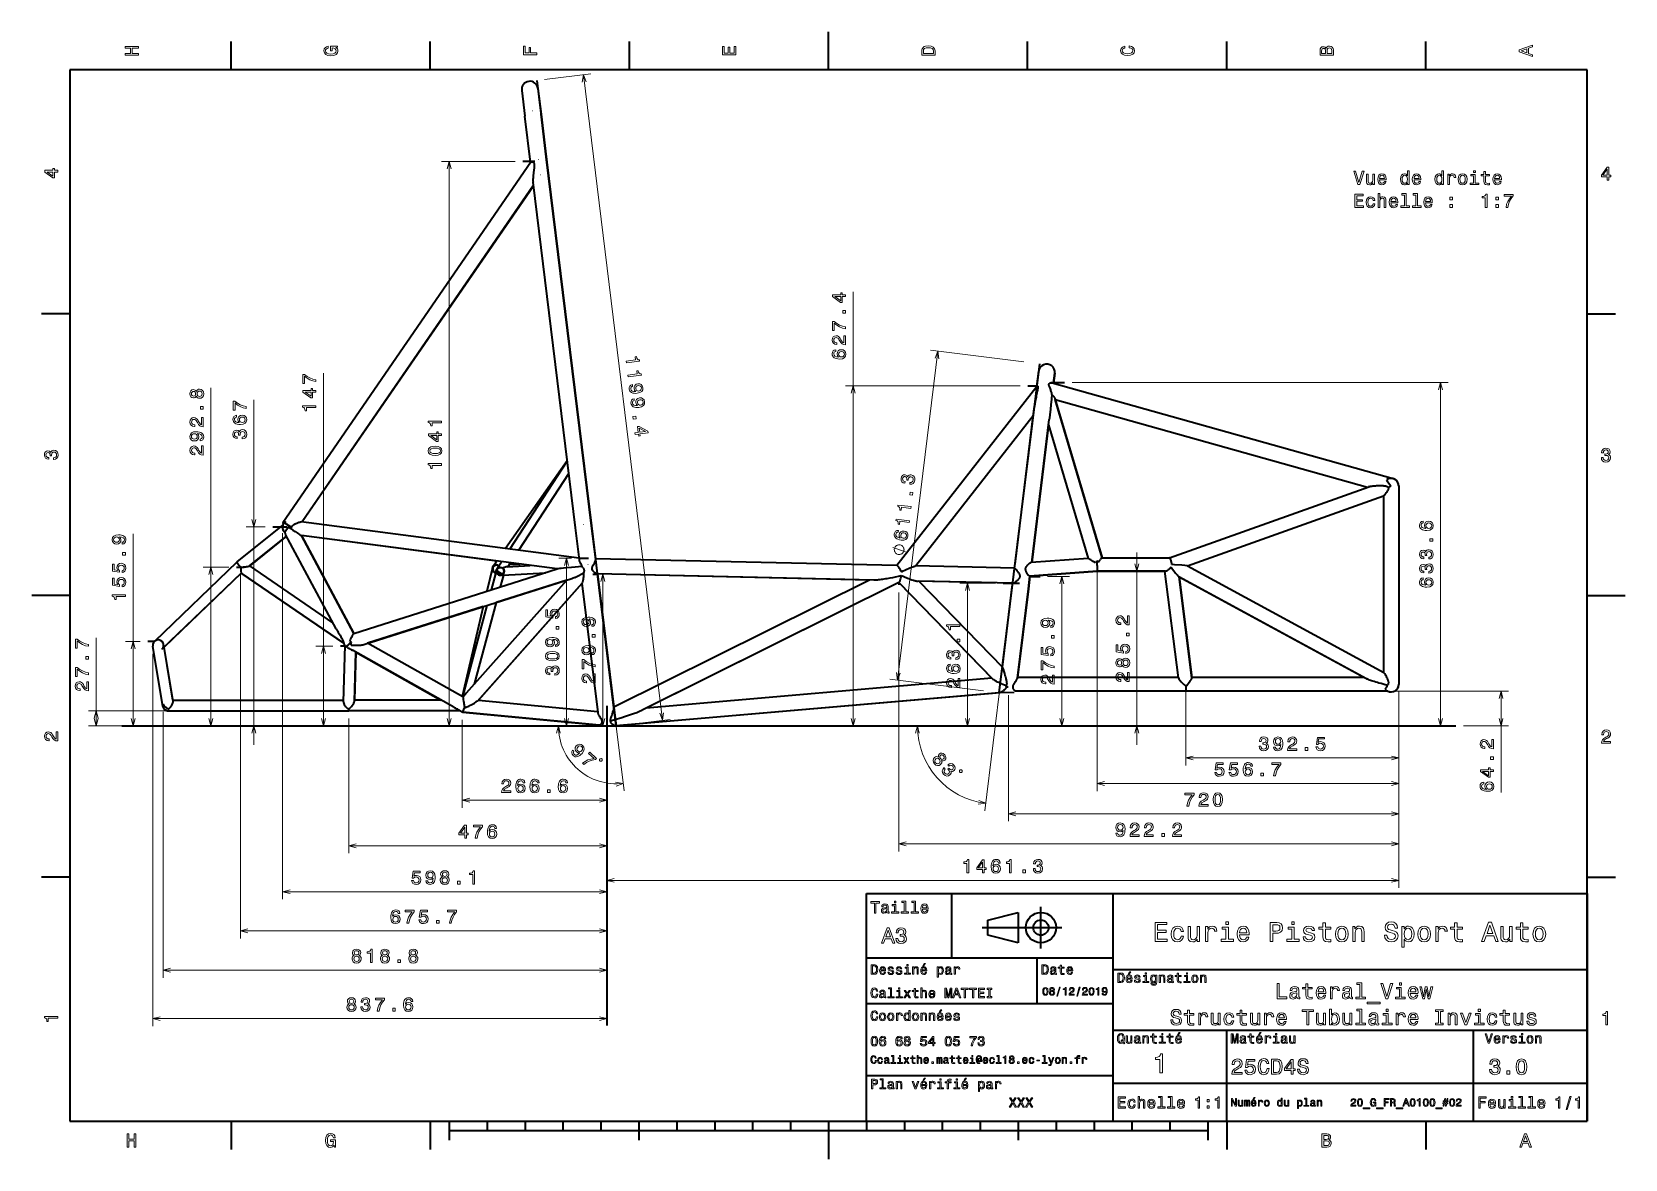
# Model space of a CAD drawing. Extents: x 0 to 420, y 0 to 297.
import ezdxf

# ---------------------------------------------------------------- set-up
doc = ezdxf.new("R2010")
doc.units = 0

msp = doc.modelspace()

# ---------------------------------------------------------------- linework, layer by layer
at = {"color": 7, "lineweight": 35, "ltscale": 0.1875}
for p, q in [((52.5, 287), (52.5, 294.5)), ((105, 287), (105, 294.5)), ((157.5, 287), (157.5, 294.5)), ((262.5, 287), (262.5, 294.5)), ((315, 287), (315, 294.5)), ((367.5, 287), (367.5, 294.5)), ((10, 222.7), (2.5, 222.7)), ((410, 222.7), (417.5, 222.7)), ((10, 74.3), (2.5, 74.3)), ((410, 74.3), (417.5, 74.3)), ((52.5, 10), (52.5, 2.5)), ((105, 10), (105, 2.5)), ((315, 10), (315, 2.5)), ((367.5, 10), (367.5, 2.5))]:
    msp.add_line(p, q, dxfattribs=at)
at = {"color": 7, "lineweight": 35, "ltscale": 0.25}
for p, q in [((210, 287), (210, 297)), ((10, 148.5), (0, 148.5)), ((410, 148.5), (420, 148.5)), ((315, 10), (315, 20)), ((210, 10), (210, 0))]:
    msp.add_line(p, q, dxfattribs=at)
at = {"color": 7, "lineweight": 35}
for p, q in [((410, 287), (10, 287)), ((10, 287), (10, 10)), ((410, 10), (410, 287)), ((154.06, 114.13), (133.17, 284.2)), ((131.49, 262.67), (66.2, 167.64)), ((132.2, 256.63), (71.21, 167.87)), ((132.24, 256.34), (71.21, 167.87)), ((143.29, 166.36), (132.11, 257.4)), ((136.22, 259.04), (147.54, 166.88)), ((147.54, 166.88), (136.22, 259.04)), ((255.02, 122.89), (265.67, 209.57)), ((264.97, 203.64), (228.01, 156.4)), ((268.92, 204.55), (358.85, 179.3)), ((269.65, 200.41), (282.12, 158.44)), ((269.73, 200.17), (352.08, 177.05)), ((269.73, 200.17), (352.08, 177.05)), ((282.12, 158.44), (269.73, 200.17)), ((263.99, 195.88), (233, 156.29)), ((263.99, 195.88), (233, 156.29)), ((259.27, 157.46), (263.97, 195.74)), ((263.56, 157.2), (268.18, 194.88)), ((268, 193.43), (263.56, 157.2)), ((268, 193.43), (278.44, 158.28)), ((141.12, 184.02), (124.88, 160.87)), ((125.99, 160.73), (141.13, 183.92)), ((128.35, 160.42), (141.53, 180.62)), ((299.92, 158.44), (352.43, 177.17)), ((360.31, 177.37), (360.31, 125.09)), ((360.31, 177.37), (360.31, 125.09)), ((360.31, 177.37), (360.31, 125.09)), ((304.6, 156.32), (356.34, 174.78)), ((304.6, 156.32), (356.31, 174.76)), ((356.31, 174.76), (356.31, 128.21)), ((80.21, 139.72), (66.88, 164.53)), ((144.27, 158.35), (71.02, 167.89)), ((138.47, 155.5), (71.05, 164.29)), ((122.57, 157.57), (71.06, 164.29)), ((71.06, 164.29), (84.91, 138.52)), ((84.91, 138.52), (71.06, 164.29)), ((54.04, 157.26), (32.32, 136.4)), ((79.36, 141.31), (57.42, 156.32)), ((84.89, 138.52), (138.48, 155.5)), ((228.04, 156.4), (148.61, 158.19)), ((259.06, 155.7), (232.94, 156.29)), ((304.6, 156.32), (356.35, 128.18)), ((55.18, 154.39), (34.3, 134.34)), ((55.18, 154.39), (34.84, 134.87)), ((55.18, 154.4), (82.3, 135.83)), ((82.3, 135.83), (55.18, 154.4)), ((87.49, 135.59), (142.37, 152.99)), ((114.58, 122.82), (141.04, 152.57)), ((117.47, 120.7), (145.08, 151.74)), ((145.08, 151.74), (117.7, 120.96)), ((149.27, 117.64), (145.08, 151.74)), ((221.96, 152.54), (149.01, 154.18)), ((149.1, 154.18), (153.41, 119.06)), ((153.43, 118.86), (149.1, 154.18)), ((220.81, 152.56), (149.1, 154.18)), ((220.81, 152.56), (153.41, 119.06)), ((228.57, 151.95), (160.9, 118.32)), ((228.55, 151.94), (161.96, 118.84)), ((228.55, 151.94), (253.31, 126.48)), ((228.55, 151.94), (253.08, 126.72)), ((258.65, 151.71), (233.23, 152.28)), ((258.56, 151.71), (233.81, 152.27)), ((233.81, 152.27), (255.85, 129.6)), ((302.22, 126.78), (298.66, 154.87)), ((302.34, 153.48), (351.78, 126.6)), ((302.44, 153.42), (351.29, 126.87)), ((302.44, 153.42), (305.81, 126.87)), ((305.82, 126.82), (302.44, 153.42)), ((255.85, 129.6), (258.45, 150.82)), ((259.82, 126.76), (262.71, 150.29)), ((262.71, 150.29), (259.83, 126.87)), ((119.01, 145.59), (88.5, 135.91)), ((119.01, 145.59), (113.47, 121.87)), ((119.95, 145.88), (113.54, 121.84)), ((122.38, 146.65), (116.63, 125.13)), ((113.62, 121.79), (88.5, 135.91)), ((111.21, 119.05), (84.49, 134.07)), ((85.39, 133.57), (107.84, 120.94)), ((253.08, 126.72), (161.96, 118.84)), ((302.21, 126.87), (259.83, 126.87)), ((351.29, 126.87), (305.81, 126.87)), ((255.21, 122.89), (153.91, 114.13)), ((255.02, 122.87), (154.01, 114.14)), ((304.24, 123.3), (259.34, 123.3)), ((304.24, 123.3), (259.39, 123.3)), ((357.41, 123.3), (304.24, 123.3)), ((357.41, 123.3), (304.24, 123.3)), ((35.97, 118.09), (83.55, 118.09)), ((35.97, 118.09), (83.55, 118.09)), ((37.18, 120.94), (82.17, 120.94)), ((112.92, 118.09), (83.55, 118.09)), ((112.92, 118.09), (83.55, 118.09)), ((107.84, 120.94), (85.02, 120.94)), ((149.67, 114.34), (113.49, 117.77)), ((113.49, 117.77), (149.7, 114.33)), ((117.7, 120.96), (149.23, 117.97)), ((151.56, 119.41), (151.56, 35.19)), ((23.69, 114.13), (375.36, 114.13)), ((220, 10), (220, 70)), ((220, 70), (410, 70)), ((285, 10), (285, 70)), ((410, 70), (410, 10)), ((250.5, 61), (271.5, 61)), ((220, 53), (285, 53)), ((285, 50), (410, 50)), ((220, 41), (285, 41)), ((285, 34), (410, 34)), ((380, 10), (380, 34)), ((220, 22), (285, 22)), ((285, 20), (410, 20)), ((10, 10), (410, 10)), ((220, 10), (410, 10)), ((110, 7.5), (310, 7.5))]:
    msp.add_line(p, q, dxfattribs=at)
at = {"color": 7, "lineweight": 13, "ltscale": 0.307494}
msp.add_line((135.16, 284.44), (147.37, 285.94), dxfattribs=at)
at = {"color": 7, "lineweight": 13}
for p, q in [((145.38, 285.7), (166.26, 115.63)), ((110, 114.13), (110, 262.84)), ((216.49, 114.13), (216.49, 228.49)), ((228.18, 126.19), (238.83, 212.87)), ((261.52, 210.08), (236.85, 213.12)), ((76.87, 114.13), (76.87, 207.07)), ((47.19, 114.13), (47.19, 203.18)), ((260.56, 203.76), (214.49, 203.76)), ((274.2, 204.65), (373.31, 204.65)), ((371.31, 114.13), (371.31, 204.65)), ((58.53, 109.13), (58.53, 200.01)), ((26.68, 114.13), (26.68, 164.78)), ((66.11, 164.95), (66.11, 68.46)), ((140.94, 114.13), (140.94, 158.35)), ((55.03, 153.98), (55.03, 58.14)), ((150.48, 114.13), (150.48, 154.12)), ((246.64, 114.13), (246.64, 151.71)), ((271.5, 114.13), (271.5, 153.54)), ((280.79, 154.66), (280.79, 96.97)), ((228.57, 149.32), (228.57, 81.04)), ((31.9, 133.14), (31.9, 35.01)), ((250.87, 123.4), (226.2, 126.44)), ((359.41, 123.3), (389.28, 123.3)), ((360.31, 123.09), (360.31, 81.04)), ((360.31, 123.09), (360.31, 96.97)), ((360.31, 123.09), (360.31, 71.44)), ((387.28, 96.62), (387.28, 123.3)), ((34.59, 117.89), (34.59, 47.78)), ((83.55, 116.09), (83.55, 80.58)), ((113.47, 115.78), (113.47, 92.58)), ((304.24, 105.69), (360.31, 105.69)), ((280.79, 98.97), (360.31, 98.97)), ((113.47, 94.58), (151.56, 94.58)), ((83.55, 82.58), (151.56, 82.58)), ((228.57, 83.04), (360.31, 83.04)), ((151.56, 73.44), (360.31, 73.44)), ((66.11, 70.46), (151.56, 70.46)), ((55.03, 60.14), (151.56, 60.14)), ((34.59, 49.78), (151.56, 49.78)), ((31.9, 37.01), (151.56, 37.01))]:
    msp.add_line(p, q, dxfattribs=at)
at = {"color": 7, "lineweight": 35, "ltscale": 0.170912}
msp.add_line((129.14, 281.58), (129.97, 274.79), dxfattribs=at)
at = {"color": 7, "lineweight": 35, "ltscale": 0.170907}
msp.add_line((133.39, 282.1), (134.22, 275.32), dxfattribs=at)
at = {"color": 7, "lineweight": 35, "ltscale": 0.17091}
msp.add_line((133.39, 282.1), (134.22, 275.32), dxfattribs=at)
at = {"color": 7, "lineweight": 35, "ltscale": 0.306524}
msp.add_line((131.46, 262.63), (129.97, 274.79), dxfattribs=at)
at = {"color": 7, "lineweight": 35, "ltscale": 0.321428}
msp.add_line((134.22, 275.32), (135.79, 262.56), dxfattribs=at)
at = {"color": 7, "lineweight": 35, "ltscale": 0.321431}
msp.add_line((135.79, 262.56), (134.22, 275.32), dxfattribs=at)
at = {"color": 7, "lineweight": 13, "ltscale": 0.4846}
msp.add_line((127.39, 262.84), (108, 262.84), dxfattribs=at)
at = {"color": 7, "lineweight": 35, "ltscale": 0.079953}
msp.add_line((132.58, 262.84), (129.39, 262.84), dxfattribs=at)
at = {"color": 7, "lineweight": 35, "ltscale": 0.088469}
msp.add_line((135.79, 262.56), (136.22, 259.04), dxfattribs=at)
at = {"color": 7, "lineweight": 35, "ltscale": 0.088466}
msp.add_line((136.22, 259.04), (135.79, 262.56), dxfattribs=at)
at = {"color": 7, "lineweight": 13, "ltscale": 0.001799}
msp.add_line((134.1, 259.37), (134.02, 259.36), dxfattribs=at)
at = {"color": 7, "lineweight": 35, "ltscale": 9.93727e-05}
msp.add_line((136.22, 259.04), (136.22, 259.05), dxfattribs=at)
at = {"color": 7, "lineweight": 35, "ltscale": 9.97556e-05}
msp.add_line((136.22, 259.04), (136.22, 259.04), dxfattribs=at)
at = {"color": 7, "lineweight": 35, "ltscale": 0.100881}
msp.add_line((264.93, 203.58), (265.42, 207.59), dxfattribs=at)
at = {"color": 7, "lineweight": 35, "ltscale": 0.066439}
for p, q in [((269.68, 207.07), (269.35, 204.43)), ((269.35, 204.43), (269.68, 207.07))]:
    msp.add_line(p, q, dxfattribs=at)
at = {"color": 7, "lineweight": 35, "ltscale": 0.061153}
msp.add_line((262.56, 203.76), (265.01, 203.76), dxfattribs=at)
at = {"color": 7, "lineweight": 35, "ltscale": 0.088706}
msp.add_line((268.65, 204.65), (272.2, 204.65), dxfattribs=at)
at = {"color": 7, "lineweight": 35, "ltscale": 0.000209609}
msp.add_line((268.92, 204.55), (268.92, 204.55), dxfattribs=at)
at = {"color": 7, "lineweight": 35, "ltscale": 0.064351}
msp.add_line((263.97, 195.74), (264.28, 198.29), dxfattribs=at)
at = {"color": 7, "lineweight": 35, "ltscale": 0.000296403}
for p, q in [((360.31, 177.37), (360.31, 177.36)), ((360.31, 125.09), (360.31, 125.1))]:
    msp.add_line(p, q, dxfattribs=at)
at = {"color": 7, "lineweight": 35, "ltscale": 0.383907}
msp.add_line((54.13, 157.35), (66.11, 166.95), dxfattribs=at)
at = {"color": 7, "lineweight": 13, "ltscale": 0.124325}
msp.add_line((61.5, 166.56), (56.53, 166.56), dxfattribs=at)
at = {"color": 7, "lineweight": 35, "ltscale": 0.312024}
msp.add_line((57.38, 156.28), (67.11, 164.09), dxfattribs=at)
at = {"color": 7, "lineweight": 35, "ltscale": 0.310583}
msp.add_line((67.11, 164.09), (57.42, 156.32), dxfattribs=at)
at = {"color": 7, "lineweight": 35, "ltscale": 0.095051}
msp.add_line((63.5, 166.56), (67.3, 166.56), dxfattribs=at)
at = {"color": 7, "lineweight": 35, "ltscale": 0.001038}
msp.add_line((67.59, 166.51), (67.57, 166.47), dxfattribs=at)
at = {"color": 7, "lineweight": 35, "ltscale": 0.000968329}
msp.add_line((67.61, 166.54), (67.59, 166.51), dxfattribs=at)
at = {"color": 7, "lineweight": 35, "ltscale": 0.001889}
msp.add_line((67.61, 166.54), (67.68, 166.5), dxfattribs=at)
at = {"color": 7, "lineweight": 35, "ltscale": 0.000299945}
msp.add_line((68.49, 166.39), (68.48, 166.39), dxfattribs=at)
at = {"color": 7, "lineweight": 35, "ltscale": 0.000132319}
msp.add_line((68.49, 166.39), (68.49, 166.39), dxfattribs=at)
at = {"color": 7, "lineweight": 35, "ltscale": 9.96483e-05}
msp.add_line((143.29, 166.36), (143.29, 166.35), dxfattribs=at)
at = {"color": 7, "lineweight": 35, "ltscale": 0.21206}
msp.add_line((144.32, 157.94), (143.29, 166.36), dxfattribs=at)
at = {"color": 7, "lineweight": 13, "ltscale": 0.0018}
msp.add_line((145.41, 167.21), (145.34, 167.2), dxfattribs=at)
at = {"color": 7, "lineweight": 35, "ltscale": 9.93763e-05}
msp.add_line((147.54, 166.87), (147.54, 166.88), dxfattribs=at)
at = {"color": 7, "lineweight": 35, "ltscale": 0.218908}
msp.add_line((147.54, 166.88), (148.61, 158.19), dxfattribs=at)
at = {"color": 7, "lineweight": 35, "ltscale": 0.223467}
msp.add_line((148.63, 158.01), (147.54, 166.88), dxfattribs=at)
at = {"color": 8, "lineweight": 13}
for p, q in [((291.3, 109.13), (291.3, 159.87)), ((255.61, 127.62), (251.2, 91.78))]:
    msp.add_line(p, q, dxfattribs=at)
at = {"color": 7, "lineweight": 13, "ltscale": 0.168147}
msp.add_line((51.92, 155.96), (45.19, 155.96), dxfattribs=at)
at = {"color": 7, "lineweight": 35, "ltscale": 0.051471}
msp.add_line((53.92, 155.96), (55.98, 155.96), dxfattribs=at)
at = {"color": 7, "lineweight": 35, "ltscale": 0.003483}
msp.add_line((55.03, 155.98), (55.04, 155.84), dxfattribs=at)
at = {"color": 7, "lineweight": 35, "ltscale": 0.003765}
msp.add_line((55.04, 155.84), (55.05, 155.69), dxfattribs=at)
at = {"color": 7, "lineweight": 35, "ltscale": 0.157211}
msp.add_line((121.39, 155.75), (119.96, 149.63), dxfattribs=at)
at = {"color": 7, "lineweight": 35, "ltscale": 0.044021}
msp.add_line((122.57, 157.57), (121.56, 156.13), dxfattribs=at)
at = {"color": 7, "lineweight": 35, "ltscale": 0.056992}
msp.add_line((122.58, 155.5), (123.82, 157.41), dxfattribs=at)
at = {"color": 7, "lineweight": 35, "ltscale": 0.151998}
msp.add_line((125.26, 156.09), (131.33, 156.43), dxfattribs=at)
at = {"color": 7, "lineweight": 35, "ltscale": 0.029851}
msp.add_line((125.53, 156.1), (126.18, 157.1), dxfattribs=at)
at = {"color": 7, "lineweight": 35, "ltscale": 0.070175}
msp.add_line((125.91, 156.69), (128.72, 156.77), dxfattribs=at)
at = {"color": 7, "lineweight": 35, "ltscale": 0.063926}
msp.add_line((128.72, 156.77), (126.18, 157.1), dxfattribs=at)
at = {"color": 7, "lineweight": 13, "ltscale": 0.082087}
msp.add_line((142.22, 158.35), (138.94, 158.35), dxfattribs=at)
at = {"color": 7, "lineweight": 35, "ltscale": 0.063643}
msp.add_line((144.22, 158.35), (146.77, 158.35), dxfattribs=at)
at = {"color": 7, "lineweight": 35, "ltscale": 3.51139e-05}
msp.add_line((232.94, 156.29), (232.94, 156.29), dxfattribs=at)
at = {"color": 7, "lineweight": 35, "ltscale": 0.044172}
msp.add_line((259.05, 155.7), (259.27, 157.46), dxfattribs=at)
at = {"color": 7, "lineweight": 35, "ltscale": 0.376914}
msp.add_line((278.45, 158.28), (263.41, 157.19), dxfattribs=at)
at = {"color": 7, "lineweight": 35, "ltscale": 0.445437}
msp.add_line((282.11, 158.44), (299.93, 158.44), dxfattribs=at)
at = {"color": 7, "lineweight": 35, "ltscale": 0.000584004}
msp.add_line((300.45, 156.31), (300.43, 156.33), dxfattribs=at)
at = {"color": 7, "lineweight": 35, "ltscale": 0.000584626}
msp.add_line((300.46, 156.33), (300.43, 156.33), dxfattribs=at)
at = {"color": 7, "lineweight": 35, "ltscale": 0.00062288}
msp.add_line((300.43, 156.33), (300.45, 156.31), dxfattribs=at)
at = {"color": 7, "lineweight": 35, "ltscale": 0.000622029}
msp.add_line((300.43, 156.33), (300.45, 156.31), dxfattribs=at)
at = {"color": 7, "lineweight": 35, "ltscale": 0.000422014}
msp.add_line((300.45, 156.31), (300.46, 156.33), dxfattribs=at)
at = {"color": 7, "lineweight": 35, "ltscale": 0.000115328}
msp.add_line((300.45, 156.31), (300.45, 156.31), dxfattribs=at)
at = {"color": 7, "lineweight": 35, "ltscale": 0.000474741}
msp.add_line((300.54, 156.66), (300.54, 156.68), dxfattribs=at)
at = {"color": 7, "lineweight": 35, "ltscale": 0.000111755}
msp.add_line((300.54, 156.65), (300.54, 156.66), dxfattribs=at)
at = {"color": 7, "lineweight": 35, "ltscale": 0.134793}
msp.add_line((122.44, 155.19), (121.05, 149.98), dxfattribs=at)
at = {"color": 7, "lineweight": 35, "ltscale": 0.489379}
msp.add_line((141.04, 152.57), (122.38, 146.65), dxfattribs=at)
at = {"color": 7, "lineweight": 35, "ltscale": 0.014301}
msp.add_line((123.31, 154.55), (123.18, 153.99), dxfattribs=at)
at = {"color": 7, "lineweight": 35, "ltscale": 0.003898}
msp.add_line((123.29, 154.47), (123.44, 154.47), dxfattribs=at)
at = {"color": 7, "lineweight": 35, "ltscale": 0.081301}
msp.add_line((124.31, 153.89), (123.47, 150.74), dxfattribs=at)
at = {"color": 7, "lineweight": 35, "ltscale": 0.280505}
msp.add_line((124.16, 153.88), (135.36, 154.51), dxfattribs=at)
at = {"color": 7, "lineweight": 35, "ltscale": 0.028039}
msp.add_line((147.84, 154.12), (148.96, 154.12), dxfattribs=at)
at = {"color": 7, "lineweight": 35, "ltscale": 3.73918e-05}
msp.add_line((149.01, 154.18), (149.01, 154.18), dxfattribs=at)
at = {"color": 7, "lineweight": 35, "ltscale": 0.000193069}
msp.add_line((221.97, 152.54), (221.96, 152.54), dxfattribs=at)
at = {"color": 7, "lineweight": 35, "ltscale": 0.016691}
msp.add_line((228.57, 151.99), (228.57, 151.32), dxfattribs=at)
at = {"color": 7, "lineweight": 35, "ltscale": 7.86059e-05}
msp.add_line((233.53, 152.28), (233.53, 152.28), dxfattribs=at)
at = {"color": 7, "lineweight": 13, "ltscale": 0.234854}
msp.add_line((254.03, 151.71), (244.64, 151.71), dxfattribs=at)
at = {"color": 7, "lineweight": 35, "ltscale": 0.108145}
msp.add_line((256.03, 151.71), (260.36, 151.71), dxfattribs=at)
at = {"color": 7, "lineweight": 35, "ltscale": 0.022539}
msp.add_line((258.45, 150.82), (258.56, 151.71), dxfattribs=at)
at = {"color": 7, "lineweight": 35, "ltscale": 3.7386e-05}
msp.add_line((258.66, 151.71), (258.65, 151.71), dxfattribs=at)
at = {"color": 7, "lineweight": 35, "ltscale": 0.083045}
msp.add_line((263.11, 153.59), (262.71, 150.29), dxfattribs=at)
at = {"color": 7, "lineweight": 35, "ltscale": 0.083044}
msp.add_line((262.71, 150.29), (263.11, 153.59), dxfattribs=at)
at = {"color": 7, "lineweight": 35, "ltscale": 0.445775}
msp.add_line((280.85, 154.87), (263.07, 153.59), dxfattribs=at)
at = {"color": 7, "lineweight": 35, "ltscale": 0.444646}
msp.add_line((263.11, 153.59), (280.85, 154.87), dxfattribs=at)
at = {"color": 7, "lineweight": 35, "ltscale": 0.06602}
msp.add_line((263.12, 153.54), (265.76, 153.54), dxfattribs=at)
at = {"color": 7, "lineweight": 13, "ltscale": 0.143718}
msp.add_line((267.76, 153.54), (273.5, 153.54), dxfattribs=at)
at = {"color": 7, "lineweight": 35, "ltscale": 0.445171}
msp.add_line((298.66, 154.87), (280.85, 154.87), dxfattribs=at)
at = {"color": 7, "lineweight": 35, "ltscale": 0.449113}
msp.add_line((280.85, 154.87), (298.82, 154.87), dxfattribs=at)
at = {"color": 5, "lineweight": 13}
for p, q in [((16.95, 114.13), (16.95, 137.33)), ((35.97, 118.09), (14.95, 118.09))]:
    msp.add_line(p, q, dxfattribs=at)
at = {"color": 7, "lineweight": 13, "ltscale": 0.096827}
msp.add_line((28.56, 136.4), (24.68, 136.4), dxfattribs=at)
at = {"color": 7, "lineweight": 35, "ltscale": 0.044102}
msp.add_line((32.32, 136.4), (30.56, 136.4), dxfattribs=at)
at = {"color": 7, "lineweight": 35, "ltscale": 0.401931}
msp.add_line((34.56, 119.28), (31.9, 135.14), dxfattribs=at)
at = {"color": 7, "lineweight": 35, "ltscale": 0.35289}
msp.add_line((37.18, 120.94), (34.84, 134.87), dxfattribs=at)
at = {"color": 7, "lineweight": 35, "ltscale": 0.360619}
msp.add_line((37.23, 120.64), (34.84, 134.87), dxfattribs=at)
at = {"color": 7, "lineweight": 13, "ltscale": 0.112431}
msp.add_line((79.36, 135.13), (74.87, 135.13), dxfattribs=at)
at = {"color": 7, "lineweight": 35, "ltscale": 0.030371}
msp.add_line((82.58, 135.13), (81.36, 135.13), dxfattribs=at)
at = {"color": 7, "lineweight": 35, "ltscale": 0.370353}
msp.add_line((82.15, 120.51), (82.58, 135.32), dxfattribs=at)
at = {"color": 7, "lineweight": 35, "ltscale": 0.023851}
msp.add_line((82.71, 135.08), (82.25, 135.92), dxfattribs=at)
at = {"color": 7, "lineweight": 35, "ltscale": 0.013108}
msp.add_line((83.18, 134.81), (82.72, 135.07), dxfattribs=at)
at = {"color": 7, "lineweight": 35, "ltscale": 0.001404}
msp.add_line((83.81, 136.41), (83.86, 136.39), dxfattribs=at)
at = {"color": 7, "lineweight": 35, "ltscale": 0.324082}
msp.add_line((85.01, 120.61), (85.39, 133.57), dxfattribs=at)
at = {"color": 7, "lineweight": 35, "ltscale": 0.315679}
msp.add_line((85.39, 133.57), (85.02, 120.94), dxfattribs=at)
at = {"color": 7, "lineweight": 35, "ltscale": 0.098753}
msp.add_line((258.96, 122.9), (255.01, 122.89), dxfattribs=at)
at = {"color": 230, "lineweight": 13}
for p, q in [((257.45, 122.21), (257.45, 89)), ((360.31, 123.09), (360.31, 89)), ((257.45, 91), (360.31, 91))]:
    msp.add_line(p, q, dxfattribs=at)
at = {"color": 7, "lineweight": 13, "ltscale": 0.484826}
msp.add_line((304.24, 123.09), (304.24, 103.69), dxfattribs=at)
at = {"color": 7, "lineweight": 35, "ltscale": 0.000364688}
msp.add_line((360.31, 125.09), (360.31, 125.1), dxfattribs=at)
at = {"color": 7, "lineweight": 13, "ltscale": 0.484823}
msp.add_line((360.31, 123.09), (360.31, 103.69), dxfattribs=at)
at = {"color": 7, "lineweight": 35, "ltscale": 0.000235368}
msp.add_line((35.98, 118.09), (35.97, 118.09), dxfattribs=at)
at = {"color": 7, "lineweight": 35, "ltscale": 0.018328}
msp.add_line((113.47, 117.78), (112.83, 118.14), dxfattribs=at)
at = {"color": 7, "lineweight": 35, "ltscale": 0.015835}
msp.add_line((112.92, 118.09), (113.47, 117.78), dxfattribs=at)
at = {"color": 7, "lineweight": 35, "ltscale": 0.000312501}
msp.add_line((113.65, 121.78), (113.65, 121.79), dxfattribs=at)
at = {"color": 7, "lineweight": 35, "ltscale": 0.0003071}
msp.add_line((113.65, 121.79), (113.65, 121.78), dxfattribs=at)
at = {"color": 7, "lineweight": 35, "ltscale": 0.124318}
msp.add_line((153.41, 119.06), (154.06, 114.13), dxfattribs=at)
at = {"color": 5, "lineweight": 13, "ltscale": 0.218684}
msp.add_line((23.69, 114.13), (14.95, 114.13), dxfattribs=at)
at = {"color": 8, "lineweight": 13, "ltscale": 0.499887}
msp.add_line((153.68, 116.88), (156.12, 97.03), dxfattribs=at)
at = {"color": 7, "lineweight": 35, "ltscale": 4.5935e-05}
msp.add_line((153.91, 114.13), (153.91, 114.13), dxfattribs=at)
at = {"color": 7, "lineweight": 13, "ltscale": 0.307495}
msp.add_line((156.04, 114.37), (168.25, 115.87), dxfattribs=at)
at = {"color": 7, "lineweight": 13, "ltscale": 0.297909}
msp.add_line((377.36, 114.13), (389.28, 114.13), dxfattribs=at)
at = {"color": 7, "lineweight": 35, "ltscale": 0.425}
msp.add_line((242.5, 53), (242.5, 70), dxfattribs=at)
at = {"color": 7, "lineweight": 35, "ltscale": 0.206155}
for p, q in [((252, 63), (260, 65)), ((260, 57), (252, 59))]:
    msp.add_line(p, q, dxfattribs=at)
at = {"color": 7, "lineweight": 35, "ltscale": 0.1}
msp.add_line((252, 59), (252, 63), dxfattribs=at)
at = {"color": 7, "lineweight": 35, "ltscale": 0.2}
msp.add_line((260, 65), (260, 57), dxfattribs=at)
at = {"color": 7, "lineweight": 35, "ltscale": 0.275}
msp.add_line((266, 55.5), (266, 66.5), dxfattribs=at)
at = {"color": 7, "lineweight": 35, "ltscale": 0.3}
msp.add_line((265, 41), (265, 53), dxfattribs=at)
at = {"color": 7, "lineweight": 35, "ltscale": 0.35}
msp.add_line((315, 20), (315, 34), dxfattribs=at)
at = {"color": 7, "lineweight": 35, "ltscale": 0.125}
for p, q in [((110, 10), (110, 5)), ((160, 10), (160, 5)), ((260, 10), (260, 5)), ((310, 10), (310, 5))]:
    msp.add_line(p, q, dxfattribs=at)
at = {"color": 7, "lineweight": 35, "ltscale": 0.0625}
for p, q in [((120, 10), (120, 7.5)), ((130, 10), (130, 7.5)), ((140, 10), (140, 7.5)), ((150, 10), (150, 7.5)), ((170, 10), (170, 7.5)), ((180, 10), (180, 7.5)), ((190, 10), (190, 7.5)), ((200, 10), (200, 7.5)), ((220, 10), (220, 7.5)), ((230, 10), (230, 7.5)), ((240, 10), (240, 7.5)), ((250, 10), (250, 7.5)), ((270, 10), (270, 7.5)), ((280, 10), (280, 7.5)), ((290, 10), (290, 7.5)), ((300, 10), (300, 7.5))]:
    msp.add_line(p, q, dxfattribs=at)
at = {"color": 7, "lineweight": 13}
for points in [[(28.08, 290.83), (28.08, 291.3), (26.44, 291.3), (26.44, 292.7), (28.08, 292.7), (28.08, 293.16), (24.58, 293.16), (24.58, 292.7), (26.01, 292.7), (26.01, 291.3), (24.58, 291.3), (24.58, 290.83)], [(80.11, 292.92), (80.58, 293.01), (80.58, 293.26), (78.69, 293.26), (78.69, 291.98), (79.12, 291.98), (79.12, 292.77), (79.15, 292.77), (79.61, 292.71), (79.96, 292.55), (80.17, 292.3), (80.25, 291.99), (80.15, 291.65), (79.88, 291.38), (79.43, 291.21), (78.82, 291.15), (78.21, 291.21), (77.76, 291.38), (77.49, 291.65), (77.39, 292.02), (77.44, 292.27), (77.58, 292.48), (77.82, 292.63), (78.14, 292.72), (78.14, 293.22), (77.65, 293.08), (77.29, 292.84), (77.07, 292.49), (76.99, 292.05), (77.11, 291.48), (77.48, 291.04), (78.06, 290.76), (78.83, 290.67), (79.61, 290.76), (80.19, 291.04), (80.56, 291.45), (80.68, 291.96), (80.64, 292.25), (80.54, 292.51), (80.36, 292.73)], [(133.08, 290.97), (133.08, 291.44), (131.47, 291.44), (131.47, 292.91), (131.06, 292.91), (131.06, 291.44), (130.01, 291.44), (130.01, 293.25), (129.58, 293.25), (129.58, 290.97)], [(185.58, 290.94), (185.58, 293.16), (185.16, 293.16), (185.16, 291.4), (183.97, 291.4), (183.97, 292.97), (183.56, 292.97), (183.56, 291.4), (182.51, 291.4), (182.51, 293.12), (182.08, 293.12), (182.08, 290.94)], [(234.58, 291.99), (234.58, 290.83), (238.08, 290.83), (238.08, 291.99), (237.97, 292.54), (237.63, 292.95), (237.08, 293.21), (236.33, 293.3), (235.57, 293.22), (235.26, 293.11), (235.02, 292.97), (234.69, 292.56), (234.61, 292.3)], [(235, 291.96), (235.08, 292.34), (235.31, 292.61), (235.72, 292.76), (236.33, 292.81), (236.92, 292.76), (237.34, 292.6), (237.58, 292.33), (237.66, 291.96), (237.66, 291.3), (235, 291.3)], [(289.28, 292.82), (289.71, 292.72), (290.01, 292.55), (290.19, 292.32), (290.26, 292.05), (290.16, 291.72), (289.89, 291.46), (289.45, 291.29), (288.83, 291.23), (288.22, 291.29), (287.77, 291.46), (287.5, 291.71), (287.41, 292.05), (287.46, 292.29), (287.6, 292.49), (287.82, 292.66), (288.14, 292.77), (288.14, 293.25), (287.66, 293.09), (287.3, 292.83), (287.07, 292.47), (286.99, 292.05), (287.11, 291.51), (287.47, 291.1), (288.05, 290.84), (288.83, 290.75), (289.62, 290.84), (290.2, 291.1), (290.56, 291.51), (290.68, 292.05), (290.58, 292.51), (290.32, 292.89), (289.88, 293.16), (289.28, 293.3)], [(341.19, 292.63), (340.9, 292.98), (340.7, 293.07), (340.46, 293.1), (340.08, 293.04), (339.81, 292.84), (339.64, 292.52), (339.58, 292.08), (339.58, 290.84), (343.08, 290.84), (343.08, 292.15), (343.01, 292.62), (342.81, 292.97), (342.48, 293.19), (342.03, 293.26), (341.74, 293.22), (341.49, 293.09), (341.31, 292.9)], [(341.04, 291.98), (341.04, 291.3), (340, 291.3), (340, 292.03), (340.03, 292.3), (340.12, 292.49), (340.28, 292.61), (340.51, 292.65), (340.74, 292.6), (340.9, 292.48), (341.01, 292.27)], [(342.66, 292.1), (342.66, 291.3), (341.46, 291.3), (341.46, 292.05), (341.49, 292.37), (341.6, 292.6), (341.78, 292.73), (342.04, 292.78), (342.32, 292.73), (342.51, 292.61), (342.63, 292.39)], [(395.58, 290.47), (395.58, 290.93), (394.55, 291.3), (394.55, 292.7), (395.58, 293.06), (395.58, 293.54), (392.08, 292.26), (392.08, 291.74)], [(394.13, 291.46), (392.58, 292), (394.13, 292.54)], [(6.83, 260.08), (6.83, 260.53), (5.97, 260.53), (5.97, 261.03), (5.56, 261.03), (5.56, 260.53), (3.41, 260.53), (3.41, 260.07), (5.52, 258.54), (5.97, 258.54), (5.97, 260.08)], [(362.59, 257.22), (362.59, 256.8), (363.04, 256.8), (363.04, 260.42), (362.6, 260.42), (362.6, 259.1), (362.26, 259.48), (362.05, 259.57), (361.82, 259.61), (361.39, 259.51), (361.05, 259.22), (360.84, 258.77), (360.76, 258.16), (360.84, 257.55), (361.05, 257.09), (361.39, 256.8), (361.82, 256.71), (362.05, 256.74), (362.26, 256.83)], [(371.7, 257.22), (371.7, 256.8), (372.14, 256.8), (372.14, 260.42), (371.71, 260.42), (371.71, 259.1), (371.37, 259.48), (371.16, 259.57), (370.92, 259.61), (370.5, 259.51), (370.16, 259.22), (369.95, 258.77), (369.87, 258.16), (369.95, 257.55), (370.16, 257.09), (370.5, 256.8), (370.92, 256.71), (371.16, 256.74), (371.37, 256.83)], [(380.52, 260.42), (380.05, 260.42), (380.05, 259.92), (380.52, 259.92)], [(415.28, 257.97), (415.73, 257.97), (415.73, 258.83), (416.23, 258.83), (416.23, 259.24), (415.73, 259.24), (415.73, 261.39), (415.27, 261.39), (413.74, 259.28), (413.74, 258.83), (415.28, 258.83)], [(414.16, 259.24), (415.28, 260.81), (415.28, 259.24)], [(5.56, 258.96), (3.99, 260.08), (5.56, 260.08)], [(350.71, 260.31), (349.83, 257.33), (348.93, 260.31), (348.45, 260.31), (349.58, 256.8), (350.08, 256.8), (351.18, 260.31)], [(353.91, 259.51), (353.46, 259.51), (353.46, 257.95), (353.41, 257.58), (353.27, 257.32), (353.04, 257.16), (352.74, 257.11), (352.51, 257.15), (352.36, 257.27), (352.27, 257.48), (352.25, 257.77), (352.25, 259.51), (351.81, 259.51), (351.81, 257.73), (351.82, 257.37), (351.92, 257.07), (352.21, 256.8), (352.68, 256.71), (352.93, 256.74), (353.15, 256.83), (353.33, 256.99), (353.48, 257.22), (353.48, 256.8), (353.91, 256.8)], [(355.24, 258.03), (357.02, 258.03), (357.03, 258.23), (356.94, 258.81), (356.72, 259.25), (356.37, 259.51), (355.9, 259.61), (355.44, 259.51), (355.09, 259.22), (354.86, 258.76), (354.78, 258.16), (354.86, 257.54), (355.08, 257.08), (355.43, 256.8), (355.89, 256.71), (356.28, 256.77), (356.6, 256.94), (356.84, 257.22), (356.97, 257.58), (356.54, 257.58), (356.45, 257.38), (356.31, 257.23), (355.94, 257.1), (355.65, 257.16), (355.44, 257.34), (355.3, 257.62), (355.24, 258.01)], [(355.24, 258.4), (355.3, 258.75), (355.44, 259.01), (355.64, 259.16), (355.92, 259.22), (356.18, 259.16), (356.39, 259.01), (356.52, 258.75), (356.56, 258.4)], [(361.89, 259.21), (362.18, 259.14), (362.41, 258.94), (362.54, 258.61), (362.59, 258.16), (362.54, 257.7), (362.41, 257.37), (362.18, 257.17), (361.89, 257.1), (361.61, 257.17), (361.4, 257.37), (361.26, 257.7), (361.22, 258.16), (361.26, 258.61), (361.4, 258.94), (361.61, 259.14)], [(364.35, 258.03), (366.13, 258.03), (366.13, 258.23), (366.05, 258.81), (365.83, 259.25), (365.48, 259.51), (365.01, 259.61), (364.55, 259.51), (364.2, 259.22), (363.97, 258.76), (363.89, 258.16), (363.96, 257.54), (364.19, 257.08), (364.54, 256.8), (364.99, 256.71), (365.39, 256.77), (365.71, 256.94), (365.95, 257.22), (366.08, 257.58), (365.64, 257.58), (365.55, 257.38), (365.42, 257.23), (365.05, 257.1), (364.76, 257.16), (364.54, 257.34), (364.4, 257.62), (364.35, 258.01)], [(364.35, 258.4), (364.41, 258.75), (364.54, 259.01), (364.75, 259.16), (365.02, 259.22), (365.29, 259.16), (365.5, 259.01), (365.62, 258.75), (365.67, 258.4)], [(371, 259.21), (371.29, 259.14), (371.51, 258.94), (371.65, 258.61), (371.7, 258.16), (371.65, 257.7), (371.51, 257.37), (371.29, 257.17), (371, 257.1), (370.72, 257.17), (370.51, 257.37), (370.37, 257.7), (370.32, 258.16), (370.37, 258.61), (370.51, 258.94), (370.72, 259.14)], [(373.24, 256.8), (373.68, 256.8), (373.68, 258.35), (373.73, 258.72), (373.86, 258.99), (374.09, 259.15), (374.38, 259.21), (374.61, 259.17), (374.77, 259.07), (374.87, 258.9), (374.91, 258.67), (375.36, 258.67), (375.3, 259.08), (375.13, 259.37), (374.85, 259.55), (374.47, 259.61), (374.22, 259.57), (374, 259.46), (373.8, 259.29), (373.64, 259.06), (373.64, 259.51), (373.24, 259.51)], [(375.98, 258.15), (376.06, 257.54), (376.29, 257.08), (376.66, 256.8), (377.15, 256.71), (377.64, 256.8), (378.01, 257.08), (378.24, 257.53), (378.33, 258.15), (378.24, 258.77), (378.01, 259.23), (377.64, 259.51), (377.15, 259.61), (376.66, 259.51), (376.29, 259.22), (376.06, 258.77)], [(376.43, 258.16), (376.48, 258.61), (376.62, 258.94), (376.84, 259.14), (377.15, 259.21), (377.46, 259.14), (377.68, 258.95), (377.82, 258.61), (377.87, 258.16), (377.82, 257.7), (377.68, 257.37), (377.46, 257.17), (377.15, 257.1), (376.84, 257.17), (376.62, 257.37), (376.48, 257.7)], [(380.5, 257.18), (380.5, 259.42), (379.36, 259.42), (379.36, 259.04), (380.06, 259.04), (380.06, 257.18), (379.15, 257.18), (379.15, 256.8), (381.42, 256.8), (381.42, 257.18)], [(382.78, 259.04), (382.78, 257.68), (382.81, 257.25), (382.95, 256.94), (383.23, 256.77), (383.71, 256.71), (384.23, 256.73), (384.23, 257.11), (383.85, 257.08), (383.5, 257.12), (383.32, 257.25), (383.23, 257.46), (383.22, 257.76), (383.22, 259.04), (384.23, 259.04), (384.23, 259.42), (383.22, 259.42), (383.22, 260.21), (382.78, 260.21), (382.78, 259.42), (382.01, 259.42), (382.01, 259.04)], [(385.6, 258.03), (387.38, 258.03), (387.39, 258.23), (387.3, 258.81), (387.08, 259.25), (386.73, 259.51), (386.26, 259.61), (385.8, 259.51), (385.45, 259.22), (385.22, 258.76), (385.14, 258.16), (385.22, 257.54), (385.44, 257.08), (385.79, 256.8), (386.25, 256.71), (386.64, 256.77), (386.96, 256.94), (387.2, 257.22), (387.33, 257.58), (386.9, 257.58), (386.81, 257.38), (386.67, 257.23), (386.3, 257.1), (386.01, 257.16), (385.8, 257.34), (385.66, 257.62), (385.6, 258.01)], [(385.6, 258.4), (385.66, 258.75), (385.8, 259.01), (386, 259.16), (386.28, 259.22), (386.54, 259.16), (386.75, 259.01), (386.88, 258.75), (386.92, 258.4)], [(348.77, 250.76), (350.99, 250.76), (350.99, 251.18), (349.23, 251.18), (349.23, 252.36), (350.8, 252.36), (350.8, 252.78), (349.23, 252.78), (349.23, 253.83), (350.95, 253.83), (350.95, 254.26), (348.77, 254.26)], [(353.55, 252.57), (353.98, 252.57), (353.89, 252.97), (353.68, 253.29), (353.34, 253.48), (352.9, 253.56), (352.42, 253.46), (352.05, 253.18), (351.82, 252.72), (351.73, 252.1), (351.81, 251.49), (352.04, 251.04), (352.4, 250.76), (352.88, 250.66), (353.32, 250.73), (353.66, 250.95), (353.89, 251.28), (353.99, 251.72), (353.57, 251.72), (353.49, 251.44), (353.35, 251.23), (353.15, 251.1), (352.9, 251.06), (352.59, 251.12), (352.37, 251.32), (352.23, 251.65), (352.19, 252.12), (352.23, 252.57), (352.38, 252.9), (352.6, 253.1), (352.9, 253.17), (353.16, 253.13), (353.36, 253.01), (353.49, 252.82)], [(354.86, 250.76), (355.3, 250.76), (355.3, 252.32), (355.35, 252.68), (355.49, 252.94), (355.72, 253.1), (356.02, 253.16), (356.26, 253.11), (356.41, 252.97), (356.49, 252.75), (356.52, 252.44), (356.52, 250.76), (356.96, 250.76), (356.96, 252.54), (356.94, 252.89), (356.85, 253.19), (356.55, 253.46), (356.09, 253.56), (355.83, 253.52), (355.62, 253.43), (355.44, 253.28), (355.3, 253.07), (355.3, 254.38), (354.86, 254.38)], [(358.28, 251.98), (360.06, 251.98), (360.06, 252.19), (359.98, 252.77), (359.76, 253.2), (359.41, 253.46), (358.94, 253.56), (358.48, 253.46), (358.12, 253.18), (357.9, 252.72), (357.82, 252.11), (357.89, 251.49), (358.12, 251.04), (358.47, 250.76), (358.92, 250.66), (359.31, 250.72), (359.64, 250.9), (359.87, 251.17), (360.01, 251.53), (359.57, 251.53), (359.48, 251.33), (359.35, 251.18), (358.98, 251.06), (358.69, 251.11), (358.47, 251.29), (358.33, 251.58), (358.28, 251.97)], [(358.28, 252.35), (358.34, 252.7), (358.47, 252.96), (358.68, 253.12), (358.95, 253.17), (359.22, 253.12), (359.43, 252.96), (359.55, 252.7), (359.6, 252.35)], [(361.81, 254), (361.81, 251.13), (360.9, 251.13), (360.9, 250.76), (363.16, 250.76), (363.16, 251.13), (362.25, 251.13), (362.25, 254.38), (361.12, 254.38), (361.12, 254)], [(364.85, 254), (364.85, 251.13), (363.93, 251.13), (363.93, 250.76), (366.2, 250.76), (366.2, 251.13), (365.29, 251.13), (365.29, 254.38), (364.15, 254.38), (364.15, 254)], [(367.39, 251.98), (369.16, 251.98), (369.17, 252.19), (369.09, 252.77), (368.87, 253.2), (368.51, 253.46), (368.04, 253.56), (367.59, 253.46), (367.23, 253.18), (367.01, 252.72), (366.92, 252.11), (367, 251.49), (367.23, 251.04), (367.58, 250.76), (368.03, 250.66), (368.42, 250.72), (368.75, 250.9), (368.98, 251.17), (369.12, 251.53), (368.68, 251.53), (368.59, 251.33), (368.46, 251.18), (368.08, 251.06), (367.8, 251.11), (367.58, 251.29), (367.44, 251.58), (367.39, 251.97)], [(367.39, 252.35), (367.44, 252.7), (367.58, 252.96), (367.79, 253.12), (368.06, 253.17), (368.33, 253.12), (368.53, 252.96), (368.66, 252.7), (368.71, 252.35)], [(373.77, 252.71), (374.46, 252.71), (374.46, 253.46), (373.77, 253.46)], [(383.13, 250.76), (383.59, 250.76), (383.59, 254.28), (383.25, 254.28), (383.16, 253.97), (382.98, 253.77), (382.7, 253.64), (382.32, 253.6), (382.32, 253.25), (383.13, 253.25)], [(385.91, 252.71), (386.61, 252.71), (386.61, 253.46), (385.91, 253.46)], [(388.6, 250.76), (389.1, 250.76), (389.27, 251.59), (389.56, 252.36), (389.98, 253.09), (390.52, 253.76), (390.52, 254.18), (388.12, 254.18), (388.12, 253.72), (390.03, 253.72), (389.48, 253.04), (389.06, 252.33), (388.77, 251.57)], [(373.77, 250.76), (374.46, 250.76), (374.46, 251.51), (373.77, 251.51)], [(385.91, 250.76), (386.61, 250.76), (386.61, 251.51), (385.91, 251.51)], [(214.49, 227.25), (214.49, 227.71), (213.62, 227.71), (213.62, 228.21), (213.22, 228.21), (213.22, 227.71), (211.07, 227.71), (211.07, 227.25), (213.18, 225.72), (213.62, 225.72), (213.62, 227.25)], [(213.22, 226.14), (211.65, 227.25), (213.22, 227.25)], [(214.49, 222.89), (214.49, 223.59), (213.74, 223.59), (213.74, 222.89)], [(214.49, 218.8), (214.49, 219.31), (213.66, 219.48), (212.88, 219.77), (212.16, 220.19), (211.49, 220.72), (211.07, 220.72), (211.07, 218.32), (211.53, 218.32), (211.53, 220.24), (212.21, 219.69), (212.92, 219.27), (213.67, 218.97)], [(214.49, 214.54), (214.49, 216.94), (214.06, 216.94), (214.06, 215.04), (213.82, 215.15), (213.62, 215.33), (213.27, 215.89), (213.11, 216.19), (212.9, 216.52), (212.65, 216.76), (212.35, 216.89), (212.01, 216.94), (211.59, 216.86), (211.25, 216.62), (211.04, 216.26), (210.97, 215.79), (211.05, 215.3), (211.29, 214.94), (211.67, 214.7), (212.17, 214.62), (212.24, 214.62), (212.24, 215.08), (212.2, 215.08), (211.85, 215.12), (211.6, 215.26), (211.44, 215.48), (211.38, 215.76), (211.43, 216.06), (211.56, 216.27), (211.76, 216.41), (212, 216.46), (212.24, 216.43), (212.43, 216.33), (212.6, 216.17), (212.76, 215.95), (212.92, 215.65), (213.23, 215.16), (213.56, 214.81), (213.97, 214.6), (214.48, 214.54)], [(156.66, 210.27), (156.72, 209.81), (160.21, 210.24), (160.17, 210.58), (159.86, 210.63), (159.63, 210.79), (159.47, 211.05), (159.39, 211.43), (159.03, 211.38), (159.13, 210.57)], [(211.93, 213.24), (211.53, 213.15), (211.22, 212.92), (211.03, 212.58), (210.97, 212.14), (211, 211.84), (211.1, 211.58), (211.25, 211.36), (211.47, 211.16), (211.75, 211.01), (212.09, 210.9), (212.49, 210.83), (212.94, 210.81), (213.65, 210.89), (214.17, 211.14), (214.49, 211.54), (214.59, 212.08), (214.5, 212.57), (214.26, 212.95), (213.89, 213.19), (213.42, 213.27), (212.94, 213.19), (212.57, 212.96), (212.34, 212.6), (212.26, 212.15), (212.36, 211.67), (212.65, 211.32), (212.09, 211.39), (211.69, 211.55), (211.45, 211.8), (211.37, 212.14), (211.41, 212.4), (211.52, 212.59), (211.7, 212.71), (211.93, 212.78)], [(213.42, 212.78), (213.74, 212.73), (213.98, 212.59), (214.14, 212.36), (214.19, 212.08), (214.14, 211.78), (213.99, 211.55), (213.74, 211.41), (213.43, 211.36), (213.11, 211.41), (212.88, 211.55), (212.73, 211.79), (212.67, 212.1), (212.73, 212.37), (212.87, 212.59), (213.11, 212.73)], [(74.87, 204.85), (74.87, 205.36), (74.03, 205.52), (73.26, 205.82), (72.54, 206.23), (71.86, 206.77), (71.44, 206.77), (71.44, 204.37), (71.9, 204.37), (71.9, 206.29), (72.58, 205.73), (73.29, 205.31), (74.05, 205.02)], [(157.11, 206.56), (157.17, 206.1), (160.67, 206.53), (160.63, 206.87), (160.31, 206.93), (160.08, 207.08), (159.93, 207.34), (159.84, 207.72), (159.49, 207.67), (159.59, 206.86)], [(43.31, 201.03), (43.45, 200.77), (43.65, 200.6), (43.89, 200.49), (44.19, 200.45), (44.64, 200.53), (44.99, 200.76), (45.21, 201.14), (45.3, 201.66), (45.21, 202.17), (44.99, 202.55), (44.64, 202.78), (44.19, 202.86), (43.89, 202.82), (43.65, 202.72), (43.45, 202.54), (43.31, 202.28), (43.19, 202.48), (43.02, 202.63), (42.82, 202.71), (42.57, 202.74), (42.21, 202.66), (41.93, 202.45), (41.74, 202.11), (41.67, 201.66), (41.74, 201.2), (41.93, 200.86), (42.21, 200.64), (42.57, 200.57), (42.82, 200.59), (43.02, 200.68)], [(42.61, 201.05), (42.39, 201.09), (42.22, 201.21), (42.11, 201.4), (42.07, 201.66), (42.11, 201.91), (42.22, 202.1), (42.39, 202.22), (42.61, 202.27), (42.84, 202.22), (43.02, 202.1), (43.13, 201.91), (43.17, 201.66), (43.13, 201.4), (43.02, 201.21), (42.84, 201.09)], [(44.18, 200.94), (43.91, 200.98), (43.71, 201.13), (43.58, 201.35), (43.54, 201.66), (43.58, 201.96), (43.71, 202.18), (43.91, 202.33), (44.18, 202.38), (44.47, 202.33), (44.69, 202.18), (44.83, 201.96), (44.87, 201.66), (44.83, 201.35), (44.69, 201.13), (44.47, 200.98)], [(74.87, 202.09), (74.87, 202.54), (74, 202.54), (74, 203.04), (73.59, 203.04), (73.59, 202.54), (71.44, 202.54), (71.44, 202.09), (73.55, 200.55), (74, 200.55), (74, 202.09)], [(73.59, 200.98), (72.03, 202.09), (73.59, 202.09)], [(158.29, 204.07), (157.91, 203.94), (157.63, 203.69), (157.48, 203.33), (157.47, 202.87), (157.54, 202.58), (157.66, 202.32), (157.84, 202.12), (158.09, 201.95), (158.38, 201.84), (158.73, 201.77), (159.13, 201.75), (159.59, 201.78), (160.28, 201.95), (160.77, 202.26), (161.03, 202.69), (161.07, 203.24), (160.92, 203.72), (160.64, 204.06), (160.24, 204.26), (159.76, 204.28), (159.29, 204.14), (158.96, 203.86), (158.77, 203.48), (158.75, 203.03), (158.9, 202.57), (159.23, 202.25), (158.67, 202.26), (158.25, 202.37), (157.99, 202.59), (157.87, 202.91), (157.88, 203.18), (157.96, 203.38), (158.12, 203.53), (158.35, 203.61)], [(159.83, 203.79), (160.14, 203.78), (160.41, 203.67), (160.59, 203.47), (160.68, 203.19), (160.66, 202.89), (160.53, 202.65), (160.31, 202.48), (160.01, 202.38), (159.68, 202.4), (159.43, 202.51), (159.26, 202.72), (159.17, 203.02), (159.19, 203.3), (159.3, 203.54), (159.52, 203.71)], [(45.19, 197.57), (45.19, 198.27), (44.44, 198.27), (44.44, 197.57)], [(56.53, 197.8), (56.53, 198.31), (55.69, 198.47), (54.92, 198.76), (54.2, 199.18), (53.52, 199.72), (53.1, 199.72), (53.1, 197.32), (53.56, 197.32), (53.56, 199.23), (54.24, 198.68), (54.95, 198.26), (55.71, 197.97)], [(74.87, 197.99), (74.87, 198.45), (71.34, 198.45), (71.34, 198.1), (71.65, 198.01), (71.85, 197.83), (71.98, 197.55), (72.02, 197.17), (72.37, 197.17), (72.37, 197.99)], [(158.75, 200.36), (158.36, 200.24), (158.08, 199.98), (157.94, 199.62), (157.92, 199.16), (157.99, 198.87), (158.12, 198.62), (158.3, 198.41), (158.54, 198.25), (158.84, 198.13), (159.19, 198.06), (159.59, 198.04), (160.04, 198.07), (160.74, 198.25), (161.22, 198.55), (161.48, 198.98), (161.53, 199.53), (161.38, 200.01), (161.09, 200.35), (160.69, 200.55), (160.22, 200.57), (159.75, 200.43), (159.41, 200.15), (159.22, 199.77), (159.2, 199.32), (159.36, 198.86), (159.69, 198.54), (159.12, 198.55), (158.71, 198.66), (158.44, 198.88), (158.33, 199.21), (158.33, 199.47), (158.42, 199.67), (158.58, 199.82), (158.81, 199.9)], [(160.28, 200.09), (160.6, 200.07), (160.86, 199.96), (161.04, 199.76), (161.13, 199.48), (161.12, 199.18), (160.99, 198.94), (160.76, 198.77), (160.46, 198.67), (160.14, 198.69), (159.89, 198.8), (159.71, 199.01), (159.63, 199.31), (159.64, 199.6), (159.76, 199.83), (159.97, 200)], [(45.19, 192.95), (45.19, 195.36), (44.76, 195.36), (44.76, 193.46), (44.52, 193.57), (44.33, 193.75), (43.97, 194.31), (43.82, 194.6), (43.6, 194.94), (43.35, 195.17), (43.05, 195.31), (42.71, 195.36), (42.29, 195.27), (41.96, 195.04), (41.75, 194.67), (41.67, 194.21), (41.76, 193.72), (41.99, 193.35), (42.37, 193.12), (42.87, 193.04), (42.94, 193.04), (42.94, 193.49), (42.9, 193.49), (42.56, 193.54), (42.31, 193.68), (42.14, 193.89), (42.09, 194.18), (42.14, 194.47), (42.26, 194.69), (42.46, 194.83), (42.71, 194.88), (42.94, 194.85), (43.14, 194.75), (43.31, 194.59), (43.46, 194.37), (43.62, 194.07), (43.93, 193.58), (44.27, 193.23), (44.67, 193.02), (45.18, 192.95)], [(53.97, 195.97), (53.56, 195.88), (53.26, 195.65), (53.07, 195.31), (53, 194.87), (53.04, 194.57), (53.13, 194.31), (53.29, 194.09), (53.51, 193.89), (53.79, 193.74), (54.12, 193.63), (54.52, 193.56), (54.97, 193.54), (55.69, 193.62), (56.21, 193.87), (56.52, 194.27), (56.63, 194.81), (56.54, 195.3), (56.3, 195.67), (55.93, 195.92), (55.45, 196), (54.97, 195.92), (54.6, 195.68), (54.37, 195.33), (54.29, 194.88), (54.39, 194.4), (54.68, 194.04), (54.12, 194.12), (53.73, 194.28), (53.49, 194.53), (53.41, 194.87), (53.45, 195.12), (53.56, 195.32), (53.73, 195.44), (53.97, 195.51)], [(55.46, 195.51), (55.77, 195.46), (56.02, 195.32), (56.18, 195.09), (56.23, 194.81), (56.18, 194.51), (56.02, 194.28), (55.78, 194.14), (55.46, 194.09), (55.15, 194.14), (54.91, 194.28), (54.76, 194.51), (54.7, 194.83), (54.76, 195.1), (54.91, 195.32), (55.14, 195.46)], [(108, 194), (108, 194.46), (104.48, 194.46), (104.48, 194.12), (104.78, 194.03), (104.99, 193.84), (105.11, 193.57), (105.15, 193.18), (105.51, 193.18), (105.51, 194)], [(158.45, 195.69), (158.53, 195), (159.28, 195.09), (159.2, 195.78)], [(44.33, 189.24), (44.73, 189.31), (45.03, 189.53), (45.23, 189.87), (45.3, 190.33), (45.26, 190.63), (45.17, 190.89), (45.01, 191.12), (44.79, 191.31), (44.51, 191.46), (44.17, 191.57), (43.78, 191.64), (43.32, 191.66), (42.61, 191.58), (42.09, 191.33), (41.78, 190.94), (41.67, 190.4), (41.76, 189.9), (42, 189.53), (42.38, 189.29), (42.84, 189.21), (43.33, 189.29), (43.7, 189.53), (43.93, 189.88), (44, 190.33), (43.91, 190.8), (43.62, 191.16), (44.18, 191.08), (44.57, 190.92), (44.81, 190.67), (44.89, 190.33), (44.85, 190.07), (44.74, 189.88), (44.56, 189.75), (44.33, 189.7)], [(42.84, 189.7), (42.53, 189.75), (42.28, 189.89), (42.12, 190.11), (42.07, 190.4), (42.12, 190.7), (42.28, 190.92), (42.52, 191.06), (42.83, 191.12), (43.15, 191.06), (43.39, 190.92), (43.54, 190.69), (43.59, 190.38), (43.54, 190.11), (43.39, 189.89), (43.16, 189.75)], [(55.43, 189.75), (55.46, 189.75), (55.95, 189.83), (56.31, 190.07), (56.54, 190.44), (56.63, 190.94), (56.54, 191.46), (56.32, 191.86), (55.97, 192.11), (55.51, 192.2), (55.21, 192.16), (54.97, 192.05), (54.79, 191.87), (54.65, 191.63), (54.38, 191.95), (53.94, 192.07), (53.55, 191.99), (53.25, 191.78), (53.07, 191.42), (53, 190.94), (53.08, 190.49), (53.3, 190.14), (53.66, 189.91), (54.12, 189.83), (54.16, 189.83), (54.16, 190.28), (53.84, 190.32), (53.61, 190.46), (53.46, 190.67), (53.41, 190.96), (53.45, 191.23), (53.56, 191.42), (53.73, 191.53), (53.96, 191.58), (54.21, 191.53), (54.38, 191.41), (54.48, 191.2), (54.51, 190.91), (54.5, 190.72), (54.9, 190.72), (54.89, 190.96), (54.94, 191.28), (55.06, 191.52), (55.25, 191.66), (55.51, 191.71), (55.8, 191.66), (56.02, 191.51), (56.16, 191.28), (56.2, 190.97), (56.15, 190.65), (56, 190.42), (55.76, 190.27), (55.43, 190.22)], [(108, 190.63), (108, 191.09), (107.13, 191.09), (107.13, 191.59), (106.73, 191.59), (106.73, 191.09), (104.58, 191.09), (104.58, 190.63), (106.69, 189.09), (107.13, 189.09), (107.13, 190.63)], [(106.73, 189.52), (105.16, 190.63), (106.73, 190.63)], [(158.98, 191.36), (159.04, 190.91), (159.9, 191.02), (159.96, 190.52), (160.36, 190.57), (160.3, 191.07), (162.44, 191.33), (162.38, 191.78), (160.09, 193.05), (159.65, 192.99), (159.84, 191.47)], [(160.11, 192.62), (161.8, 191.71), (160.24, 191.52)], [(5.73, 184.33), (5.77, 184.33), (6.25, 184.41), (6.62, 184.65), (6.85, 185.02), (6.93, 185.51), (6.85, 186.04), (6.63, 186.43), (6.27, 186.68), (5.82, 186.78), (5.52, 186.73), (5.28, 186.62), (5.09, 186.44), (4.96, 186.2), (4.68, 186.53), (4.25, 186.64), (3.86, 186.57), (3.56, 186.35), (3.37, 186), (3.31, 185.51), (3.39, 185.06), (3.61, 184.71), (3.96, 184.49), (4.43, 184.41), (4.47, 184.41), (4.47, 184.86), (4.15, 184.9), (3.91, 185.03), (3.77, 185.24), (3.72, 185.54), (3.76, 185.8), (3.87, 185.99), (4.04, 186.11), (4.27, 186.15), (4.52, 186.11), (4.68, 185.99), (4.79, 185.78), (4.82, 185.49), (4.81, 185.29), (5.21, 185.29), (5.2, 185.54), (5.24, 185.86), (5.37, 186.09), (5.56, 186.24), (5.82, 186.29), (6.11, 186.23), (6.33, 186.08), (6.47, 185.85), (6.51, 185.54), (6.46, 185.23), (6.31, 184.99), (6.07, 184.85), (5.73, 184.79)], [(45.19, 185.48), (45.19, 187.89), (44.76, 187.89), (44.76, 185.99), (44.52, 186.09), (44.33, 186.27), (43.97, 186.83), (43.82, 187.13), (43.6, 187.46), (43.35, 187.7), (43.05, 187.84), (42.71, 187.89), (42.29, 187.8), (41.96, 187.57), (41.75, 187.2), (41.67, 186.73), (41.76, 186.25), (41.99, 185.88), (42.37, 185.64), (42.87, 185.56), (42.94, 185.56), (42.94, 186.02), (42.9, 186.02), (42.56, 186.07), (42.31, 186.2), (42.14, 186.42), (42.09, 186.71), (42.14, 187), (42.26, 187.22), (42.46, 187.36), (42.71, 187.41), (42.94, 187.37), (43.14, 187.28), (43.31, 187.12), (43.46, 186.89), (43.62, 186.6), (43.93, 186.1), (44.27, 185.76), (44.67, 185.55), (45.18, 185.48)], [(106.29, 185.4), (107.08, 185.48), (107.65, 185.72), (107.99, 186.09), (108.1, 186.62), (107.99, 187.14), (107.65, 187.52), (107.08, 187.75), (106.29, 187.83), (105.51, 187.75), (105.19, 187.65), (104.94, 187.52), (104.59, 187.14), (104.48, 186.62), (104.59, 186.09), (104.94, 185.72), (105.51, 185.48)], [(106.29, 185.89), (105.68, 185.93), (105.24, 186.05), (104.99, 186.28), (104.9, 186.62), (104.99, 186.95), (105.24, 187.18), (105.68, 187.3), (106.29, 187.34), (106.91, 187.3), (107.35, 187.18), (107.6, 186.95), (107.69, 186.62), (107.6, 186.28), (107.35, 186.05), (106.91, 185.93)], [(413.73, 184.87), (413.73, 184.83), (413.81, 184.35), (414.05, 183.98), (414.42, 183.75), (414.91, 183.67), (415.44, 183.75), (415.83, 183.97), (416.08, 184.33), (416.18, 184.78), (416.13, 185.08), (416.02, 185.32), (415.84, 185.51), (415.6, 185.64), (415.93, 185.92), (416.04, 186.35), (415.97, 186.74), (415.75, 187.04), (415.4, 187.23), (414.91, 187.29), (414.46, 187.21), (414.11, 186.99), (413.89, 186.64), (413.81, 186.17), (413.81, 186.13), (414.26, 186.13), (414.3, 186.45), (414.43, 186.69), (414.64, 186.83), (414.94, 186.88), (415.2, 186.84), (415.39, 186.73), (415.51, 186.56), (415.55, 186.33), (415.51, 186.08), (415.39, 185.92), (415.18, 185.81), (414.89, 185.78), (414.69, 185.79), (414.69, 185.39), (414.94, 185.4), (415.26, 185.36), (415.49, 185.23), (415.64, 185.04), (415.69, 184.78), (415.63, 184.49), (415.48, 184.27), (415.25, 184.13), (414.94, 184.09), (414.63, 184.14), (414.39, 184.29), (414.25, 184.53), (414.19, 184.87)], [(108, 182.79), (108, 183.25), (104.48, 183.25), (104.48, 182.91), (104.78, 182.82), (104.99, 182.64), (105.11, 182.36), (105.15, 181.97), (105.51, 181.97), (105.51, 182.79)], [(231.4, 177.83), (231.44, 177.83), (231.93, 177.85), (232.32, 178.04), (232.59, 178.38), (232.74, 178.86), (232.72, 179.4), (232.55, 179.81), (232.23, 180.11), (231.79, 180.25), (231.49, 180.25), (231.23, 180.17), (231.03, 180.01), (230.86, 179.79), (230.63, 180.15), (230.21, 180.31), (229.81, 180.29), (229.49, 180.11), (229.26, 179.78), (229.14, 179.31), (229.17, 178.85), (229.34, 178.47), (229.67, 178.21), (230.12, 178.07), (230.16, 178.07), (230.21, 178.51), (229.9, 178.59), (229.68, 178.75), (229.57, 178.98), (229.55, 179.28), (229.63, 179.54), (229.75, 179.71), (229.94, 179.81), (230.17, 179.83), (230.41, 179.75), (230.57, 179.61), (230.64, 179.39), (230.63, 179.1), (230.61, 178.9), (231, 178.85), (231.02, 179.1), (231.1, 179.41), (231.25, 179.63), (231.47, 179.75), (231.73, 179.77), (232.01, 179.68), (232.21, 179.5), (232.32, 179.26), (232.32, 178.95), (232.23, 178.64), (232.06, 178.43), (231.8, 178.31), (231.46, 178.3)], [(231.73, 171.46), (231.78, 171.91), (228.28, 172.34), (228.24, 172), (228.54, 171.87), (228.72, 171.67), (228.81, 171.38), (228.8, 170.99), (229.16, 170.95), (229.25, 171.76)], [(232.15, 174.91), (232.24, 175.6), (231.49, 175.69), (231.41, 175)], [(231.27, 167.75), (231.33, 168.2), (227.83, 168.63), (227.79, 168.29), (228.08, 168.17), (228.26, 167.96), (228.35, 167.67), (228.34, 167.28), (228.7, 167.24), (228.8, 168.05)], [(366.76, 168.07), (366.35, 167.97), (366.04, 167.75), (365.85, 167.41), (365.79, 166.97), (365.82, 166.67), (365.92, 166.41), (366.08, 166.18), (366.3, 165.99), (366.57, 165.84), (366.91, 165.73), (367.31, 165.66), (367.76, 165.64), (368.48, 165.72), (369, 165.97), (369.31, 166.37), (369.41, 166.91), (369.32, 167.4), (369.09, 167.77), (368.71, 168.01), (368.24, 168.1), (367.76, 168.01), (367.39, 167.78), (367.16, 167.42), (367.08, 166.98), (367.18, 166.5), (367.47, 166.14), (366.91, 166.22), (366.51, 166.38), (366.28, 166.63), (366.2, 166.97), (366.24, 167.22), (366.34, 167.41), (366.52, 167.54), (366.76, 167.61)], [(23.82, 162.05), (24.21, 162.12), (24.52, 162.34), (24.71, 162.68), (24.78, 163.14), (24.75, 163.43), (24.66, 163.7), (24.5, 163.93), (24.28, 164.12), (24, 164.27), (23.66, 164.38), (23.27, 164.45), (22.81, 164.47), (22.1, 164.39), (21.58, 164.14), (21.27, 163.75), (21.16, 163.21), (21.25, 162.71), (21.49, 162.34), (21.86, 162.1), (22.33, 162.02), (22.82, 162.1), (23.19, 162.34), (23.42, 162.69), (23.49, 163.14), (23.4, 163.61), (23.11, 163.97), (23.66, 163.89), (24.06, 163.73), (24.3, 163.48), (24.38, 163.14), (24.34, 162.88), (24.23, 162.69), (24.05, 162.56), (23.82, 162.51)], [(22.33, 162.51), (22.02, 162.56), (21.77, 162.7), (21.61, 162.92), (21.56, 163.21), (21.61, 163.51), (21.77, 163.73), (22.01, 163.87), (22.32, 163.93), (22.64, 163.87), (22.88, 163.73), (23.02, 163.5), (23.07, 163.19), (23.02, 162.92), (22.88, 162.7), (22.65, 162.56)], [(228.44, 165.64), (228.02, 165.6), (227.69, 165.41), (227.46, 165.1), (227.34, 164.66), (227.34, 164.37), (227.4, 164.1), (227.53, 163.85), (227.73, 163.64), (227.99, 163.45), (228.31, 163.3), (228.69, 163.18), (229.14, 163.11), (229.86, 163.1), (230.4, 163.28), (230.76, 163.64), (230.93, 164.17), (230.9, 164.66), (230.71, 165.06), (230.37, 165.35), (229.91, 165.49), (229.43, 165.47), (229.03, 165.28), (228.76, 164.95), (228.62, 164.52), (228.67, 164.03), (228.91, 163.64), (228.37, 163.79), (227.99, 164), (227.79, 164.27), (227.75, 164.62), (227.82, 164.87), (227.95, 165.04), (228.14, 165.15), (228.38, 165.18)], [(229.86, 165.01), (230.17, 164.91), (230.39, 164.74), (230.52, 164.5), (230.54, 164.21), (230.45, 163.92), (230.27, 163.72), (230.01, 163.6), (229.69, 163.59), (229.39, 163.68), (229.17, 163.85), (229.05, 164.1), (229.03, 164.42), (229.12, 164.68), (229.29, 164.88), (229.54, 164.99)], [(368.24, 167.61), (368.56, 167.56), (368.8, 167.41), (368.96, 167.19), (369.02, 166.91), (368.96, 166.61), (368.81, 166.38), (368.57, 166.23), (368.25, 166.19), (367.94, 166.24), (367.7, 166.38), (367.55, 166.61), (367.49, 166.93), (367.55, 167.2), (367.69, 167.41), (367.93, 167.56)], [(24.68, 159.17), (24.68, 159.87), (23.93, 159.87), (23.93, 159.17)], [(228.78, 161.84), (228.67, 161.86), (228.43, 161.83), (228.25, 161.79), (228.13, 161.75), (227.94, 161.65), (227.74, 161.5), (227.61, 161.34), (227.53, 161.23), (227.45, 161.07), (227.37, 160.84), (227.35, 160.73), (227.34, 160.61), (227.37, 160.37), (227.4, 160.19), (227.45, 160.07), (227.54, 159.88), (227.7, 159.69), (227.85, 159.55), (227.96, 159.48), (228.13, 159.4), (228.35, 159.31), (228.47, 159.3), (228.59, 159.28), (228.82, 159.31), (229.01, 159.35), (229.13, 159.39), (229.32, 159.49), (229.51, 159.64), (229.65, 159.8), (229.72, 159.91), (229.8, 160.07), (229.89, 160.3), (229.9, 160.41), (229.91, 160.53), (229.89, 160.77), (229.85, 160.95), (229.81, 161.07), (229.71, 161.26), (229.56, 161.45), (229.4, 161.59), (229.29, 161.66), (229.12, 161.74), (228.9, 161.83)], [(368.21, 158.12), (368.25, 158.12), (368.73, 158.2), (369.1, 158.43), (369.33, 158.81), (369.41, 159.3), (369.33, 159.83), (369.11, 160.22), (368.75, 160.47), (368.3, 160.56), (368, 160.52), (367.76, 160.41), (367.57, 160.23), (367.44, 159.99), (367.16, 160.32), (366.73, 160.43), (366.34, 160.36), (366.04, 160.14), (365.85, 159.79), (365.79, 159.3), (365.87, 158.85), (366.09, 158.5), (366.44, 158.27), (366.91, 158.2), (366.95, 158.2), (366.95, 158.65), (366.62, 158.69), (366.39, 158.82), (366.25, 159.03), (366.2, 159.33), (366.24, 159.59), (366.35, 159.78), (366.52, 159.9), (366.75, 159.94), (367, 159.9), (367.16, 159.78), (367.27, 159.56), (367.3, 159.28), (367.29, 159.08), (367.69, 159.08), (367.68, 159.33), (367.72, 159.64), (367.85, 159.88), (368.04, 160.02), (368.3, 160.07), (368.59, 160.02), (368.81, 159.87), (368.94, 159.64), (368.99, 159.33), (368.94, 159.01), (368.79, 158.78), (368.55, 158.64), (368.21, 158.58)], [(369.31, 162.78), (369.31, 163.47), (368.56, 163.47), (368.56, 162.78)], [(23.77, 154.54), (24.18, 154.65), (24.51, 154.89), (24.71, 155.26), (24.78, 155.72), (24.69, 156.23), (24.45, 156.63), (24.05, 156.88), (23.55, 156.98), (23.08, 156.89), (22.71, 156.65), (22.47, 156.27), (22.39, 155.78), (22.45, 155.4), (22.62, 155.11), (21.67, 155.25), (21.67, 156.78), (21.26, 156.78), (21.26, 154.91), (23.12, 154.64), (23.12, 155.04), (22.88, 155.33), (22.79, 155.71), (22.85, 156.03), (23.01, 156.28), (23.26, 156.43), (23.57, 156.49), (23.89, 156.43), (24.14, 156.27), (24.3, 156.02), (24.35, 155.71), (24.32, 155.44), (24.2, 155.23), (24.02, 155.08), (23.77, 155)], [(368.21, 154.38), (368.25, 154.38), (368.73, 154.46), (369.1, 154.7), (369.33, 155.07), (369.41, 155.57), (369.33, 156.09), (369.11, 156.48), (368.75, 156.74), (368.3, 156.83), (368, 156.79), (367.76, 156.68), (367.57, 156.49), (367.44, 156.25), (367.16, 156.58), (366.73, 156.7), (366.34, 156.62), (366.04, 156.4), (365.85, 156.05), (365.79, 155.57), (365.87, 155.11), (366.09, 154.76), (366.44, 154.54), (366.91, 154.46), (366.95, 154.46), (366.95, 154.91), (366.62, 154.95), (366.39, 155.08), (366.25, 155.29), (366.2, 155.59), (366.24, 155.85), (366.35, 156.05), (366.52, 156.16), (366.75, 156.21), (367, 156.16), (367.16, 156.04), (367.27, 155.83), (367.3, 155.54), (367.29, 155.34), (367.69, 155.34), (367.68, 155.59), (367.72, 155.91), (367.85, 156.15), (368.04, 156.29), (368.3, 156.34), (368.59, 156.28), (368.81, 156.14), (368.94, 155.9), (368.99, 155.6), (368.94, 155.28), (368.79, 155.05), (368.55, 154.9), (368.21, 154.84)], [(23.77, 150.8), (24.18, 150.91), (24.51, 151.16), (24.71, 151.52), (24.78, 151.98), (24.69, 152.49), (24.45, 152.89), (24.05, 153.14), (23.55, 153.24), (23.08, 153.15), (22.71, 152.91), (22.47, 152.53), (22.39, 152.05), (22.45, 151.67), (22.62, 151.37), (21.67, 151.52), (21.67, 153.05), (21.26, 153.05), (21.26, 151.18), (23.12, 150.9), (23.12, 151.3), (22.88, 151.6), (22.79, 151.97), (22.85, 152.29), (23.01, 152.54), (23.26, 152.7), (23.57, 152.75), (23.89, 152.7), (24.14, 152.53), (24.3, 152.29), (24.35, 151.97), (24.32, 151.7), (24.2, 151.5), (24.02, 151.34), (23.77, 151.27)], [(366.76, 153.13), (366.35, 153.03), (366.04, 152.81), (365.85, 152.47), (365.79, 152.02), (365.82, 151.72), (365.92, 151.47), (366.08, 151.24), (366.3, 151.05), (366.57, 150.9), (366.91, 150.79), (367.31, 150.72), (367.76, 150.7), (368.48, 150.78), (369, 151.02), (369.31, 151.42), (369.41, 151.97), (369.32, 152.46), (369.09, 152.83), (368.71, 153.07), (368.24, 153.16), (367.76, 153.07), (367.39, 152.84), (367.16, 152.48), (367.08, 152.04), (367.18, 151.56), (367.47, 151.2), (366.91, 151.28), (366.51, 151.44), (366.28, 151.68), (366.2, 152.03), (366.24, 152.28), (366.34, 152.47), (366.52, 152.6), (366.76, 152.66)], [(368.24, 152.67), (368.56, 152.61), (368.8, 152.47), (368.96, 152.24), (369.02, 151.96), (368.96, 151.66), (368.81, 151.44), (368.57, 151.29), (368.25, 151.24), (367.94, 151.3), (367.7, 151.44), (367.55, 151.67), (367.49, 151.98), (367.55, 152.25), (367.69, 152.47), (367.93, 152.61)], [(24.68, 148.22), (24.68, 148.68), (21.16, 148.68), (21.16, 148.34), (21.47, 148.25), (21.67, 148.07), (21.79, 147.79), (21.83, 147.41), (22.19, 147.41), (22.19, 148.22)], [(138.03, 142.46), (138.44, 142.57), (138.76, 142.82), (138.97, 143.18), (139.04, 143.65), (138.95, 144.16), (138.7, 144.55), (138.31, 144.81), (137.81, 144.9), (137.34, 144.82), (136.97, 144.57), (136.73, 144.2), (136.65, 143.71), (136.71, 143.33), (136.87, 143.04), (135.93, 143.18), (135.93, 144.71), (135.52, 144.71), (135.52, 142.84), (137.37, 142.56), (137.37, 142.97), (137.14, 143.26), (137.05, 143.63), (137.11, 143.95), (137.27, 144.2), (137.51, 144.36), (137.83, 144.41), (138.15, 144.36), (138.4, 144.2), (138.55, 143.95), (138.61, 143.63), (138.57, 143.36), (138.46, 143.16), (138.28, 143.01), (138.03, 142.93)], [(147.61, 140.39), (148.01, 140.46), (148.32, 140.68), (148.51, 141.02), (148.58, 141.48), (148.55, 141.77), (148.46, 142.04), (148.3, 142.27), (148.08, 142.46), (147.8, 142.61), (147.46, 142.72), (147.07, 142.79), (146.61, 142.81), (145.9, 142.73), (145.38, 142.48), (145.07, 142.09), (144.96, 141.55), (145.05, 141.05), (145.29, 140.68), (145.66, 140.44), (146.13, 140.36), (146.62, 140.44), (146.98, 140.67), (147.22, 141.03), (147.29, 141.48), (147.2, 141.95), (146.9, 142.31), (147.46, 142.23), (147.86, 142.07), (148.1, 141.82), (148.17, 141.48), (148.14, 141.22), (148.03, 141.03), (147.85, 140.9), (147.61, 140.85)], [(138.94, 139.63), (138.94, 140.32), (138.19, 140.32), (138.19, 139.63)], [(146.13, 140.85), (145.81, 140.9), (145.57, 141.04), (145.41, 141.26), (145.36, 141.55), (145.41, 141.84), (145.57, 142.07), (145.81, 142.21), (146.12, 142.27), (146.44, 142.21), (146.68, 142.07), (146.82, 141.84), (146.87, 141.53), (146.82, 141.25), (146.68, 141.04), (146.44, 140.9)], [(244.64, 140.3), (244.64, 140.76), (241.12, 140.76), (241.12, 140.42), (241.42, 140.33), (241.63, 140.14), (241.75, 139.87), (241.79, 139.48), (242.15, 139.48), (242.15, 140.3)], [(268.64, 140.1), (269.04, 140.17), (269.34, 140.39), (269.53, 140.73), (269.61, 141.19), (269.57, 141.48), (269.48, 141.75), (269.32, 141.98), (269.1, 142.17), (268.82, 142.32), (268.48, 142.43), (268.09, 142.5), (267.63, 142.52), (266.92, 142.44), (266.4, 142.19), (266.09, 141.8), (265.98, 141.26), (266.07, 140.76), (266.31, 140.39), (266.69, 140.15), (267.15, 140.07), (267.64, 140.15), (268.01, 140.38), (268.24, 140.74), (268.31, 141.19), (268.22, 141.66), (267.93, 142.02), (268.49, 141.94), (268.88, 141.78), (269.12, 141.53), (269.2, 141.19), (269.16, 140.93), (269.05, 140.74), (268.87, 140.61), (268.64, 140.56)], [(267.15, 140.56), (266.84, 140.61), (266.59, 140.75), (266.43, 140.97), (266.38, 141.26), (266.43, 141.55), (266.59, 141.78), (266.83, 141.92), (267.14, 141.98), (267.46, 141.92), (267.7, 141.78), (267.85, 141.55), (267.9, 141.24), (267.85, 140.96), (267.7, 140.75), (267.47, 140.61)], [(138.07, 135.03), (138.47, 135.11), (138.78, 135.32), (138.97, 135.67), (139.04, 136.12), (139.01, 136.42), (138.92, 136.68), (138.76, 136.91), (138.54, 137.1), (138.26, 137.25), (137.92, 137.37), (137.52, 137.43), (137.07, 137.46), (136.36, 137.37), (135.84, 137.12), (135.53, 136.73), (135.42, 136.19), (135.51, 135.7), (135.75, 135.32), (136.12, 135.08), (136.59, 135), (137.07, 135.08), (137.44, 135.32), (137.68, 135.67), (137.75, 136.12), (137.65, 136.59), (137.36, 136.95), (137.92, 136.87), (138.32, 136.71), (138.56, 136.46), (138.63, 136.12), (138.6, 135.86), (138.49, 135.67), (138.31, 135.54), (138.07, 135.49)], [(136.59, 135.49), (136.27, 135.54), (136.03, 135.68), (135.87, 135.9), (135.81, 136.19), (135.87, 136.49), (136.03, 136.71), (136.27, 136.86), (136.58, 136.91), (136.9, 136.86), (137.14, 136.71), (137.28, 136.48), (137.33, 136.17), (137.28, 135.9), (137.14, 135.68), (136.9, 135.54)], [(147.61, 132.92), (148.01, 132.99), (148.32, 133.21), (148.51, 133.55), (148.58, 134), (148.55, 134.3), (148.46, 134.57), (148.3, 134.8), (148.08, 134.99), (147.8, 135.14), (147.46, 135.25), (147.07, 135.32), (146.61, 135.34), (145.9, 135.26), (145.38, 135.01), (145.07, 134.61), (144.96, 134.08), (145.05, 133.58), (145.29, 133.21), (145.66, 132.97), (146.13, 132.89), (146.62, 132.97), (146.98, 133.2), (147.22, 133.56), (147.29, 134), (147.2, 134.48), (146.9, 134.84), (147.46, 134.76), (147.86, 134.59), (148.1, 134.35), (148.17, 134.01), (148.14, 133.75), (148.03, 133.56), (147.85, 133.43), (147.61, 133.38)], [(146.13, 133.37), (145.81, 133.42), (145.57, 133.57), (145.41, 133.79), (145.36, 134.08), (145.41, 134.37), (145.57, 134.6), (145.81, 134.74), (146.12, 134.8), (146.44, 134.74), (146.68, 134.6), (146.82, 134.37), (146.87, 134.06), (146.82, 133.78), (146.68, 133.57), (146.44, 133.42)], [(148.48, 137.51), (148.48, 138.21), (147.73, 138.21), (147.73, 137.51)], [(244.64, 136.31), (244.64, 137), (243.89, 137), (243.89, 136.31)], [(268.59, 132.58), (269.01, 132.7), (269.33, 132.94), (269.53, 133.31), (269.61, 133.77), (269.51, 134.28), (269.27, 134.68), (268.87, 134.93), (268.37, 135.03), (267.9, 134.94), (267.53, 134.7), (267.3, 134.32), (267.21, 133.83), (267.27, 133.45), (267.44, 133.16), (266.49, 133.3), (266.49, 134.83), (266.08, 134.83), (266.08, 132.96), (267.94, 132.69), (267.94, 133.09), (267.7, 133.38), (267.61, 133.75), (267.67, 134.08), (267.83, 134.32), (268.08, 134.48), (268.4, 134.54), (268.71, 134.48), (268.96, 134.32), (269.12, 134.07), (269.17, 133.75), (269.14, 133.49), (269.02, 133.28), (268.84, 133.13), (268.59, 133.05)], [(269.5, 137.22), (269.5, 137.92), (268.75, 137.92), (268.75, 137.22)], [(137.23, 131.29), (138.02, 131.36), (138.59, 131.6), (138.93, 131.98), (139.04, 132.5), (138.93, 133.02), (138.59, 133.4), (138.02, 133.63), (137.23, 133.71), (136.44, 133.63), (136.13, 133.54), (135.87, 133.4), (135.53, 133.02), (135.42, 132.5), (135.53, 131.98), (135.88, 131.6), (136.44, 131.36)], [(137.23, 131.77), (136.62, 131.81), (136.18, 131.94), (135.93, 132.17), (135.83, 132.5), (135.93, 132.84), (136.18, 133.06), (136.62, 133.19), (137.23, 133.23), (137.85, 133.19), (138.29, 133.06), (138.54, 132.84), (138.63, 132.5), (138.54, 132.17), (138.29, 131.94), (137.85, 131.81)], [(148.48, 129.69), (148.48, 130.2), (147.65, 130.36), (146.87, 130.66), (146.15, 131.07), (145.48, 131.61), (145.06, 131.61), (145.06, 129.21), (145.52, 129.21), (145.52, 131.13), (146.2, 130.57), (146.91, 130.15), (147.67, 129.86)], [(243.54, 131.65), (243.58, 131.65), (244.06, 131.73), (244.42, 131.97), (244.66, 132.34), (244.74, 132.83), (244.66, 133.36), (244.43, 133.75), (244.08, 134), (243.63, 134.1), (243.33, 134.05), (243.09, 133.94), (242.9, 133.76), (242.76, 133.52), (242.49, 133.85), (242.06, 133.96), (241.67, 133.89), (241.37, 133.67), (241.18, 133.32), (241.12, 132.83), (241.2, 132.38), (241.42, 132.03), (241.77, 131.81), (242.24, 131.73), (242.28, 131.73), (242.28, 132.18), (241.95, 132.22), (241.72, 132.35), (241.58, 132.56), (241.53, 132.86), (241.57, 133.12), (241.68, 133.31), (241.85, 133.43), (242.08, 133.47), (242.33, 133.43), (242.49, 133.31), (242.59, 133.1), (242.62, 132.81), (242.62, 132.61), (243.02, 132.61), (243.01, 132.86), (243.05, 133.18), (243.17, 133.41), (243.37, 133.56), (243.63, 133.61), (243.92, 133.55), (244.14, 133.4), (244.27, 133.17), (244.32, 132.86), (244.27, 132.55), (244.12, 132.31), (243.87, 132.17), (243.54, 132.11)], [(242.08, 130.39), (241.68, 130.3), (241.37, 130.08), (241.18, 129.73), (241.12, 129.29), (241.15, 128.99), (241.25, 128.74), (241.4, 128.51), (241.62, 128.32), (241.9, 128.17), (242.24, 128.05), (242.64, 127.98), (243.09, 127.96), (243.8, 128.04), (244.32, 128.29), (244.64, 128.69), (244.74, 129.23), (244.65, 129.72), (244.41, 130.1), (244.04, 130.34), (243.57, 130.42), (243.09, 130.34), (242.72, 130.11), (242.49, 129.75), (242.41, 129.3), (242.51, 128.83), (242.79, 128.47), (242.24, 128.54), (241.84, 128.7), (241.6, 128.95), (241.52, 129.29), (241.56, 129.55), (241.67, 129.74), (241.85, 129.86), (242.08, 129.93)], [(269.5, 129.4), (269.5, 129.91), (268.67, 130.07), (267.9, 130.37), (267.17, 130.78), (266.5, 131.32), (266.08, 131.32), (266.08, 128.92), (266.54, 128.92), (266.54, 130.84), (267.22, 130.28), (267.93, 129.86), (268.69, 129.57)], [(137.84, 127.5), (137.88, 127.5), (138.36, 127.58), (138.72, 127.82), (138.96, 128.19), (139.04, 128.68), (138.96, 129.21), (138.73, 129.6), (138.38, 129.85), (137.93, 129.94), (137.63, 129.9), (137.39, 129.79), (137.2, 129.61), (137.06, 129.37), (136.79, 129.7), (136.36, 129.81), (135.97, 129.74), (135.67, 129.52), (135.48, 129.17), (135.42, 128.68), (135.5, 128.23), (135.72, 127.88), (136.07, 127.65), (136.54, 127.58), (136.58, 127.58), (136.58, 128.03), (136.25, 128.07), (136.02, 128.2), (135.88, 128.41), (135.83, 128.71), (135.87, 128.97), (135.98, 129.16), (136.15, 129.28), (136.38, 129.32), (136.63, 129.28), (136.79, 129.16), (136.89, 128.94), (136.92, 128.66), (136.92, 128.46), (137.32, 128.46), (137.31, 128.71), (137.35, 129.03), (137.47, 129.26), (137.67, 129.4), (137.93, 129.45), (138.22, 129.4), (138.44, 129.25), (138.57, 129.02), (138.62, 128.71), (138.57, 128.4), (138.42, 128.16), (138.17, 128.02), (137.84, 127.96)], [(148.48, 125.42), (148.48, 127.83), (148.05, 127.83), (148.05, 125.93), (147.81, 126.03), (147.61, 126.21), (147.26, 126.77), (147.11, 127.07), (146.89, 127.41), (146.64, 127.64), (146.34, 127.78), (146, 127.83), (145.58, 127.74), (145.24, 127.51), (145.03, 127.14), (144.96, 126.67), (145.04, 126.19), (145.28, 125.82), (145.66, 125.58), (146.16, 125.5), (146.23, 125.5), (146.23, 125.96), (146.19, 125.96), (145.84, 126.01), (145.59, 126.14), (145.43, 126.36), (145.38, 126.65), (145.43, 126.94), (145.55, 127.16), (145.75, 127.3), (146, 127.35), (146.23, 127.31), (146.42, 127.22), (146.6, 127.06), (146.75, 126.84), (146.91, 126.54), (147.22, 126.04), (147.55, 125.7), (147.96, 125.49), (148.47, 125.42)], [(244.64, 124.22), (244.64, 126.62), (244.21, 126.62), (244.21, 124.72), (243.97, 124.83), (243.77, 125.01), (243.42, 125.57), (243.26, 125.87), (243.05, 126.2), (242.79, 126.44), (242.5, 126.57), (242.16, 126.62), (241.74, 126.54), (241.4, 126.3), (241.19, 125.94), (241.12, 125.47), (241.2, 124.98), (241.44, 124.62), (241.82, 124.38), (242.32, 124.3), (242.39, 124.3), (242.39, 124.76), (242.35, 124.76), (242, 124.8), (241.75, 124.94), (241.59, 125.16), (241.53, 125.44), (241.58, 125.74), (241.71, 125.95), (241.91, 126.09), (242.15, 126.14), (242.39, 126.11), (242.58, 126.01), (242.75, 125.85), (242.91, 125.63), (243.07, 125.33), (243.38, 124.84), (243.71, 124.49), (244.12, 124.28), (244.63, 124.22)], [(243.57, 129.94), (243.89, 129.88), (244.13, 129.74), (244.29, 129.51), (244.34, 129.23), (244.29, 128.93), (244.14, 128.7), (243.89, 128.56), (243.58, 128.51), (243.26, 128.56), (243.03, 128.7), (242.88, 128.94), (242.82, 129.25), (242.88, 129.52), (243.02, 129.74), (243.26, 129.88)], [(269.5, 125.13), (269.5, 127.54), (269.07, 127.54), (269.07, 125.64), (268.83, 125.74), (268.64, 125.92), (268.28, 126.48), (268.13, 126.78), (267.91, 127.11), (267.66, 127.35), (267.36, 127.49), (267.02, 127.54), (266.6, 127.45), (266.27, 127.22), (266.06, 126.85), (265.98, 126.38), (266.07, 125.9), (266.3, 125.53), (266.68, 125.29), (267.18, 125.21), (267.25, 125.21), (267.25, 125.67), (267.21, 125.67), (266.87, 125.72), (266.61, 125.85), (266.45, 126.07), (266.4, 126.36), (266.45, 126.65), (266.57, 126.87), (266.77, 127.01), (267.02, 127.06), (267.25, 127.02), (267.45, 126.93), (267.62, 126.77), (267.77, 126.54), (267.93, 126.25), (268.24, 125.75), (268.58, 125.4), (268.98, 125.2), (269.49, 125.13)], [(6.83, 110.17), (6.83, 112.58), (6.4, 112.58), (6.4, 110.67), (6.16, 110.78), (5.97, 110.96), (5.61, 111.52), (5.46, 111.82), (5.24, 112.15), (4.99, 112.39), (4.69, 112.52), (4.35, 112.58), (3.93, 112.49), (3.6, 112.25), (3.38, 111.89), (3.31, 111.42), (3.39, 110.94), (3.63, 110.57), (4.01, 110.33), (4.51, 110.25), (4.58, 110.25), (4.58, 110.71), (4.54, 110.71), (4.2, 110.75), (3.94, 110.89), (3.78, 111.11), (3.73, 111.39), (3.78, 111.69), (3.9, 111.9), (4.1, 112.05), (4.35, 112.1), (4.58, 112.06), (4.78, 111.96), (4.95, 111.8), (5.1, 111.58), (5.26, 111.28), (5.57, 110.79), (5.91, 110.44), (6.31, 110.24), (6.82, 110.17)], [(323.53, 108.79), (323.53, 108.76), (323.61, 108.27), (323.85, 107.91), (324.22, 107.68), (324.72, 107.59), (325.24, 107.68), (325.63, 107.9), (325.89, 108.25), (325.98, 108.71), (325.94, 109.01), (325.82, 109.25), (325.64, 109.43), (325.4, 109.57), (325.73, 109.84), (325.84, 110.28), (325.77, 110.67), (325.55, 110.97), (325.2, 111.15), (324.72, 111.22), (324.26, 111.14), (323.91, 110.92), (323.69, 110.56), (323.61, 110.09), (323.61, 110.06), (324.06, 110.06), (324.1, 110.38), (324.23, 110.61), (324.44, 110.76), (324.74, 110.81), (325, 110.77), (325.19, 110.66), (325.31, 110.49), (325.36, 110.26), (325.31, 110.01), (325.19, 109.84), (324.98, 109.74), (324.69, 109.71), (324.49, 109.72), (324.49, 109.32), (324.74, 109.33), (325.06, 109.28), (325.3, 109.16), (325.44, 108.97), (325.49, 108.71), (325.43, 108.42), (325.29, 108.2), (325.05, 108.06), (324.75, 108.02), (324.43, 108.07), (324.2, 108.22), (324.05, 108.46), (323.99, 108.79)], [(327.33, 108.56), (327.4, 108.16), (327.62, 107.86), (327.96, 107.66), (328.42, 107.59), (328.71, 107.63), (328.98, 107.72), (329.21, 107.88), (329.4, 108.1), (329.55, 108.38), (329.66, 108.72), (329.73, 109.11), (329.75, 109.57), (329.67, 110.28), (329.42, 110.8), (329.03, 111.11), (328.49, 111.22), (327.99, 111.13), (327.62, 110.89), (327.38, 110.51), (327.3, 110.04), (327.38, 109.56), (327.61, 109.19), (327.97, 108.96), (328.42, 108.88), (328.89, 108.98), (329.25, 109.27), (329.17, 108.71), (329.01, 108.31), (328.76, 108.08), (328.42, 108), (328.16, 108.04), (327.97, 108.15), (327.84, 108.32), (327.79, 108.56)], [(327.79, 110.05), (327.84, 110.36), (327.98, 110.61), (328.2, 110.77), (328.49, 110.82), (328.78, 110.77), (329.01, 110.61), (329.15, 110.37), (329.21, 110.05), (329.15, 109.74), (329.01, 109.5), (328.78, 109.35), (328.47, 109.3), (328.19, 109.35), (327.98, 109.5), (327.84, 109.73)], [(331.04, 107.69), (333.45, 107.69), (333.45, 108.13), (331.55, 108.13), (331.65, 108.36), (331.83, 108.56), (332.39, 108.92), (332.69, 109.07), (333.02, 109.29), (333.26, 109.54), (333.4, 109.84), (333.45, 110.18), (333.36, 110.6), (333.13, 110.93), (332.76, 111.14), (332.29, 111.22), (331.81, 111.13), (331.44, 110.9), (331.2, 110.52), (331.12, 110.02), (331.12, 109.95), (331.58, 109.95), (331.58, 109.99), (331.63, 110.33), (331.76, 110.58), (331.98, 110.75), (332.27, 110.8), (332.56, 110.75), (332.78, 110.62), (332.92, 110.43), (332.97, 110.18), (332.93, 109.95), (332.84, 109.75), (332.68, 109.58), (332.45, 109.43), (332.16, 109.27), (331.66, 108.96), (331.31, 108.62), (331.11, 108.22), (331.04, 107.71)], [(338.49, 108.61), (338.61, 108.19), (338.85, 107.87), (339.22, 107.67), (339.68, 107.59), (340.19, 107.68), (340.59, 107.93), (340.84, 108.32), (340.94, 108.83), (340.85, 109.3), (340.61, 109.67), (340.23, 109.9), (339.74, 109.99), (339.36, 109.93), (339.07, 109.76), (339.21, 110.71), (340.74, 110.71), (340.74, 111.12), (338.87, 111.12), (338.6, 109.26), (339, 109.26), (339.29, 109.5), (339.66, 109.59), (339.99, 109.53), (340.23, 109.37), (340.39, 109.12), (340.45, 108.8), (340.39, 108.49), (340.23, 108.24), (339.98, 108.08), (339.66, 108.03), (339.4, 108.06), (339.19, 108.18), (339.04, 108.36), (338.96, 108.61)], [(385.28, 108.11), (385.28, 110.52), (384.84, 110.52), (384.84, 108.61), (384.6, 108.72), (384.41, 108.9), (384.05, 109.46), (383.9, 109.76), (383.68, 110.09), (383.43, 110.33), (383.13, 110.47), (382.79, 110.52), (382.37, 110.43), (382.04, 110.19), (381.83, 109.83), (381.75, 109.36), (381.84, 108.88), (382.07, 108.51), (382.45, 108.27), (382.95, 108.19), (383.02, 108.19), (383.02, 108.65), (382.98, 108.65), (382.64, 108.7), (382.39, 108.83), (382.22, 109.05), (382.17, 109.34), (382.22, 109.63), (382.35, 109.85), (382.54, 109.99), (382.79, 110.04), (383.02, 110), (383.22, 109.91), (383.39, 109.74), (383.54, 109.52), (383.7, 109.23), (384.01, 108.73), (384.35, 108.38), (384.75, 108.18), (385.26, 108.11)], [(413.77, 109.57), (416.18, 109.57), (416.18, 110), (414.27, 110), (414.38, 110.24), (414.56, 110.43), (415.12, 110.79), (415.42, 110.94), (415.75, 111.16), (415.99, 111.41), (416.12, 111.71), (416.18, 112.05), (416.09, 112.47), (415.85, 112.8), (415.49, 113.02), (415.02, 113.09), (414.54, 113.01), (414.17, 112.77), (413.93, 112.39), (413.85, 111.89), (413.85, 111.82), (414.31, 111.82), (414.31, 111.86), (414.35, 112.2), (414.49, 112.46), (414.71, 112.62), (414.99, 112.67), (415.29, 112.62), (415.5, 112.5), (415.65, 112.3), (415.7, 112.05), (415.66, 111.82), (415.56, 111.62), (415.4, 111.45), (415.18, 111.3), (414.88, 111.14), (414.39, 110.83), (414.04, 110.49), (413.84, 110.09), (413.77, 109.58)], [(335.66, 107.69), (336.36, 107.69), (336.36, 108.45), (335.66, 108.45)], [(385.28, 105.26), (385.28, 105.95), (384.52, 105.95), (384.52, 105.26)], [(311.83, 101.88), (311.94, 101.47), (312.18, 101.14), (312.55, 100.94), (313.01, 100.87), (313.52, 100.96), (313.92, 101.2), (314.17, 101.6), (314.27, 102.1), (314.18, 102.57), (313.94, 102.94), (313.56, 103.18), (313.07, 103.26), (312.69, 103.2), (312.4, 103.03), (312.54, 103.98), (314.08, 103.98), (314.08, 104.39), (312.2, 104.39), (311.93, 102.53), (312.33, 102.53), (312.62, 102.77), (313, 102.86), (313.32, 102.8), (313.57, 102.64), (313.72, 102.39), (313.78, 102.08), (313.72, 101.76), (313.56, 101.51), (313.31, 101.35), (313, 101.3), (312.73, 101.33), (312.52, 101.45), (312.37, 101.63), (312.3, 101.88)], [(315.56, 101.88), (315.67, 101.47), (315.92, 101.14), (316.28, 100.94), (316.75, 100.87), (317.26, 100.96), (317.65, 101.2), (317.91, 101.6), (318, 102.1), (317.92, 102.57), (317.68, 102.94), (317.3, 103.18), (316.81, 103.26), (316.43, 103.2), (316.14, 103.03), (316.28, 103.98), (317.81, 103.98), (317.81, 104.39), (315.94, 104.39), (315.66, 102.53), (316.07, 102.53), (316.36, 102.77), (316.73, 102.86), (317.05, 102.8), (317.3, 102.64), (317.46, 102.39), (317.51, 102.08), (317.46, 101.76), (317.3, 101.51), (317.05, 101.35), (316.73, 101.3), (316.46, 101.33), (316.26, 101.45), (316.11, 101.63), (316.03, 101.88)], [(321.76, 103.52), (321.66, 103.93), (321.44, 104.23), (321.1, 104.43), (320.65, 104.49), (320.36, 104.46), (320.1, 104.36), (319.87, 104.2), (319.68, 103.98), (319.53, 103.7), (319.42, 103.37), (319.35, 102.97), (319.33, 102.52), (319.41, 101.8), (319.66, 101.28), (320.05, 100.97), (320.6, 100.87), (321.09, 100.96), (321.46, 101.19), (321.7, 101.57), (321.79, 102.04), (321.7, 102.52), (321.47, 102.89), (321.11, 103.12), (320.67, 103.2), (320.19, 103.1), (319.83, 102.81), (319.91, 103.37), (320.07, 103.77), (320.32, 104), (320.66, 104.08), (320.91, 104.04), (321.1, 103.94), (321.23, 103.76), (321.3, 103.52)], [(321.3, 102.04), (321.24, 101.72), (321.1, 101.48), (320.88, 101.31), (320.59, 101.26), (320.3, 101.31), (320.07, 101.47), (319.92, 101.71), (319.88, 102.03), (319.93, 102.34), (320.07, 102.58), (320.3, 102.73), (320.61, 102.79), (320.89, 102.73), (321.1, 102.59), (321.24, 102.35)], [(323.94, 100.97), (324.63, 100.97), (324.63, 101.72), (323.94, 101.72)], [(327.32, 100.97), (327.83, 100.97), (328, 101.8), (328.29, 102.57), (328.7, 103.3), (329.24, 103.97), (329.24, 104.39), (326.84, 104.39), (326.84, 103.93), (328.76, 103.93), (328.2, 103.25), (327.78, 102.54), (327.49, 101.78)], [(385.28, 102.15), (385.28, 102.6), (384.41, 102.6), (384.41, 103.1), (384, 103.1), (384, 102.6), (381.85, 102.6), (381.85, 102.14), (383.96, 100.61), (384.41, 100.61), (384.41, 102.15)], [(384, 101.03), (382.44, 102.15), (384, 102.15)], [(123.81, 96.58), (126.22, 96.58), (126.22, 97.02), (124.32, 97.02), (124.42, 97.25), (124.61, 97.45), (125.17, 97.81), (125.46, 97.96), (125.8, 98.18), (126.03, 98.43), (126.17, 98.73), (126.22, 99.06), (126.13, 99.49), (125.9, 99.82), (125.53, 100.03), (125.06, 100.11), (124.58, 100.02), (124.21, 99.79), (123.98, 99.41), (123.89, 98.91), (123.89, 98.84), (124.35, 98.84), (124.35, 98.88), (124.4, 99.22), (124.53, 99.47), (124.75, 99.63), (125.04, 99.69), (125.33, 99.64), (125.55, 99.51), (125.69, 99.32), (125.74, 99.07), (125.71, 98.84), (125.61, 98.64), (125.45, 98.47), (125.23, 98.32), (124.93, 98.16), (124.43, 97.84), (124.09, 97.51), (123.88, 97.11), (123.81, 96.6)], [(129.99, 99.14), (129.89, 99.55), (129.67, 99.85), (129.33, 100.04), (128.89, 100.11), (128.59, 100.07), (128.33, 99.98), (128.1, 99.82), (127.91, 99.6), (127.76, 99.32), (127.65, 98.98), (127.58, 98.59), (127.56, 98.14), (127.64, 97.42), (127.89, 96.9), (128.29, 96.59), (128.83, 96.48), (129.32, 96.57), (129.69, 96.81), (129.94, 97.18), (130.02, 97.66), (129.94, 98.14), (129.7, 98.51), (129.35, 98.74), (128.9, 98.82), (128.42, 98.72), (128.06, 98.43), (128.14, 98.98), (128.3, 99.38), (128.55, 99.62), (128.89, 99.7), (129.14, 99.66), (129.34, 99.55), (129.46, 99.38), (129.53, 99.14)], [(129.53, 97.65), (129.48, 97.34), (129.34, 97.09), (129.11, 96.93), (128.83, 96.88), (128.53, 96.93), (128.3, 97.09), (128.15, 97.33), (128.11, 97.65), (128.16, 97.96), (128.3, 98.2), (128.53, 98.35), (128.85, 98.4), (129.12, 98.35), (129.34, 98.2), (129.48, 97.97)], [(133.73, 99.14), (133.63, 99.55), (133.41, 99.85), (133.07, 100.04), (132.62, 100.11), (132.32, 100.07), (132.07, 99.98), (131.84, 99.82), (131.65, 99.6), (131.5, 99.32), (131.39, 98.98), (131.32, 98.59), (131.3, 98.14), (131.38, 97.42), (131.62, 96.9), (132.02, 96.59), (132.57, 96.48), (133.06, 96.57), (133.43, 96.81), (133.67, 97.18), (133.76, 97.66), (133.67, 98.14), (133.44, 98.51), (133.08, 98.74), (132.64, 98.82), (132.16, 98.72), (131.8, 98.43), (131.88, 98.98), (132.04, 99.38), (132.28, 99.62), (132.63, 99.7), (132.88, 99.66), (133.07, 99.55), (133.2, 99.38), (133.26, 99.14)], [(133.27, 97.65), (133.21, 97.34), (133.07, 97.09), (132.84, 96.93), (132.56, 96.88), (132.26, 96.93), (132.04, 97.09), (131.89, 97.33), (131.85, 97.65), (131.9, 97.96), (132.04, 98.2), (132.27, 98.35), (132.58, 98.4), (132.85, 98.35), (133.07, 98.2), (133.21, 97.97)], [(135.9, 96.58), (136.6, 96.58), (136.6, 97.34), (135.9, 97.34)], [(141.2, 99.14), (141.1, 99.55), (140.88, 99.85), (140.54, 100.04), (140.09, 100.11), (139.8, 100.07), (139.54, 99.98), (139.31, 99.82), (139.12, 99.6), (138.97, 99.32), (138.86, 98.98), (138.79, 98.59), (138.77, 98.14), (138.85, 97.42), (139.1, 96.9), (139.49, 96.59), (140.04, 96.48), (140.53, 96.57), (140.9, 96.81), (141.14, 97.18), (141.23, 97.66), (141.14, 98.14), (140.91, 98.51), (140.55, 98.74), (140.11, 98.82), (139.63, 98.72), (139.27, 98.43), (139.35, 98.98), (139.51, 99.38), (139.76, 99.62), (140.1, 99.7), (140.35, 99.66), (140.54, 99.55), (140.67, 99.38), (140.73, 99.14)], [(140.74, 97.65), (140.68, 97.34), (140.54, 97.09), (140.32, 96.93), (140.03, 96.88), (139.74, 96.93), (139.51, 97.09), (139.36, 97.33), (139.32, 97.65), (139.37, 97.96), (139.51, 98.2), (139.74, 98.35), (140.05, 98.4), (140.33, 98.35), (140.54, 98.2), (140.68, 97.97)], [(382.72, 99.34), (382.31, 99.25), (382.01, 99.03), (381.82, 98.68), (381.75, 98.24), (381.79, 97.94), (381.88, 97.68), (382.04, 97.46), (382.26, 97.27), (382.54, 97.11), (382.88, 97), (383.27, 96.93), (383.72, 96.91), (384.44, 96.99), (384.96, 97.24), (385.27, 97.64), (385.38, 98.18), (385.29, 98.67), (385.05, 99.05), (384.68, 99.29), (384.2, 99.37), (383.72, 99.29), (383.35, 99.06), (383.12, 98.7), (383.04, 98.25), (383.14, 97.78), (383.43, 97.42), (382.88, 97.49), (382.48, 97.65), (382.24, 97.9), (382.16, 98.24), (382.2, 98.5), (382.31, 98.69), (382.48, 98.81), (382.72, 98.88)], [(384.21, 98.88), (384.52, 98.83), (384.77, 98.69), (384.93, 98.46), (384.98, 98.18), (384.93, 97.88), (384.77, 97.65), (384.53, 97.51), (384.21, 97.46), (383.9, 97.51), (383.66, 97.65), (383.51, 97.89), (383.46, 98.2), (383.51, 98.47), (383.66, 98.69), (383.89, 98.83)], [(285.76, 85.91), (285.84, 85.51), (286.05, 85.2), (286.4, 85.01), (286.85, 84.94), (287.15, 84.98), (287.41, 85.07), (287.64, 85.23), (287.83, 85.45), (287.98, 85.72), (288.09, 86.07), (288.16, 86.46), (288.19, 86.91), (288.1, 87.63), (287.85, 88.15), (287.46, 88.46), (286.92, 88.57), (286.43, 88.48), (286.05, 88.24), (285.81, 87.86), (285.73, 87.39), (285.81, 86.91), (286.05, 86.54), (286.4, 86.31), (286.85, 86.23), (287.32, 86.33), (287.68, 86.62), (287.6, 86.06), (287.44, 85.66), (287.19, 85.43), (286.85, 85.35), (286.59, 85.39), (286.4, 85.5), (286.27, 85.67), (286.22, 85.91)], [(289.48, 85.04), (291.88, 85.04), (291.88, 85.48), (289.98, 85.48), (290.09, 85.71), (290.27, 85.91), (290.83, 86.27), (291.12, 86.42), (291.46, 86.64), (291.69, 86.89), (291.83, 87.19), (291.88, 87.52), (291.8, 87.95), (291.56, 88.28), (291.2, 88.49), (290.73, 88.57), (290.24, 88.48), (289.87, 88.25), (289.64, 87.87), (289.56, 87.37), (289.56, 87.3), (290.02, 87.3), (290.02, 87.34), (290.06, 87.68), (290.2, 87.93), (290.41, 88.09), (290.7, 88.15), (290.99, 88.1), (291.21, 87.97), (291.35, 87.78), (291.4, 87.53), (291.37, 87.3), (291.27, 87.1), (291.11, 86.93), (290.89, 86.78), (290.59, 86.62), (290.1, 86.3), (289.75, 85.97), (289.54, 85.57), (289.48, 85.06)], [(293.21, 85.04), (295.62, 85.04), (295.62, 85.48), (293.72, 85.48), (293.82, 85.71), (294, 85.91), (294.56, 86.27), (294.86, 86.42), (295.19, 86.64), (295.43, 86.89), (295.57, 87.19), (295.62, 87.52), (295.53, 87.95), (295.29, 88.28), (294.93, 88.49), (294.46, 88.57), (293.98, 88.48), (293.61, 88.25), (293.37, 87.87), (293.29, 87.37), (293.29, 87.3), (293.75, 87.3), (293.75, 87.34), (293.8, 87.68), (293.93, 87.93), (294.15, 88.09), (294.44, 88.15), (294.73, 88.1), (294.95, 87.97), (295.09, 87.78), (295.14, 87.53), (295.1, 87.3), (295.01, 87.1), (294.85, 86.93), (294.62, 86.78), (294.33, 86.62), (293.83, 86.3), (293.48, 85.97), (293.28, 85.57), (293.21, 85.06)], [(300.68, 85.04), (303.09, 85.04), (303.09, 85.48), (301.19, 85.48), (301.29, 85.71), (301.48, 85.91), (302.04, 86.27), (302.33, 86.42), (302.67, 86.64), (302.9, 86.89), (303.04, 87.19), (303.09, 87.52), (303, 87.95), (302.77, 88.28), (302.4, 88.49), (301.93, 88.57), (301.45, 88.48), (301.08, 88.25), (300.84, 87.87), (300.76, 87.37), (300.76, 87.3), (301.22, 87.3), (301.22, 87.34), (301.27, 87.68), (301.4, 87.93), (301.62, 88.09), (301.91, 88.15), (302.2, 88.1), (302.42, 87.97), (302.56, 87.78), (302.61, 87.53), (302.57, 87.3), (302.48, 87.1), (302.32, 86.93), (302.1, 86.78), (301.8, 86.62), (301.3, 86.3), (300.96, 85.97), (300.75, 85.57), (300.68, 85.06)], [(114.1, 84.58), (114.55, 84.58), (114.55, 85.45), (115.05, 85.45), (115.05, 85.85), (114.55, 85.85), (114.55, 88.01), (114.09, 88.01), (112.56, 85.89), (112.56, 85.45), (114.1, 85.45)], [(112.98, 85.85), (114.1, 87.42), (114.1, 85.85)], [(116.86, 84.58), (117.36, 84.58), (117.53, 85.41), (117.82, 86.19), (118.24, 86.91), (118.78, 87.59), (118.78, 88.01), (116.38, 88.01), (116.38, 87.55), (118.29, 87.55), (117.74, 86.87), (117.32, 86.16), (117.03, 85.4)], [(122.5, 87.14), (122.41, 87.55), (122.18, 87.85), (121.84, 88.04), (121.4, 88.11), (121.1, 88.07), (120.84, 87.98), (120.62, 87.82), (120.42, 87.6), (120.27, 87.32), (120.16, 86.98), (120.09, 86.58), (120.07, 86.14), (120.15, 85.42), (120.4, 84.9), (120.8, 84.59), (121.34, 84.48), (121.83, 84.57), (122.21, 84.81), (122.45, 85.18), (122.53, 85.66), (122.45, 86.14), (122.22, 86.5), (121.86, 86.74), (121.41, 86.82), (120.93, 86.72), (120.58, 86.43), (120.65, 86.98), (120.81, 87.38), (121.06, 87.62), (121.4, 87.7), (121.66, 87.66), (121.85, 87.55), (121.97, 87.38), (122.04, 87.14)], [(122.04, 85.65), (121.99, 85.33), (121.85, 85.09), (121.62, 84.93), (121.34, 84.88), (121.04, 84.93), (120.81, 85.09), (120.67, 85.33), (120.62, 85.65), (120.67, 85.96), (120.81, 86.2), (121.05, 86.35), (121.36, 86.4), (121.63, 86.35), (121.85, 86.2), (121.99, 85.96)], [(286.22, 87.4), (286.27, 87.71), (286.41, 87.96), (286.63, 88.11), (286.92, 88.17), (287.22, 88.11), (287.44, 87.96), (287.59, 87.72), (287.64, 87.4), (287.59, 87.09), (287.44, 86.85), (287.21, 86.7), (286.9, 86.65), (286.63, 86.7), (286.41, 86.85), (286.27, 87.08)], [(297.83, 85.04), (298.53, 85.04), (298.53, 85.79), (297.83, 85.79)], [(100.11, 73.38), (100.22, 72.96), (100.47, 72.64), (100.84, 72.44), (101.3, 72.36), (101.81, 72.45), (102.21, 72.7), (102.46, 73.09), (102.55, 73.6), (102.47, 74.07), (102.23, 74.44), (101.85, 74.67), (101.36, 74.76), (100.98, 74.7), (100.69, 74.53), (100.83, 75.47), (102.36, 75.47), (102.36, 75.89), (100.49, 75.89), (100.21, 74.03), (100.62, 74.03), (100.91, 74.27), (101.28, 74.35), (101.61, 74.3), (101.85, 74.14), (102.01, 73.89), (102.07, 73.57), (102.01, 73.26), (101.85, 73.01), (101.6, 72.85), (101.28, 72.8), (101.02, 72.83), (100.81, 72.95), (100.66, 73.13), (100.58, 73.38)], [(103.89, 73.33), (103.97, 72.93), (104.18, 72.62), (104.53, 72.43), (104.98, 72.36), (105.28, 72.4), (105.54, 72.49), (105.77, 72.64), (105.96, 72.87), (106.11, 73.14), (106.23, 73.49), (106.29, 73.88), (106.32, 74.33), (106.23, 75.05), (105.98, 75.56), (105.59, 75.88), (105.05, 75.99), (104.56, 75.9), (104.18, 75.66), (103.94, 75.28), (103.86, 74.81), (103.94, 74.33), (104.18, 73.96), (104.53, 73.73), (104.98, 73.65), (105.45, 73.75), (105.81, 74.04), (105.73, 73.48), (105.57, 73.08), (105.32, 72.85), (104.98, 72.77), (104.72, 72.81), (104.53, 72.92), (104.4, 73.09), (104.35, 73.33)], [(108.21, 74.35), (107.95, 74.21), (107.78, 74.01), (107.67, 73.76), (107.63, 73.47), (107.71, 73.02), (107.94, 72.67), (108.32, 72.45), (108.84, 72.36), (109.35, 72.45), (109.72, 72.67), (109.96, 73.02), (110.04, 73.47), (110, 73.76), (109.9, 74.01), (109.71, 74.21), (109.46, 74.35), (109.66, 74.47), (109.8, 74.64), (109.89, 74.84), (109.92, 75.09), (109.84, 75.44), (109.63, 75.73), (109.29, 75.92), (108.84, 75.99), (108.38, 75.92), (108.04, 75.73), (107.82, 75.44), (107.75, 75.09), (107.77, 74.84), (107.86, 74.64)], [(116.22, 72.46), (116.68, 72.46), (116.68, 75.99), (116.33, 75.99), (116.24, 75.68), (116.06, 75.47), (115.78, 75.35), (115.4, 75.31), (115.4, 74.95), (116.22, 74.95)], [(246.5, 75.44), (246.96, 75.44), (246.96, 78.97), (246.62, 78.97), (246.53, 78.66), (246.35, 78.45), (246.07, 78.33), (245.69, 78.29), (245.69, 77.93), (246.5, 77.93)], [(250.61, 75.44), (251.06, 75.44), (251.06, 76.31), (251.56, 76.31), (251.56, 76.71), (251.06, 76.71), (251.06, 78.87), (250.6, 78.87), (249.07, 76.75), (249.07, 76.31), (250.61, 76.31)], [(249.49, 76.71), (250.61, 78.28), (250.61, 76.71)], [(255.28, 78), (255.18, 78.41), (254.96, 78.71), (254.62, 78.9), (254.17, 78.97), (253.87, 78.93), (253.62, 78.84), (253.39, 78.68), (253.2, 78.46), (253.05, 78.18), (252.94, 77.84), (252.87, 77.45), (252.85, 77), (252.93, 76.28), (253.17, 75.76), (253.57, 75.45), (254.12, 75.34), (254.61, 75.43), (254.98, 75.67), (255.22, 76.04), (255.31, 76.52), (255.22, 77), (254.99, 77.36), (254.63, 77.6), (254.19, 77.68), (253.71, 77.58), (253.35, 77.29), (253.43, 77.84), (253.59, 78.24), (253.83, 78.48), (254.18, 78.56), (254.43, 78.52), (254.62, 78.41), (254.75, 78.24), (254.81, 78)], [(254.82, 76.51), (254.76, 76.19), (254.62, 75.95), (254.39, 75.79), (254.11, 75.74), (253.81, 75.79), (253.59, 75.95), (253.44, 76.19), (253.4, 76.51), (253.45, 76.82), (253.59, 77.06), (253.82, 77.21), (254.13, 77.26), (254.4, 77.21), (254.62, 77.06), (254.76, 76.82)], [(257.71, 75.44), (258.17, 75.44), (258.17, 78.97), (257.83, 78.97), (257.74, 78.66), (257.56, 78.45), (257.28, 78.33), (256.89, 78.29), (256.89, 77.93), (257.71, 77.93)], [(261.19, 75.44), (261.89, 75.44), (261.89, 76.19), (261.19, 76.19)], [(264, 76.54), (264, 76.51), (264.08, 76.02), (264.32, 75.66), (264.69, 75.43), (265.19, 75.34), (265.71, 75.43), (266.11, 75.65), (266.36, 76), (266.45, 76.46), (266.41, 76.75), (266.3, 77), (266.12, 77.18), (265.87, 77.32), (266.2, 77.59), (266.32, 78.03), (266.24, 78.42), (266.03, 78.72), (265.67, 78.9), (265.19, 78.97), (264.74, 78.89), (264.39, 78.67), (264.16, 78.31), (264.08, 77.84), (264.08, 77.81), (264.53, 77.81), (264.57, 78.13), (264.7, 78.36), (264.92, 78.5), (265.21, 78.55), (265.48, 78.51), (265.67, 78.41), (265.78, 78.24), (265.83, 78), (265.78, 77.76), (265.66, 77.59), (265.45, 77.49), (265.16, 77.46), (264.97, 77.47), (264.97, 77.07), (265.21, 77.08), (265.53, 77.03), (265.77, 76.91), (265.91, 76.71), (265.96, 76.46), (265.91, 76.16), (265.76, 75.95), (265.53, 75.81), (265.22, 75.77), (264.9, 75.82), (264.67, 75.97), (264.52, 76.21), (264.47, 76.54)], [(104.35, 74.82), (104.4, 75.13), (104.54, 75.38), (104.76, 75.53), (105.05, 75.59), (105.35, 75.53), (105.57, 75.38), (105.72, 75.14), (105.77, 74.82), (105.72, 74.51), (105.57, 74.27), (105.34, 74.12), (105.04, 74.07), (104.76, 74.12), (104.54, 74.27), (104.4, 74.5)], [(108.12, 73.48), (108.16, 73.74), (108.31, 73.95), (108.53, 74.08), (108.84, 74.12), (109.13, 74.08), (109.36, 73.95), (109.51, 73.74), (109.56, 73.48), (109.51, 73.19), (109.36, 72.97), (109.13, 72.83), (108.84, 72.79), (108.53, 72.83), (108.31, 72.97), (108.16, 73.19)], [(108.23, 75.05), (108.27, 75.27), (108.39, 75.44), (108.58, 75.54), (108.84, 75.59), (109.09, 75.54), (109.28, 75.44), (109.4, 75.27), (109.45, 75.05), (109.4, 74.82), (109.28, 74.64), (109.09, 74.53), (108.84, 74.49), (108.58, 74.53), (108.39, 74.64), (108.27, 74.82)], [(112.22, 72.46), (112.92, 72.46), (112.92, 73.21), (112.22, 73.21)], [(222.1, 64.84), (222.5, 64.84), (222.5, 67.47), (223.41, 67.47), (223.41, 67.84), (221.19, 67.84), (221.19, 67.47), (222.1, 67.47)], [(225.39, 65.14), (225.39, 65.13), (225.41, 64.98), (225.47, 64.88), (225.75, 64.79), (225.96, 64.83), (225.96, 65.12), (225.87, 65.11), (225.75, 65.17), (225.72, 65.34), (225.72, 66.54), (225.67, 66.85), (225.52, 67.06), (225.26, 67.19), (224.89, 67.24), (224.52, 67.19), (224.26, 67.04), (224.09, 66.81), (224.03, 66.51), (224.03, 66.48), (224.37, 66.48), (224.4, 66.67), (224.5, 66.8), (224.65, 66.87), (224.87, 66.9), (225.09, 66.88), (225.24, 66.82), (225.33, 66.7), (225.36, 66.55), (225.34, 66.37), (225.27, 66.28), (225.1, 66.23), (224.77, 66.2), (224.4, 66.12), (224.14, 65.98), (223.98, 65.77), (223.94, 65.45), (223.98, 65.16), (224.11, 64.95), (224.33, 64.82), (224.63, 64.77), (225.03, 64.86)], [(227.79, 67.94), (227.38, 67.94), (227.38, 67.51), (227.79, 67.51)], [(229.97, 67.62), (229.97, 65.16), (229.19, 65.16), (229.19, 64.84), (231.13, 64.84), (231.13, 65.16), (230.35, 65.16), (230.35, 67.94), (229.37, 67.94), (229.37, 67.62)], [(232.57, 67.62), (232.57, 65.16), (231.79, 65.16), (231.79, 64.84), (233.73, 64.84), (233.73, 65.16), (232.95, 65.16), (232.95, 67.94), (231.98, 67.94), (231.98, 67.62)], [(234.75, 65.89), (236.27, 65.89), (236.28, 66.06), (236.21, 66.56), (236.02, 66.93), (235.71, 67.16), (235.31, 67.24), (234.92, 67.15), (234.62, 66.91), (234.42, 66.52), (234.35, 66), (234.42, 65.47), (234.61, 65.08), (234.91, 64.84), (235.3, 64.76), (235.64, 64.81), (235.91, 64.96), (236.12, 65.19), (236.23, 65.5), (235.86, 65.5), (235.78, 65.33), (235.67, 65.2), (235.35, 65.1), (235.1, 65.14), (234.91, 65.3), (234.79, 65.54), (234.75, 65.87)], [(97.03, 64.7), (96.93, 65.11), (96.71, 65.41), (96.37, 65.6), (95.93, 65.67), (95.63, 65.63), (95.37, 65.54), (95.14, 65.38), (94.95, 65.16), (94.8, 64.88), (94.69, 64.54), (94.62, 64.14), (94.6, 63.69), (94.68, 62.98), (94.93, 62.46), (95.33, 62.15), (95.87, 62.04), (96.36, 62.13), (96.73, 62.37), (96.97, 62.74), (97.06, 63.22), (96.97, 63.69), (96.74, 64.06), (96.38, 64.29), (95.94, 64.38), (95.46, 64.27), (95.1, 63.99), (95.18, 64.54), (95.34, 64.94), (95.59, 65.18), (95.93, 65.26), (96.18, 65.22), (96.37, 65.11), (96.5, 64.93), (96.57, 64.7)], [(96.57, 63.21), (96.52, 62.89), (96.37, 62.65), (96.15, 62.49), (95.87, 62.44), (95.57, 62.49), (95.34, 62.65), (95.19, 62.89), (95.15, 63.21), (95.2, 63.52), (95.34, 63.75), (95.57, 63.91), (95.89, 63.96), (96.16, 63.91), (96.37, 63.76), (96.52, 63.52)], [(98.86, 62.14), (99.36, 62.14), (99.53, 62.97), (99.82, 63.75), (100.24, 64.47), (100.78, 65.15), (100.78, 65.57), (98.38, 65.57), (98.38, 65.11), (100.29, 65.11), (99.74, 64.43), (99.32, 63.71), (99.03, 62.96)], [(102.04, 63.05), (102.15, 62.64), (102.4, 62.32), (102.76, 62.12), (103.23, 62.04), (103.74, 62.13), (104.13, 62.38), (104.39, 62.77), (104.48, 63.28), (104.4, 63.74), (104.15, 64.11), (103.78, 64.35), (103.29, 64.44), (102.91, 64.38), (102.62, 64.21), (102.76, 65.15), (104.29, 65.15), (104.29, 65.57), (102.42, 65.57), (102.14, 63.71), (102.55, 63.71), (102.84, 63.95), (103.21, 64.03), (103.53, 63.98), (103.78, 63.82), (103.94, 63.57), (103.99, 63.25), (103.94, 62.93), (103.78, 62.69), (103.53, 62.53), (103.21, 62.47), (102.94, 62.51), (102.74, 62.63), (102.59, 62.81), (102.51, 63.05)], [(110.06, 62.14), (110.57, 62.14), (110.74, 62.97), (111.03, 63.75), (111.44, 64.47), (111.98, 65.15), (111.98, 65.57), (109.58, 65.57), (109.58, 65.11), (111.5, 65.11), (110.95, 64.43), (110.53, 63.71), (110.23, 62.96)], [(225.34, 65.65), (225.29, 65.43), (225.15, 65.25), (224.95, 65.14), (224.69, 65.1), (224.53, 65.12), (224.41, 65.19), (224.34, 65.31), (224.32, 65.48), (224.33, 65.63), (224.4, 65.74), (224.68, 65.86), (225.03, 65.91), (225.34, 66.02)], [(227.77, 65.16), (227.77, 67.08), (226.8, 67.08), (226.8, 66.76), (227.39, 66.76), (227.39, 65.16), (226.62, 65.16), (226.62, 64.84), (228.56, 64.84), (228.56, 65.16)], [(234.75, 66.21), (234.8, 66.51), (234.91, 66.73), (235.09, 66.86), (235.33, 66.91), (235.55, 66.86), (235.73, 66.73), (235.84, 66.51), (235.88, 66.21)], [(106.68, 62.14), (107.38, 62.14), (107.38, 62.89), (106.68, 62.89)], [(223.98, 56.9), (224.51, 56.9), (224.93, 58.08), (226.53, 58.08), (226.95, 56.9), (227.49, 56.9), (226.03, 60.91), (225.44, 60.91)], [(225.12, 58.57), (225.73, 60.33), (226.35, 58.57)], [(227.75, 58.16), (227.75, 58.12), (227.84, 57.57), (228.12, 57.15), (228.54, 56.89), (229.11, 56.79), (229.71, 56.89), (230.16, 57.14), (230.44, 57.54), (230.55, 58.06), (230.5, 58.4), (230.37, 58.68), (230.17, 58.89), (229.89, 59.05), (230.27, 59.36), (230.4, 59.86), (230.31, 60.31), (230.06, 60.65), (229.66, 60.86), (229.11, 60.93), (228.59, 60.84), (228.19, 60.59), (227.93, 60.18), (227.84, 59.65), (227.84, 59.61), (228.36, 59.61), (228.4, 59.98), (228.55, 60.24), (228.8, 60.4), (229.14, 60.46), (229.44, 60.41), (229.65, 60.29), (229.79, 60.1), (229.84, 59.83), (229.79, 59.55), (229.65, 59.36), (229.41, 59.24), (229.08, 59.21), (228.85, 59.22), (228.85, 58.76), (229.14, 58.77), (229.5, 58.72), (229.77, 58.58), (229.93, 58.36), (229.99, 58.06), (229.93, 57.73), (229.76, 57.48), (229.49, 57.33), (229.14, 57.27), (228.78, 57.33), (228.51, 57.5), (228.35, 57.78), (228.28, 58.16)], [(296.11, 57.38), (299.28, 57.38), (299.28, 57.99), (296.77, 57.99), (296.77, 59.68), (299.01, 59.68), (299.01, 60.28), (296.77, 60.28), (296.77, 61.78), (299.22, 61.78), (299.22, 62.38), (296.11, 62.38)], [(302.93, 59.97), (303.56, 59.97), (303.43, 60.54), (303.12, 61), (302.64, 61.28), (302.01, 61.39), (301.32, 61.24), (300.79, 60.84), (300.46, 60.18), (300.35, 59.3), (300.45, 58.43), (300.78, 57.78), (301.29, 57.38), (301.99, 57.24), (302.61, 57.35), (303.09, 57.65), (303.42, 58.13), (303.57, 58.76), (302.96, 58.76), (302.85, 58.36), (302.65, 58.06), (302.36, 57.87), (302.01, 57.81), (301.57, 57.91), (301.25, 58.2), (301.06, 58.66), (300.99, 59.33), (301.06, 59.97), (301.26, 60.44), (301.59, 60.73), (302.01, 60.83), (302.38, 60.77), (302.67, 60.6), (302.85, 60.33)], [(307.79, 61.25), (307.15, 61.25), (307.15, 59.02), (307.08, 58.5), (306.87, 58.12), (306.55, 57.89), (306.12, 57.82), (305.79, 57.88), (305.57, 58.05), (305.45, 58.35), (305.42, 58.76), (305.42, 61.25), (304.78, 61.25), (304.78, 58.71), (304.81, 58.2), (304.94, 57.77), (305.36, 57.38), (306.03, 57.24), (306.39, 57.29), (306.7, 57.42), (306.97, 57.65), (307.18, 57.97), (307.18, 57.38), (307.79, 57.38)], [(309.38, 57.38), (310.01, 57.38), (310.01, 59.59), (310.08, 60.13), (310.27, 60.51), (310.59, 60.74), (311.02, 60.82), (311.33, 60.77), (311.57, 60.62), (311.71, 60.38), (311.77, 60.05), (312.41, 60.05), (312.32, 60.63), (312.08, 61.05), (311.69, 61.3), (311.15, 61.39), (310.78, 61.33), (310.46, 61.19), (310.18, 60.94), (309.96, 60.61), (309.96, 61.25), (309.38, 61.25)], [(315.42, 57.91), (315.42, 61.12), (313.79, 61.12), (313.79, 60.58), (314.78, 60.58), (314.78, 57.91), (313.49, 57.91), (313.49, 57.38), (316.73, 57.38), (316.73, 57.91)], [(315.44, 62.55), (314.77, 62.55), (314.77, 61.83), (315.44, 61.83)], [(318.37, 59.13), (320.91, 59.13), (320.91, 59.43), (320.8, 60.26), (320.48, 60.88), (319.98, 61.25), (319.31, 61.39), (318.65, 61.24), (318.15, 60.84), (317.82, 60.18), (317.71, 59.32), (317.82, 58.43), (318.14, 57.78), (318.64, 57.38), (319.29, 57.24), (319.85, 57.34), (320.31, 57.58), (320.65, 57.97), (320.84, 58.49), (320.22, 58.49), (320.09, 58.2), (319.9, 57.99), (319.37, 57.81), (318.96, 57.89), (318.65, 58.14), (318.44, 58.56), (318.37, 59.11)], [(318.37, 59.66), (318.45, 60.16), (318.65, 60.53), (318.94, 60.75), (319.33, 60.83), (319.71, 60.75), (320.01, 60.53), (320.19, 60.16), (320.25, 59.66)], [(326.46, 57.38), (327.13, 57.38), (327.13, 59.49), (327.86, 59.49), (328.6, 59.53), (329.19, 59.78), (329.57, 60.27), (329.7, 60.94), (329.6, 61.56), (329.32, 62.01), (328.84, 62.29), (328.19, 62.38), (326.46, 62.38)], [(328.01, 61.77), (328.44, 61.73), (328.76, 61.59), (328.95, 61.34), (329.01, 60.94), (328.94, 60.52), (328.75, 60.27), (328.41, 60.14), (327.96, 60.1), (327.13, 60.1), (327.13, 61.77)], [(332.77, 57.91), (332.77, 61.12), (331.14, 61.12), (331.14, 60.58), (332.13, 60.58), (332.13, 57.91), (330.84, 57.91), (330.84, 57.38), (334.08, 57.38), (334.08, 57.91)], [(332.79, 62.55), (332.12, 62.55), (332.12, 61.83), (332.79, 61.83)], [(337.06, 59.64), (336.45, 59.78), (335.99, 59.95), (335.84, 60.28), (335.89, 60.52), (336.04, 60.7), (336.28, 60.8), (336.64, 60.85), (336.97, 60.8), (337.24, 60.67), (337.41, 60.48), (337.49, 60.22), (338.11, 60.22), (338.11, 60.23), (338, 60.7), (337.7, 61.07), (337.24, 61.3), (336.64, 61.39), (336.02, 61.3), (335.58, 61.06), (335.3, 60.71), (335.21, 60.26), (335.27, 59.83), (335.48, 59.53), (335.81, 59.31), (336.29, 59.16), (337, 58.99), (337.43, 58.81), (337.54, 58.66), (337.59, 58.45), (337.52, 58.18), (337.35, 57.98), (337.07, 57.85), (336.69, 57.81), (336.3, 57.85), (336.01, 58), (335.81, 58.25), (335.73, 58.58), (335.12, 58.58), (335.22, 58.01), (335.52, 57.59), (335.99, 57.34), (336.64, 57.24), (337.31, 57.34), (337.81, 57.59), (338.11, 57.99), (338.22, 58.52), (338.14, 58.97), (337.92, 59.28), (337.55, 59.48)], [(340.35, 60.58), (340.35, 58.64), (340.4, 58.02), (340.6, 57.58), (341, 57.33), (341.69, 57.24), (342.44, 57.28), (342.44, 57.83), (341.89, 57.78), (341.39, 57.84), (341.12, 58.02), (341.01, 58.32), (340.99, 58.75), (340.99, 60.58), (342.44, 60.58), (342.44, 61.12), (340.99, 61.12), (340.99, 62.25), (340.35, 62.25), (340.35, 61.12), (339.26, 61.12), (339.26, 60.58)], [(343.65, 59.31), (343.77, 58.43), (344.1, 57.78), (344.63, 57.38), (345.33, 57.24), (346.03, 57.38), (346.56, 57.78), (346.89, 58.43), (347.01, 59.31), (346.89, 60.19), (346.56, 60.85), (346.03, 61.24), (345.33, 61.39), (344.63, 61.24), (344.1, 60.84), (343.77, 60.19)], [(344.3, 59.32), (344.37, 59.97), (344.57, 60.44), (344.89, 60.72), (345.33, 60.82), (345.76, 60.72), (346.09, 60.44), (346.29, 59.97), (346.36, 59.32), (346.29, 58.66), (346.09, 58.19), (345.76, 57.9), (345.33, 57.81), (344.89, 57.9), (344.57, 58.19), (344.37, 58.66)], [(348.18, 57.38), (348.81, 57.38), (348.81, 59.61), (348.88, 60.13), (349.09, 60.5), (349.41, 60.73), (349.84, 60.82), (350.19, 60.75), (350.4, 60.55), (350.51, 60.23), (350.55, 59.79), (350.55, 57.38), (351.18, 57.38), (351.18, 59.92), (351.15, 60.44), (351.02, 60.86), (350.6, 61.25), (349.94, 61.39), (349.57, 61.34), (349.26, 61.2), (348.99, 60.97), (348.78, 60.66), (348.78, 61.25), (348.18, 61.25)], [(357.2, 59.03), (356.55, 59.03), (356.69, 58.27), (357.05, 57.71), (357.61, 57.37), (358.36, 57.24), (359.1, 57.36), (359.65, 57.68), (360.01, 58.17), (360.14, 58.83), (360.03, 59.42), (359.73, 59.8), (359.24, 60.05), (358.58, 60.24), (358.02, 60.38), (357.65, 60.54), (357.44, 60.77), (357.38, 61.13), (357.44, 61.45), (357.63, 61.7), (357.92, 61.86), (358.31, 61.92), (358.72, 61.85), (359.03, 61.65), (359.24, 61.33), (359.34, 60.89), (360, 60.89), (360, 60.9), (359.88, 61.58), (359.55, 62.09), (359.01, 62.4), (358.29, 62.51), (357.64, 62.4), (357.14, 62.1), (356.82, 61.63), (356.7, 61.03), (356.79, 60.49), (357.07, 60.12), (357.5, 59.87), (358.09, 59.69), (358.67, 59.52), (359.11, 59.36), (359.38, 59.13), (359.47, 58.76), (359.39, 58.38), (359.16, 58.09), (358.83, 57.91), (358.39, 57.85), (357.9, 57.93), (357.52, 58.16), (357.28, 58.53)], [(361.79, 60.65), (361.79, 61.25), (361.15, 61.25), (361.15, 55.88), (361.79, 55.88), (361.79, 57.97), (362.01, 57.63), (362.26, 57.41), (362.9, 57.24), (363.5, 57.38), (363.98, 57.79), (364.29, 58.44), (364.4, 59.32), (364.29, 60.19), (363.98, 60.84), (363.5, 61.24), (362.9, 61.39), (362.55, 61.34), (362.26, 61.21), (362, 60.98)], [(362.79, 57.81), (362.36, 57.91), (362.05, 58.2), (361.86, 58.66), (361.79, 59.32), (361.86, 59.97), (362.05, 60.44), (362.36, 60.72), (362.79, 60.82), (363.18, 60.72), (363.49, 60.43), (363.68, 59.96), (363.75, 59.32), (363.68, 58.67), (363.49, 58.2), (363.18, 57.91)], [(365.34, 59.31), (365.45, 58.43), (365.79, 57.78), (366.31, 57.38), (367.02, 57.24), (367.72, 57.38), (368.24, 57.78), (368.57, 58.43), (368.7, 59.31), (368.57, 60.19), (368.24, 60.85), (367.72, 61.24), (367.02, 61.39), (366.31, 61.24), (365.79, 60.84), (365.45, 60.19)], [(365.99, 59.32), (366.05, 59.97), (366.25, 60.44), (366.58, 60.72), (367.02, 60.82), (367.45, 60.72), (367.77, 60.44), (367.98, 59.97), (368.05, 59.32), (367.98, 58.66), (367.77, 58.19), (367.45, 57.9), (367.02, 57.81), (366.58, 57.9), (366.25, 58.19), (366.05, 58.66)], [(370.1, 57.38), (370.73, 57.38), (370.73, 59.59), (370.8, 60.13), (370.99, 60.51), (371.31, 60.74), (371.74, 60.82), (372.05, 60.77), (372.29, 60.62), (372.44, 60.38), (372.49, 60.05), (373.13, 60.05), (373.04, 60.63), (372.8, 61.05), (372.41, 61.3), (371.87, 61.39), (371.5, 61.33), (371.18, 61.19), (370.9, 60.94), (370.68, 60.61), (370.68, 61.25), (370.1, 61.25)], [(375.05, 60.58), (375.05, 58.64), (375.09, 58.02), (375.3, 57.58), (375.7, 57.33), (376.38, 57.24), (377.13, 57.28), (377.13, 57.83), (376.59, 57.78), (376.09, 57.84), (375.82, 58.02), (375.71, 58.32), (375.68, 58.75), (375.68, 60.58), (377.13, 60.58), (377.13, 61.12), (375.68, 61.12), (375.68, 62.25), (375.05, 62.25), (375.05, 61.12), (373.96, 61.12), (373.96, 60.58)], [(382.18, 57.38), (382.84, 57.38), (383.36, 58.85), (385.36, 58.85), (385.89, 57.38), (386.56, 57.38), (384.73, 62.39), (384, 62.39)], [(383.6, 59.46), (384.37, 61.67), (385.14, 59.46)], [(390.19, 61.25), (389.56, 61.25), (389.56, 59.02), (389.49, 58.5), (389.28, 58.12), (388.96, 57.89), (388.53, 57.82), (388.19, 57.88), (387.98, 58.05), (387.85, 58.35), (387.82, 58.76), (387.82, 61.25), (387.19, 61.25), (387.19, 58.71), (387.21, 58.2), (387.35, 57.77), (387.77, 57.38), (388.44, 57.24), (388.8, 57.29), (389.11, 57.42), (389.37, 57.65), (389.59, 57.97), (389.59, 57.38), (390.19, 57.38)], [(392.4, 60.58), (392.4, 58.64), (392.44, 58.02), (392.64, 57.58), (393.05, 57.33), (393.73, 57.24), (394.48, 57.28), (394.48, 57.83), (393.93, 57.78), (393.44, 57.84), (393.17, 58.02), (393.05, 58.32), (393.03, 58.75), (393.03, 60.58), (394.48, 60.58), (394.48, 61.12), (393.03, 61.12), (393.03, 62.25), (392.4, 62.25), (392.4, 61.12), (391.3, 61.12), (391.3, 60.58)], [(395.7, 59.31), (395.81, 58.43), (396.15, 57.78), (396.67, 57.38), (397.38, 57.24), (398.08, 57.38), (398.6, 57.78), (398.93, 58.43), (399.06, 59.31), (398.93, 60.19), (398.6, 60.85), (398.08, 61.24), (397.38, 61.39), (396.67, 61.24), (396.15, 60.84), (395.81, 60.19)], [(396.35, 59.32), (396.41, 59.97), (396.61, 60.44), (396.94, 60.72), (397.38, 60.82), (397.81, 60.72), (398.13, 60.44), (398.34, 59.97), (398.41, 59.32), (398.34, 58.66), (398.13, 58.19), (397.81, 57.9), (397.38, 57.81), (396.94, 57.9), (396.61, 58.19), (396.41, 58.66)], [(84.98, 53.66), (84.72, 53.52), (84.54, 53.32), (84.43, 53.08), (84.4, 52.78), (84.48, 52.33), (84.71, 51.98), (85.09, 51.76), (85.6, 51.67), (86.11, 51.76), (86.49, 51.98), (86.72, 52.33), (86.81, 52.78), (86.77, 53.08), (86.66, 53.32), (86.48, 53.52), (86.23, 53.66), (86.43, 53.78), (86.57, 53.95), (86.66, 54.15), (86.69, 54.4), (86.61, 54.76), (86.4, 55.04), (86.05, 55.23), (85.6, 55.3), (85.15, 55.23), (84.81, 55.04), (84.59, 54.76), (84.51, 54.4), (84.54, 54.15), (84.63, 53.95)], [(84.99, 54.36), (85.03, 54.58), (85.15, 54.75), (85.35, 54.86), (85.6, 54.9), (85.86, 54.86), (86.05, 54.75), (86.17, 54.58), (86.21, 54.36), (86.17, 54.13), (86.05, 53.95), (85.86, 53.84), (85.6, 53.8), (85.35, 53.84), (85.15, 53.95), (85.03, 54.13)], [(89.25, 51.78), (89.71, 51.78), (89.71, 55.3), (89.36, 55.3), (89.27, 54.99), (89.09, 54.79), (88.82, 54.67), (88.43, 54.62), (88.43, 54.27), (89.25, 54.27)], [(92.45, 53.66), (92.19, 53.52), (92.02, 53.32), (91.91, 53.08), (91.87, 52.78), (91.95, 52.33), (92.18, 51.98), (92.56, 51.76), (93.08, 51.67), (93.58, 51.76), (93.96, 51.98), (94.2, 52.33), (94.28, 52.78), (94.24, 53.08), (94.13, 53.32), (93.95, 53.52), (93.7, 53.66), (93.9, 53.78), (94.04, 53.95), (94.13, 54.15), (94.16, 54.4), (94.08, 54.76), (93.87, 55.04), (93.52, 55.23), (93.08, 55.3), (92.62, 55.23), (92.28, 55.04), (92.06, 54.76), (91.99, 54.4), (92.01, 54.15), (92.1, 53.95)], [(92.47, 54.36), (92.51, 54.58), (92.63, 54.75), (92.82, 54.86), (93.08, 54.9), (93.33, 54.86), (93.52, 54.75), (93.64, 54.58), (93.69, 54.36), (93.64, 54.13), (93.52, 53.95), (93.33, 53.84), (93.08, 53.8), (92.82, 53.84), (92.63, 53.95), (92.51, 54.13)], [(99.92, 53.66), (99.67, 53.52), (99.49, 53.32), (99.38, 53.08), (99.34, 52.78), (99.42, 52.33), (99.65, 51.98), (100.03, 51.76), (100.55, 51.67), (101.06, 51.76), (101.44, 51.98), (101.67, 52.33), (101.75, 52.78), (101.71, 53.08), (101.61, 53.32), (101.43, 53.52), (101.17, 53.66), (101.37, 53.78), (101.52, 53.95), (101.6, 54.15), (101.63, 54.4), (101.55, 54.76), (101.34, 55.04), (101, 55.23), (100.55, 55.3), (100.09, 55.23), (99.75, 55.04), (99.53, 54.76), (99.46, 54.4), (99.48, 54.15), (99.57, 53.95)], [(99.94, 54.36), (99.98, 54.58), (100.1, 54.75), (100.29, 54.86), (100.55, 54.9), (100.8, 54.86), (100.99, 54.75), (101.11, 54.58), (101.16, 54.36), (101.11, 54.13), (100.99, 53.95), (100.8, 53.84), (100.55, 53.8), (100.29, 53.84), (100.1, 53.95), (99.98, 54.13)], [(84.88, 52.79), (84.93, 53.06), (85.07, 53.26), (85.3, 53.39), (85.6, 53.43), (85.9, 53.39), (86.13, 53.26), (86.27, 53.06), (86.32, 52.79), (86.27, 52.5), (86.13, 52.28), (85.9, 52.14), (85.6, 52.1), (85.3, 52.14), (85.07, 52.28), (84.93, 52.5)], [(92.35, 52.79), (92.4, 53.06), (92.55, 53.26), (92.77, 53.39), (93.08, 53.43), (93.37, 53.39), (93.6, 53.26), (93.75, 53.06), (93.8, 52.79), (93.75, 52.5), (93.6, 52.28), (93.37, 52.14), (93.08, 52.1), (92.77, 52.14), (92.55, 52.28), (92.4, 52.5)], [(96.46, 51.78), (97.16, 51.78), (97.16, 52.53), (96.46, 52.53)], [(99.83, 52.79), (99.87, 53.06), (100.02, 53.26), (100.25, 53.39), (100.55, 53.43), (100.85, 53.39), (101.07, 53.26), (101.22, 53.06), (101.27, 52.79), (101.22, 52.5), (101.07, 52.28), (100.85, 52.14), (100.55, 52.1), (100.25, 52.14), (100.02, 52.28), (99.87, 52.5)], [(222.08, 51.19), (221.25, 51.19), (221.25, 48.69), (222.08, 48.69), (222.47, 48.77), (222.77, 49.01), (222.95, 49.4), (223.01, 49.94), (222.95, 50.49), (222.88, 50.7), (222.78, 50.88), (222.49, 51.11), (222.3, 51.17)], [(222.06, 50.89), (222.33, 50.84), (222.52, 50.67), (222.63, 50.38), (222.66, 49.94), (222.62, 49.52), (222.51, 49.22), (222.32, 49.05), (222.06, 48.99), (221.58, 48.99), (221.58, 50.89)], [(223.78, 49.57), (225.05, 49.57), (225.06, 49.71), (225, 50.13), (224.84, 50.44), (224.59, 50.62), (224.25, 50.69), (223.93, 50.62), (223.67, 50.42), (223.51, 50.09), (223.45, 49.66), (223.51, 49.22), (223.67, 48.89), (223.92, 48.69), (224.24, 48.62), (224.52, 48.67), (224.75, 48.79), (224.92, 48.99), (225.02, 49.25), (224.71, 49.25), (224.64, 49.1), (224.55, 48.99), (224.28, 48.91), (224.08, 48.95), (223.92, 49.07), (223.82, 49.28), (223.78, 49.56)], [(223.78, 49.83), (223.82, 50.08), (223.92, 50.26), (224.07, 50.38), (224.26, 50.42), (224.45, 50.38), (224.6, 50.26), (224.69, 50.08), (224.72, 49.83)], [(226.62, 49.82), (226.32, 49.89), (226.09, 49.97), (226.01, 50.14), (226.04, 50.26), (226.11, 50.35), (226.23, 50.4), (226.41, 50.42), (226.58, 50.4), (226.71, 50.34), (226.8, 50.24), (226.84, 50.11), (227.15, 50.11), (227.15, 50.12), (227.09, 50.35), (226.94, 50.53), (226.71, 50.65), (226.41, 50.69), (226.1, 50.65), (225.88, 50.53), (225.74, 50.35), (225.7, 50.13), (225.73, 49.92), (225.83, 49.76), (226, 49.66), (226.24, 49.58), (226.59, 49.49), (226.81, 49.4), (226.86, 49.33), (226.89, 49.22), (226.85, 49.09), (226.77, 48.99), (226.63, 48.92), (226.44, 48.9), (226.24, 48.92), (226.1, 49), (226, 49.12), (225.96, 49.29), (225.65, 49.29), (225.7, 49), (225.85, 48.8), (226.09, 48.67), (226.41, 48.62), (226.75, 48.67), (227, 48.8), (227.15, 49), (227.2, 49.26), (227.16, 49.49), (227.05, 49.64), (226.87, 49.74)], [(228.79, 49.82), (228.49, 49.89), (228.26, 49.97), (228.18, 50.14), (228.2, 50.26), (228.28, 50.35), (228.4, 50.4), (228.58, 50.42), (228.75, 50.4), (228.88, 50.34), (228.97, 50.24), (229, 50.11), (229.31, 50.11), (229.31, 50.12), (229.26, 50.35), (229.11, 50.53), (228.88, 50.65), (228.58, 50.69), (228.27, 50.65), (228.05, 50.53), (227.91, 50.35), (227.87, 50.13), (227.9, 49.92), (228, 49.76), (228.16, 49.66), (228.41, 49.58), (228.76, 49.49), (228.98, 49.4), (229.03, 49.33), (229.05, 49.22), (229.02, 49.09), (228.94, 48.99), (228.8, 48.92), (228.61, 48.9), (228.41, 48.92), (228.27, 49), (228.17, 49.12), (228.13, 49.29), (227.82, 49.29), (227.87, 49), (228.02, 48.8), (228.26, 48.67), (228.58, 48.62), (228.92, 48.67), (229.17, 48.8), (229.32, 49), (229.37, 49.26), (229.33, 49.49), (229.22, 49.64), (229.04, 49.74)], [(230.98, 48.96), (230.98, 50.56), (230.17, 50.56), (230.17, 50.29), (230.66, 50.29), (230.66, 48.96), (230.02, 48.96), (230.02, 48.69), (231.64, 48.69), (231.64, 48.96)], [(230.99, 51.28), (230.66, 51.28), (230.66, 50.92), (230.99, 50.92)], [(232.18, 48.69), (232.5, 48.69), (232.5, 49.81), (232.53, 50.06), (232.64, 50.25), (232.8, 50.37), (233.01, 50.41), (233.19, 50.37), (233.29, 50.28), (233.35, 50.11), (233.37, 49.9), (233.37, 48.69), (233.68, 48.69), (233.68, 49.96), (233.67, 50.22), (233.6, 50.43), (233.39, 50.62), (233.06, 50.69), (232.88, 50.67), (232.72, 50.6), (232.59, 50.48), (232.48, 50.33), (232.48, 50.62), (232.18, 50.62)], [(234.63, 49.57), (235.9, 49.57), (235.9, 49.71), (235.84, 50.13), (235.68, 50.44), (235.43, 50.62), (235.1, 50.69), (234.77, 50.62), (234.52, 50.42), (234.35, 50.09), (234.3, 49.66), (234.35, 49.22), (234.51, 48.89), (234.76, 48.69), (235.09, 48.62), (235.37, 48.67), (235.6, 48.79), (235.77, 48.99), (235.86, 49.25), (235.55, 49.25), (235.48, 49.1), (235.39, 48.99), (235.12, 48.91), (234.92, 48.95), (234.76, 49.07), (234.66, 49.28), (234.63, 49.56)], [(234.63, 49.83), (234.67, 50.08), (234.76, 50.26), (234.91, 50.38), (235.11, 50.42), (235.3, 50.38), (235.45, 50.26), (235.54, 50.08), (235.57, 49.83)], [(234.85, 50.89), (235.06, 50.89), (235.56, 51.5), (235.21, 51.5)], [(238.99, 50.33), (238.99, 50.62), (238.67, 50.62), (238.67, 47.94), (238.99, 47.94), (238.99, 48.99), (239.1, 48.82), (239.22, 48.7), (239.54, 48.62), (239.84, 48.69), (240.08, 48.9), (240.24, 49.22), (240.29, 49.66), (240.24, 50.1), (240.08, 50.42), (239.84, 50.62), (239.54, 50.69), (239.37, 50.67), (239.22, 50.6), (239.09, 50.49)], [(239.49, 48.91), (239.27, 48.95), (239.12, 49.1), (239.02, 49.33), (238.99, 49.66), (239.02, 49.98), (239.12, 50.22), (239.27, 50.36), (239.49, 50.41), (239.68, 50.36), (239.84, 50.21), (239.93, 49.98), (239.97, 49.66), (239.93, 49.34), (239.84, 49.1), (239.68, 48.95)], [(242.01, 48.94), (242.01, 48.93), (242.02, 48.81), (242.08, 48.72), (242.3, 48.65), (242.48, 48.68), (242.48, 48.93), (242.4, 48.92), (242.3, 48.96), (242.29, 49.11), (242.29, 50.11), (242.24, 50.37), (242.12, 50.55), (241.9, 50.65), (241.59, 50.69), (241.28, 50.65), (241.06, 50.53), (240.92, 50.34), (240.87, 50.08), (240.87, 50.06), (241.16, 50.06), (241.18, 50.21), (241.26, 50.32), (241.39, 50.39), (241.58, 50.41), (241.75, 50.39), (241.88, 50.34), (241.95, 50.25), (241.98, 50.12), (241.97, 49.97), (241.91, 49.89), (241.76, 49.85), (241.49, 49.83), (241.18, 49.76), (240.96, 49.65), (240.83, 49.47), (240.79, 49.2), (240.83, 48.96), (240.94, 48.78), (241.12, 48.67), (241.37, 48.63), (241.71, 48.71)], [(243.14, 48.69), (243.46, 48.69), (243.46, 49.8), (243.49, 50.06), (243.59, 50.25), (243.75, 50.37), (243.96, 50.41), (244.12, 50.38), (244.24, 50.31), (244.31, 50.19), (244.34, 50.02), (244.66, 50.02), (244.61, 50.32), (244.49, 50.52), (244.3, 50.65), (244.03, 50.69), (243.84, 50.66), (243.68, 50.59), (243.54, 50.47), (243.43, 50.3), (243.43, 50.62), (243.14, 50.62)], [(267.08, 51.19), (266.25, 51.19), (266.25, 48.69), (267.08, 48.69), (267.47, 48.77), (267.77, 49.01), (267.95, 49.4), (268.01, 49.94), (267.95, 50.49), (267.88, 50.7), (267.78, 50.88), (267.49, 51.11), (267.3, 51.17)], [(267.06, 50.89), (267.33, 50.84), (267.52, 50.67), (267.63, 50.38), (267.66, 49.94), (267.62, 49.52), (267.51, 49.22), (267.32, 49.05), (267.06, 48.99), (266.58, 48.99), (266.58, 50.89)], [(269.66, 48.94), (269.66, 48.93), (269.67, 48.81), (269.73, 48.72), (269.96, 48.65), (270.13, 48.68), (270.13, 48.93), (270.06, 48.92), (269.96, 48.96), (269.94, 49.11), (269.94, 50.11), (269.89, 50.37), (269.77, 50.55), (269.55, 50.65), (269.24, 50.69), (268.94, 50.65), (268.71, 50.53), (268.57, 50.34), (268.53, 50.08), (268.53, 50.06), (268.81, 50.06), (268.84, 50.21), (268.91, 50.32), (269.04, 50.39), (269.23, 50.41), (269.4, 50.39), (269.53, 50.34), (269.61, 50.25), (269.63, 50.12), (269.62, 49.97), (269.56, 49.89), (269.41, 49.85), (269.14, 49.83), (268.84, 49.76), (268.62, 49.65), (268.49, 49.47), (268.45, 49.2), (268.48, 48.96), (268.59, 48.78), (268.77, 48.67), (269.02, 48.63), (269.36, 48.71)], [(271.1, 50.29), (271.1, 49.32), (271.12, 49.01), (271.22, 48.79), (271.43, 48.67), (271.77, 48.62), (272.14, 48.64), (272.14, 48.91), (271.87, 48.89), (271.62, 48.92), (271.49, 49.01), (271.43, 49.16), (271.42, 49.38), (271.42, 50.29), (272.14, 50.29), (272.14, 50.56), (271.42, 50.56), (271.42, 51.13), (271.1, 51.13), (271.1, 50.56), (270.55, 50.56), (270.55, 50.29)], [(273.12, 49.57), (274.39, 49.57), (274.39, 49.71), (274.34, 50.13), (274.18, 50.44), (273.93, 50.62), (273.59, 50.69), (273.26, 50.62), (273.01, 50.42), (272.85, 50.09), (272.79, 49.66), (272.84, 49.22), (273.01, 48.89), (273.26, 48.69), (273.58, 48.62), (273.86, 48.67), (274.09, 48.79), (274.26, 48.99), (274.36, 49.25), (274.04, 49.25), (273.98, 49.1), (273.89, 48.99), (273.62, 48.91), (273.41, 48.95), (273.26, 49.07), (273.16, 49.28), (273.12, 49.56)], [(273.12, 49.83), (273.16, 50.08), (273.26, 50.26), (273.41, 50.38), (273.6, 50.42), (273.79, 50.38), (273.94, 50.26), (274.03, 50.08), (274.06, 49.83)], [(241.97, 49.37), (241.93, 49.18), (241.81, 49.04), (241.64, 48.94), (241.43, 48.91), (241.29, 48.93), (241.19, 48.99), (241.13, 49.09), (241.11, 49.23), (241.13, 49.35), (241.18, 49.44), (241.41, 49.54), (241.71, 49.59), (241.97, 49.67)], [(269.62, 49.37), (269.58, 49.18), (269.46, 49.04), (269.29, 48.94), (269.08, 48.91), (268.94, 48.93), (268.84, 48.99), (268.78, 49.09), (268.76, 49.23), (268.78, 49.35), (268.84, 49.44), (269.07, 49.54), (269.36, 49.59), (269.62, 49.67)], [(287.08, 49.03), (286.25, 49.03), (286.25, 46.53), (287.08, 46.53), (287.47, 46.61), (287.77, 46.85), (287.95, 47.24), (288.01, 47.78), (287.95, 48.33), (287.88, 48.54), (287.78, 48.72), (287.49, 48.95), (287.3, 49.01)], [(287.06, 48.73), (287.33, 48.68), (287.52, 48.51), (287.63, 48.22), (287.66, 47.78), (287.62, 47.36), (287.51, 47.06), (287.32, 46.89), (287.06, 46.83), (286.58, 46.83), (286.58, 48.73)], [(288.78, 47.41), (290.05, 47.41), (290.06, 47.55), (290, 47.97), (289.84, 48.28), (289.59, 48.47), (289.25, 48.53), (288.93, 48.46), (288.67, 48.26), (288.51, 47.93), (288.45, 47.5), (288.51, 47.06), (288.67, 46.73), (288.92, 46.53), (289.24, 46.46), (289.52, 46.51), (289.75, 46.63), (289.92, 46.83), (290.02, 47.09), (289.71, 47.09), (289.64, 46.94), (289.55, 46.83), (289.28, 46.75), (289.08, 46.79), (288.92, 46.91), (288.82, 47.12), (288.78, 47.4)], [(288.78, 47.67), (288.82, 47.92), (288.92, 48.11), (289.07, 48.22), (289.26, 48.26), (289.45, 48.22), (289.6, 48.11), (289.69, 47.92), (289.72, 47.67)], [(289, 48.73), (289.22, 48.73), (289.72, 49.34), (289.36, 49.34)], [(291.62, 47.66), (291.32, 47.73), (291.09, 47.81), (291.01, 47.98), (291.04, 48.1), (291.11, 48.19), (291.23, 48.24), (291.41, 48.26), (291.58, 48.24), (291.71, 48.18), (291.8, 48.08), (291.84, 47.95), (292.15, 47.95), (292.15, 47.96), (292.09, 48.19), (291.94, 48.38), (291.71, 48.49), (291.41, 48.53), (291.1, 48.49), (290.88, 48.37), (290.74, 48.2), (290.7, 47.97), (290.73, 47.76), (290.83, 47.6), (291, 47.5), (291.24, 47.42), (291.59, 47.33), (291.81, 47.24), (291.86, 47.17), (291.89, 47.06), (291.85, 46.93), (291.77, 46.83), (291.63, 46.77), (291.44, 46.74), (291.24, 46.77), (291.1, 46.84), (291, 46.96), (290.96, 47.13), (290.65, 47.13), (290.7, 46.84), (290.85, 46.64), (291.09, 46.51), (291.41, 46.46), (291.75, 46.51), (292, 46.64), (292.15, 46.84), (292.2, 47.1), (292.16, 47.33), (292.05, 47.48), (291.87, 47.58)], [(293.81, 46.8), (293.81, 48.4), (293, 48.4), (293, 48.13), (293.5, 48.13), (293.5, 46.8), (292.85, 46.8), (292.85, 46.53), (294.47, 46.53), (294.47, 46.8)], [(293.82, 49.12), (293.49, 49.12), (293.49, 48.76), (293.82, 48.76)], [(296.52, 46.62), (296.52, 48.47), (296.22, 48.47), (296.22, 48.15), (295.97, 48.44), (295.82, 48.51), (295.65, 48.53), (295.34, 48.46), (295.1, 48.26), (294.95, 47.94), (294.89, 47.5), (294.95, 47.06), (295.1, 46.74), (295.34, 46.53), (295.65, 46.46), (295.82, 46.49), (295.96, 46.55), (296.22, 46.83), (296.22, 46.55), (296.19, 46.34), (296.11, 46.18), (295.96, 46.09), (295.73, 46.06), (295.53, 46.08), (295.39, 46.13), (295.31, 46.23), (295.28, 46.35), (294.98, 46.35), (294.98, 46.34), (295.02, 46.11), (295.17, 45.94), (295.4, 45.82), (295.71, 45.79), (296.09, 45.84), (296.34, 45.99), (296.48, 46.25)], [(295.22, 47.5), (295.25, 47.82), (295.35, 48.06), (295.5, 48.2), (295.7, 48.25), (295.92, 48.2), (296.08, 48.06), (296.17, 47.82), (296.21, 47.5), (296.17, 47.17), (296.08, 46.94), (295.92, 46.79), (295.7, 46.75), (295.5, 46.79), (295.35, 46.94), (295.25, 47.18)], [(297.18, 46.53), (297.5, 46.53), (297.5, 47.65), (297.53, 47.9), (297.64, 48.09), (297.8, 48.21), (298.01, 48.25), (298.19, 48.21), (298.29, 48.12), (298.35, 47.95), (298.37, 47.74), (298.37, 46.53), (298.68, 46.53), (298.68, 47.8), (298.67, 48.06), (298.6, 48.27), (298.39, 48.47), (298.06, 48.53), (297.88, 48.51), (297.72, 48.44), (297.59, 48.32), (297.48, 48.17), (297.48, 48.47), (297.18, 48.47)], [(300.5, 46.78), (300.5, 46.77), (300.52, 46.65), (300.57, 46.56), (300.8, 46.49), (300.97, 46.52), (300.97, 46.77), (300.9, 46.76), (300.8, 46.8), (300.78, 46.95), (300.78, 47.95), (300.74, 48.21), (300.61, 48.39), (300.39, 48.49), (300.08, 48.53), (299.78, 48.49), (299.56, 48.37), (299.41, 48.18), (299.37, 47.93), (299.37, 47.9), (299.65, 47.9), (299.68, 48.05), (299.76, 48.16), (299.89, 48.23), (300.07, 48.25), (300.25, 48.23), (300.37, 48.18), (300.45, 48.09), (300.47, 47.96), (300.46, 47.81), (300.4, 47.73), (300.26, 47.69), (299.99, 47.67), (299.68, 47.6), (299.46, 47.49), (299.33, 47.31), (299.29, 47.04), (299.32, 46.8), (299.44, 46.62), (299.62, 46.51), (299.87, 46.47), (300.2, 46.55)], [(300.46, 47.21), (300.42, 47.02), (300.3, 46.88), (300.13, 46.78), (299.92, 46.75), (299.78, 46.77), (299.69, 46.83), (299.62, 46.93), (299.61, 47.07), (299.62, 47.19), (299.68, 47.28), (299.91, 47.38), (300.2, 47.43), (300.46, 47.51)], [(301.94, 48.13), (301.94, 47.16), (301.97, 46.85), (302.07, 46.63), (302.27, 46.51), (302.61, 46.46), (302.98, 46.48), (302.98, 46.75), (302.71, 46.73), (302.46, 46.76), (302.33, 46.85), (302.27, 47), (302.26, 47.22), (302.26, 48.13), (302.98, 48.13), (302.98, 48.4), (302.26, 48.4), (302.26, 48.97), (301.94, 48.97), (301.94, 48.4), (301.4, 48.4), (301.4, 48.13)], [(304.66, 46.8), (304.66, 48.4), (303.84, 48.4), (303.84, 48.13), (304.34, 48.13), (304.34, 46.8), (303.69, 46.8), (303.69, 46.53), (305.31, 46.53), (305.31, 46.8)], [(304.67, 49.12), (304.33, 49.12), (304.33, 48.76), (304.67, 48.76)], [(305.76, 47.5), (305.82, 47.06), (305.99, 46.73), (306.25, 46.53), (306.6, 46.46), (306.95, 46.53), (307.21, 46.73), (307.38, 47.05), (307.44, 47.5), (307.38, 47.94), (307.21, 48.26), (306.95, 48.46), (306.6, 48.53), (306.25, 48.46), (305.99, 48.26), (305.82, 47.94)], [(306.09, 47.5), (306.12, 47.82), (306.22, 48.06), (306.38, 48.2), (306.6, 48.25), (306.82, 48.2), (306.98, 48.06), (307.08, 47.82), (307.12, 47.5), (307.08, 47.17), (306.98, 46.93), (306.82, 46.79), (306.6, 46.74), (306.38, 46.79), (306.22, 46.93), (306.12, 47.17)], [(308.02, 46.53), (308.34, 46.53), (308.34, 47.65), (308.37, 47.9), (308.48, 48.09), (308.64, 48.21), (308.86, 48.25), (309.03, 48.21), (309.14, 48.12), (309.19, 47.95), (309.21, 47.74), (309.21, 46.53), (309.53, 46.53), (309.53, 47.8), (309.51, 48.06), (309.45, 48.27), (309.23, 48.47), (308.9, 48.53), (308.72, 48.51), (308.56, 48.44), (308.43, 48.32), (308.33, 48.17), (308.33, 48.47), (308.02, 48.47)], [(328.25, 42.27), (330.82, 42.27), (330.82, 42.76), (328.78, 42.76), (328.78, 46.27), (328.25, 46.27)], [(350.05, 45.98), (350.05, 42.7), (349.01, 42.7), (349.01, 42.27), (351.6, 42.27), (351.6, 42.7), (350.56, 42.7), (350.56, 46.41), (349.26, 46.41), (349.26, 45.98)], [(358.18, 46.28), (357.17, 42.87), (356.14, 46.28), (355.6, 46.28), (356.89, 42.27), (357.46, 42.27), (358.72, 46.28)], [(361.02, 46.41), (360.48, 46.41), (360.48, 45.83), (361.02, 45.83)], [(83.63, 40.89), (83.38, 40.75), (83.2, 40.55), (83.09, 40.31), (83.05, 40.01), (83.13, 39.56), (83.37, 39.21), (83.74, 38.99), (84.26, 38.91), (84.77, 38.99), (85.15, 39.21), (85.38, 39.56), (85.46, 40.01), (85.42, 40.31), (85.32, 40.55), (85.14, 40.75), (84.88, 40.89), (85.09, 41.01), (85.23, 41.18), (85.31, 41.38), (85.34, 41.63), (85.26, 41.99), (85.05, 42.27), (84.71, 42.46), (84.26, 42.53), (83.8, 42.46), (83.46, 42.27), (83.24, 41.99), (83.17, 41.63), (83.19, 41.38), (83.28, 41.18)], [(83.65, 41.59), (83.69, 41.81), (83.81, 41.98), (84, 42.09), (84.26, 42.13), (84.51, 42.09), (84.7, 41.98), (84.82, 41.81), (84.87, 41.59), (84.82, 41.36), (84.7, 41.19), (84.51, 41.07), (84.26, 41.03), (84, 41.07), (83.81, 41.19), (83.69, 41.36)], [(86.72, 40.11), (86.72, 40.07), (86.8, 39.59), (87.04, 39.22), (87.41, 38.99), (87.91, 38.91), (88.43, 38.99), (88.83, 39.21), (89.08, 39.57), (89.17, 40.02), (89.13, 40.32), (89.02, 40.56), (88.84, 40.75), (88.59, 40.88), (88.92, 41.16), (89.04, 41.59), (88.96, 41.98), (88.75, 42.28), (88.39, 42.47), (87.91, 42.53), (87.45, 42.45), (87.11, 42.23), (86.88, 41.88), (86.8, 41.41), (86.8, 41.37), (87.25, 41.37), (87.29, 41.69), (87.42, 41.93), (87.64, 42.07), (87.93, 42.12), (88.2, 42.08), (88.39, 41.97), (88.5, 41.8), (88.55, 41.57), (88.5, 41.32), (88.38, 41.16), (88.17, 41.05), (87.88, 41.02), (87.69, 41.03), (87.69, 40.63), (87.93, 40.64), (88.25, 40.6), (88.49, 40.47), (88.63, 40.28), (88.68, 40.02), (88.62, 39.73), (88.48, 39.51), (88.25, 39.37), (87.94, 39.33), (87.62, 39.38), (87.39, 39.53), (87.24, 39.77), (87.19, 40.11)], [(91.03, 39.01), (91.54, 39.01), (91.7, 39.84), (92, 40.62), (92.41, 41.34), (92.95, 42.01), (92.95, 42.43), (90.55, 42.43), (90.55, 41.97), (92.47, 41.97), (91.91, 41.29), (91.49, 40.58), (91.2, 39.82)], [(100.41, 41.56), (100.32, 41.97), (100.09, 42.27), (99.75, 42.47), (99.31, 42.53), (99.01, 42.5), (98.75, 42.4), (98.53, 42.24), (98.33, 42.02), (98.18, 41.75), (98.07, 41.41), (98, 41.01), (97.98, 40.56), (98.06, 39.84), (98.31, 39.32), (98.71, 39.01), (99.25, 38.91), (99.74, 39), (100.12, 39.23), (100.36, 39.61), (100.44, 40.08), (100.36, 40.56), (100.13, 40.93), (99.77, 41.16), (99.32, 41.24), (98.84, 41.14), (98.49, 40.85), (98.56, 41.41), (98.72, 41.81), (98.97, 42.04), (99.31, 42.12), (99.57, 42.08), (99.76, 41.98), (99.88, 41.8), (99.95, 41.56)], [(222.67, 43.46), (222.6, 43.16), (222.48, 42.94), (222.31, 42.81), (222.12, 42.77), (221.88, 42.83), (221.7, 43.02), (221.58, 43.34), (221.54, 43.78), (221.58, 44.22), (221.7, 44.54), (221.88, 44.73), (222.12, 44.8), (222.29, 44.76), (222.44, 44.66), (222.55, 44.5), (222.63, 44.28), (222.97, 44.28), (222.87, 44.62), (222.68, 44.88), (222.42, 45.04), (222.12, 45.1), (221.73, 45.01), (221.44, 44.76), (221.26, 44.34), (221.19, 43.78), (221.26, 43.22), (221.44, 42.8), (221.73, 42.55), (222.12, 42.46), (222.45, 42.53), (222.72, 42.72), (222.91, 43.04), (223.01, 43.46)], [(224.66, 42.78), (224.66, 42.77), (224.67, 42.65), (224.73, 42.56), (224.96, 42.49), (225.13, 42.52), (225.13, 42.77), (225.06, 42.76), (224.96, 42.8), (224.94, 42.95), (224.94, 43.95), (224.89, 44.21), (224.77, 44.39), (224.55, 44.49), (224.24, 44.53), (223.94, 44.49), (223.71, 44.37), (223.57, 44.18), (223.53, 43.93), (223.53, 43.9), (223.81, 43.9), (223.84, 44.05), (223.91, 44.16), (224.04, 44.23), (224.23, 44.25), (224.4, 44.23), (224.53, 44.18), (224.61, 44.09), (224.63, 43.96), (224.62, 43.81), (224.56, 43.73), (224.41, 43.69), (224.14, 43.67), (223.84, 43.6), (223.62, 43.49), (223.49, 43.31), (223.45, 43.04), (223.48, 42.8), (223.59, 42.62), (223.77, 42.51), (224.02, 42.47), (224.36, 42.55)], [(224.62, 43.21), (224.58, 43.02), (224.46, 42.88), (224.29, 42.78), (224.08, 42.75), (223.94, 42.77), (223.84, 42.83), (223.78, 42.93), (223.76, 43.07), (223.78, 43.19), (223.84, 43.28), (224.07, 43.38), (224.36, 43.43), (224.62, 43.51)], [(226.31, 44.85), (226.31, 42.8), (225.65, 42.8), (225.65, 42.53), (227.27, 42.53), (227.27, 42.8), (226.62, 42.8), (226.62, 45.12), (225.81, 45.12), (225.81, 44.85)], [(228.81, 42.8), (228.81, 44.4), (228, 44.4), (228, 44.13), (228.5, 44.13), (228.5, 42.8), (227.85, 42.8), (227.85, 42.53), (229.47, 42.53), (229.47, 42.8)], [(228.82, 45.12), (228.49, 45.12), (228.49, 44.76), (228.82, 44.76)], [(230.24, 42.53), (230.74, 43.28), (231.25, 42.53), (231.63, 42.53), (230.94, 43.53), (231.59, 44.47), (231.23, 44.47), (230.76, 43.76), (230.28, 44.47), (229.91, 44.47), (230.55, 43.53), (229.87, 42.53)], [(232.61, 44.13), (232.61, 43.16), (232.63, 42.85), (232.73, 42.63), (232.93, 42.51), (233.27, 42.46), (233.65, 42.48), (233.65, 42.75), (233.37, 42.73), (233.13, 42.76), (232.99, 42.85), (232.93, 43), (232.92, 43.22), (232.92, 44.13), (233.65, 44.13), (233.65, 44.4), (232.92, 44.4), (232.92, 44.97), (232.61, 44.97), (232.61, 44.4), (232.06, 44.4), (232.06, 44.13)], [(234.35, 42.53), (234.67, 42.53), (234.67, 43.65), (234.7, 43.9), (234.8, 44.09), (234.97, 44.21), (235.18, 44.25), (235.36, 44.21), (235.46, 44.12), (235.52, 43.95), (235.54, 43.74), (235.54, 42.53), (235.85, 42.53), (235.85, 43.8), (235.84, 44.06), (235.77, 44.27), (235.56, 44.47), (235.23, 44.53), (235.05, 44.51), (234.89, 44.44), (234.76, 44.33), (234.67, 44.18), (234.67, 45.12), (234.35, 45.12)], [(236.8, 43.41), (238.06, 43.41), (238.07, 43.55), (238.01, 43.97), (237.85, 44.28), (237.6, 44.47), (237.26, 44.53), (236.94, 44.46), (236.68, 44.26), (236.52, 43.93), (236.46, 43.5), (236.52, 43.06), (236.68, 42.73), (236.93, 42.53), (237.25, 42.46), (237.53, 42.51), (237.77, 42.63), (237.93, 42.83), (238.03, 43.09), (237.72, 43.09), (237.65, 42.94), (237.56, 42.83), (237.29, 42.75), (237.09, 42.79), (236.93, 42.91), (236.83, 43.12), (236.8, 43.4)], [(236.8, 43.67), (236.84, 43.92), (236.93, 44.11), (237.08, 44.22), (237.28, 44.26), (237.47, 44.22), (237.61, 44.11), (237.7, 43.92), (237.74, 43.67)], [(240.7, 42.53), (240.98, 42.53), (240.98, 44.8), (241.45, 42.53), (241.76, 42.53), (242.22, 44.8), (242.22, 42.53), (242.5, 42.53), (242.5, 45.03), (242.06, 45.03), (241.6, 42.83), (241.14, 45.03), (240.7, 45.03)], [(242.68, 42.53), (243.01, 42.53), (243.27, 43.27), (244.27, 43.27), (244.53, 42.53), (244.87, 42.53), (243.95, 45.03), (243.59, 45.03)], [(243.38, 43.57), (243.77, 44.67), (244.16, 43.57)], [(245.77, 42.53), (246.1, 42.53), (246.1, 44.73), (246.86, 44.73), (246.86, 45.03), (245.01, 45.03), (245.01, 44.73), (245.77, 44.73)], [(247.94, 42.53), (248.27, 42.53), (248.27, 44.73), (249.03, 44.73), (249.03, 45.03), (247.18, 45.03), (247.18, 44.73), (247.94, 44.73)], [(249.52, 42.53), (251.1, 42.53), (251.1, 42.83), (249.85, 42.83), (249.85, 43.68), (250.97, 43.68), (250.97, 43.98), (249.85, 43.98), (249.85, 44.73), (251.08, 44.73), (251.08, 45.03), (249.52, 45.03)], [(252.28, 42.83), (251.82, 42.83), (251.82, 42.53), (253.07, 42.53), (253.07, 42.83), (252.61, 42.83), (252.61, 44.73), (253.07, 44.73), (253.07, 45.03), (251.82, 45.03), (251.82, 44.73), (252.28, 44.73)], [(266.5, 44.2), (266.54, 43.75), (266.68, 43.43), (266.89, 43.23), (267.19, 43.17), (267.49, 43.23), (267.71, 43.43), (267.84, 43.75), (267.88, 44.2), (267.84, 44.65), (267.78, 44.83), (267.71, 44.98), (267.49, 45.17), (267.19, 45.24), (266.89, 45.17), (266.68, 44.97), (266.54, 44.65)], [(266.78, 44.2), (266.8, 44.55), (266.87, 44.8), (267, 44.95), (267.19, 45), (267.38, 44.95), (267.51, 44.8), (267.59, 44.55), (267.61, 44.2), (267.59, 43.85), (267.51, 43.6), (267.38, 43.45), (267.19, 43.4), (267, 43.45), (266.87, 43.6), (266.8, 43.85)], [(268.57, 44.3), (268.42, 44.22), (268.32, 44.11), (268.26, 43.97), (268.24, 43.8), (268.29, 43.54), (268.42, 43.34), (268.63, 43.22), (268.93, 43.17), (269.22, 43.22), (269.44, 43.34), (269.57, 43.54), (269.62, 43.8), (269.59, 43.97), (269.53, 44.11), (269.43, 44.22), (269.29, 44.3), (269.4, 44.37), (269.48, 44.47), (269.53, 44.58), (269.55, 44.72), (269.5, 44.93), (269.38, 45.09), (269.18, 45.2), (268.93, 45.24), (268.67, 45.2), (268.47, 45.09), (268.35, 44.93), (268.31, 44.72), (268.32, 44.58), (268.37, 44.47)], [(268.52, 43.8), (268.54, 43.96), (268.63, 44.07), (268.76, 44.15), (268.93, 44.17), (269.1, 44.15), (269.23, 44.07), (269.31, 43.96), (269.34, 43.8), (269.31, 43.64), (269.23, 43.52), (269.1, 43.44), (268.93, 43.41), (268.76, 43.44), (268.63, 43.52), (268.54, 43.64)], [(268.58, 44.7), (268.6, 44.83), (268.67, 44.93), (268.78, 44.99), (268.93, 45.01), (269.07, 44.99), (269.18, 44.93), (269.25, 44.83), (269.28, 44.7), (269.25, 44.57), (269.18, 44.47), (269.07, 44.4), (268.93, 44.38), (268.78, 44.41), (268.67, 44.47), (268.6, 44.57)], [(270.21, 42.96), (270.41, 42.96), (271.11, 45.28), (270.91, 45.28)], [(272.35, 43.22), (272.61, 43.22), (272.61, 45.24), (272.41, 45.24), (272.36, 45.06), (272.26, 44.95), (272.1, 44.88), (271.88, 44.85), (271.88, 44.65), (272.35, 44.65)], [(273.43, 43.22), (274.8, 43.22), (274.8, 43.47), (273.72, 43.47), (273.78, 43.61), (273.88, 43.72), (274.2, 43.93), (274.37, 44.01), (274.56, 44.14), (274.7, 44.28), (274.78, 44.45), (274.8, 44.64), (274.76, 44.88), (274.62, 45.07), (274.41, 45.2), (274.14, 45.24), (273.87, 45.19), (273.66, 45.05), (273.52, 44.84), (273.48, 44.55), (273.48, 44.51), (273.74, 44.51), (273.74, 44.54), (273.76, 44.73), (273.84, 44.88), (273.97, 44.97), (274.13, 45), (274.3, 44.97), (274.42, 44.9), (274.5, 44.79), (274.53, 44.65), (274.51, 44.51), (274.46, 44.4), (274.36, 44.3), (274.24, 44.22), (274.07, 44.12), (273.78, 43.95), (273.59, 43.76), (273.47, 43.52), (273.43, 43.23)], [(275.42, 42.96), (275.62, 42.96), (276.31, 45.28), (276.11, 45.28)], [(276.9, 43.22), (278.27, 43.22), (278.27, 43.47), (277.19, 43.47), (277.25, 43.61), (277.35, 43.72), (277.67, 43.93), (277.84, 44.01), (278.03, 44.14), (278.17, 44.28), (278.24, 44.45), (278.27, 44.64), (278.22, 44.88), (278.09, 45.07), (277.88, 45.2), (277.61, 45.24), (277.34, 45.19), (277.13, 45.05), (276.99, 44.84), (276.95, 44.55), (276.95, 44.51), (277.21, 44.51), (277.21, 44.54), (277.23, 44.73), (277.31, 44.88), (277.44, 44.97), (277.6, 45), (277.77, 44.97), (277.89, 44.9), (277.97, 44.79), (278, 44.65), (277.98, 44.51), (277.93, 44.4), (277.83, 44.3), (277.71, 44.22), (277.54, 44.12), (277.25, 43.95), (277.05, 43.76), (276.94, 43.52), (276.9, 43.23)], [(278.64, 44.2), (278.69, 43.75), (278.82, 43.43), (279.04, 43.23), (279.34, 43.17), (279.63, 43.23), (279.85, 43.43), (279.98, 43.75), (280.03, 44.2), (279.98, 44.65), (279.93, 44.83), (279.85, 44.98), (279.63, 45.17), (279.34, 45.24), (279.04, 45.17), (278.82, 44.97), (278.69, 44.65)], [(278.92, 44.2), (278.94, 44.55), (279.01, 44.8), (279.14, 44.95), (279.34, 45), (279.53, 44.95), (279.66, 44.8), (279.73, 44.55), (279.75, 44.2), (279.73, 43.85), (279.66, 43.6), (279.53, 43.45), (279.34, 43.4), (279.14, 43.45), (279.01, 43.6), (278.94, 43.85)], [(281.02, 43.22), (281.28, 43.22), (281.28, 45.24), (281.09, 45.24), (281.03, 45.06), (280.93, 44.95), (280.77, 44.88), (280.55, 44.85), (280.55, 44.65), (281.02, 44.65)], [(282.12, 43.72), (282.16, 43.49), (282.28, 43.32), (282.48, 43.21), (282.74, 43.17), (282.91, 43.19), (283.06, 43.24), (283.19, 43.33), (283.3, 43.46), (283.39, 43.61), (283.45, 43.81), (283.49, 44.03), (283.5, 44.29), (283.45, 44.7), (283.31, 45), (283.09, 45.18), (282.78, 45.24), (282.5, 45.19), (282.28, 45.05), (282.14, 44.84), (282.1, 44.57), (282.14, 44.29), (282.28, 44.08), (282.48, 43.95), (282.74, 43.9), (283.01, 43.96), (283.21, 44.13), (283.17, 43.81), (283.07, 43.58), (282.93, 43.44), (282.74, 43.4), (282.59, 43.42), (282.48, 43.48), (282.41, 43.59), (282.38, 43.72)], [(282.38, 44.57), (282.41, 44.75), (282.49, 44.89), (282.61, 44.98), (282.78, 45.01), (282.95, 44.98), (283.08, 44.89), (283.16, 44.75), (283.19, 44.57), (283.16, 44.39), (283.08, 44.26), (282.95, 44.17), (282.77, 44.14), (282.61, 44.17), (282.49, 44.26), (282.41, 44.39)], [(333.53, 42.67), (333.53, 42.66), (333.56, 42.46), (333.65, 42.32), (334.01, 42.21), (334.29, 42.26), (334.29, 42.65), (334.17, 42.63), (334.01, 42.71), (333.98, 42.94), (333.98, 44.54), (333.91, 44.95), (333.71, 45.24), (333.36, 45.41), (332.86, 45.48), (332.38, 45.41), (332.02, 45.21), (331.8, 44.9), (331.72, 44.5), (331.72, 44.47), (332.18, 44.47), (332.22, 44.71), (332.34, 44.88), (332.55, 44.99), (332.85, 45.03), (333.13, 45), (333.33, 44.91), (333.45, 44.76), (333.49, 44.55), (333.47, 44.31), (333.38, 44.19), (333.15, 44.13), (332.71, 44.09), (332.22, 43.98), (331.87, 43.8), (331.66, 43.51), (331.6, 43.08), (331.65, 42.7), (331.83, 42.42), (332.12, 42.24), (332.52, 42.18), (333.05, 42.3)], [(333.47, 43.35), (333.4, 43.05), (333.22, 42.82), (332.94, 42.67), (332.6, 42.62), (332.38, 42.65), (332.23, 42.74), (332.13, 42.9), (332.1, 43.13), (332.13, 43.33), (332.22, 43.48), (332.59, 43.64), (333.05, 43.71), (333.47, 43.84)], [(335.84, 44.83), (335.84, 43.28), (335.88, 42.78), (336.04, 42.43), (336.36, 42.23), (336.91, 42.16), (337.51, 42.19), (337.51, 42.63), (337.07, 42.59), (336.67, 42.64), (336.46, 42.78), (336.37, 43.03), (336.35, 43.37), (336.35, 44.83), (337.51, 44.83), (337.51, 45.26), (336.35, 45.26), (336.35, 46.17), (335.84, 46.17), (335.84, 45.26), (334.97, 45.26), (334.97, 44.83)], [(339.08, 43.67), (341.11, 43.67), (341.11, 43.91), (341.02, 44.57), (340.77, 45.07), (340.36, 45.37), (339.83, 45.48), (339.3, 45.36), (338.9, 45.04), (338.64, 44.51), (338.55, 43.82), (338.63, 43.11), (338.89, 42.59), (339.29, 42.27), (339.81, 42.16), (340.26, 42.24), (340.63, 42.43), (340.9, 42.74), (341.05, 43.16), (340.55, 43.16), (340.45, 42.93), (340.3, 42.76), (339.87, 42.62), (339.54, 42.68), (339.3, 42.88), (339.13, 43.21), (339.08, 43.65)], [(339.08, 44.1), (339.14, 44.5), (339.3, 44.79), (339.53, 44.97), (339.84, 45.03), (340.15, 44.97), (340.38, 44.79), (340.53, 44.5), (340.58, 44.1)], [(342.29, 42.27), (342.8, 42.27), (342.8, 44.04), (342.85, 44.47), (343.01, 44.77), (343.26, 44.96), (343.6, 45.02), (343.85, 44.98), (344.04, 44.86), (344.16, 44.67), (344.2, 44.4), (344.71, 44.4), (344.64, 44.87), (344.45, 45.2), (344.14, 45.41), (343.7, 45.48), (343.41, 45.43), (343.16, 45.31), (342.93, 45.12), (342.75, 44.85), (342.75, 45.37), (342.29, 45.37)], [(347.41, 42.67), (347.41, 42.66), (347.44, 42.46), (347.53, 42.32), (347.89, 42.21), (348.17, 42.26), (348.17, 42.65), (348.05, 42.63), (347.89, 42.71), (347.86, 42.94), (347.86, 44.54), (347.79, 44.95), (347.59, 45.24), (347.24, 45.41), (346.74, 45.48), (346.26, 45.41), (345.9, 45.21), (345.68, 44.9), (345.6, 44.5), (345.6, 44.47), (346.06, 44.47), (346.1, 44.71), (346.22, 44.88), (346.43, 44.99), (346.72, 45.03), (347.01, 45), (347.21, 44.91), (347.33, 44.76), (347.37, 44.55), (347.35, 44.31), (347.26, 44.19), (347.02, 44.13), (346.59, 44.09), (346.1, 43.98), (345.74, 43.8), (345.54, 43.51), (345.47, 43.08), (345.53, 42.7), (345.71, 42.42), (346, 42.24), (346.4, 42.18), (346.93, 42.3)], [(347.35, 43.35), (347.28, 43.05), (347.1, 42.82), (346.82, 42.67), (346.48, 42.62), (346.26, 42.65), (346.11, 42.74), (346.01, 42.9), (345.98, 43.13), (346, 43.33), (346.1, 43.48), (346.47, 43.64), (346.93, 43.71), (347.35, 43.84)], [(361, 42.7), (361, 45.26), (359.7, 45.26), (359.7, 44.83), (360.49, 44.83), (360.49, 42.7), (359.46, 42.7), (359.46, 42.27), (362.05, 42.27), (362.05, 42.7)], [(363.36, 43.67), (365.39, 43.67), (365.4, 43.91), (365.31, 44.57), (365.05, 45.07), (364.65, 45.37), (364.11, 45.48), (363.59, 45.36), (363.19, 45.04), (362.93, 44.51), (362.83, 43.82), (362.92, 43.11), (363.18, 42.59), (363.58, 42.27), (364.1, 42.16), (364.55, 42.24), (364.91, 42.43), (365.19, 42.74), (365.34, 43.16), (364.84, 43.16), (364.74, 42.93), (364.59, 42.76), (364.16, 42.62), (363.83, 42.68), (363.58, 42.88), (363.42, 43.21), (363.36, 43.65)], [(363.36, 44.1), (363.43, 44.5), (363.58, 44.79), (363.82, 44.97), (364.13, 45.03), (364.44, 44.97), (364.67, 44.79), (364.82, 44.5), (364.87, 44.1)], [(367.12, 42.27), (367.58, 44.9), (368.04, 42.27), (368.53, 42.27), (369.29, 45.37), (368.8, 45.37), (368.29, 42.74), (367.83, 45.37), (367.33, 45.37), (366.87, 42.74), (366.36, 45.37), (365.88, 45.37), (366.64, 42.27)], [(83.54, 40.02), (83.58, 40.29), (83.73, 40.49), (83.96, 40.62), (84.26, 40.67), (84.56, 40.62), (84.78, 40.49), (84.93, 40.29), (84.98, 40.02), (84.93, 39.73), (84.78, 39.52), (84.56, 39.37), (84.26, 39.33), (83.96, 39.37), (83.73, 39.52), (83.58, 39.73)], [(95.12, 39.01), (95.81, 39.01), (95.81, 39.76), (95.12, 39.76)], [(99.95, 40.08), (99.9, 39.76), (99.76, 39.52), (99.53, 39.35), (99.25, 39.3), (98.95, 39.35), (98.72, 39.51), (98.58, 39.75), (98.53, 40.07), (98.58, 40.38), (98.72, 40.62), (98.96, 40.77), (99.27, 40.83), (99.54, 40.77), (99.76, 40.63), (99.9, 40.39)], [(222.67, 37.46), (222.6, 37.16), (222.48, 36.94), (222.31, 36.81), (222.12, 36.77), (221.88, 36.83), (221.7, 37.02), (221.58, 37.34), (221.54, 37.78), (221.58, 38.22), (221.7, 38.54), (221.88, 38.73), (222.12, 38.8), (222.29, 38.76), (222.44, 38.66), (222.55, 38.5), (222.63, 38.28), (222.97, 38.28), (222.87, 38.62), (222.68, 38.88), (222.42, 39.04), (222.12, 39.1), (221.73, 39.01), (221.44, 38.76), (221.26, 38.34), (221.19, 37.78), (221.26, 37.22), (221.44, 36.8), (221.73, 36.55), (222.12, 36.46), (222.45, 36.53), (222.72, 36.72), (222.91, 37.04), (223.01, 37.46)], [(223.41, 37.5), (223.47, 37.06), (223.64, 36.73), (223.9, 36.53), (224.25, 36.46), (224.6, 36.53), (224.87, 36.73), (225.03, 37.05), (225.09, 37.5), (225.03, 37.94), (224.87, 38.26), (224.6, 38.46), (224.25, 38.53), (223.9, 38.46), (223.64, 38.26), (223.47, 37.94)], [(223.74, 37.5), (223.77, 37.82), (223.87, 38.06), (224.03, 38.2), (224.25, 38.25), (224.47, 38.2), (224.63, 38.06), (224.73, 37.82), (224.77, 37.5), (224.73, 37.17), (224.63, 36.93), (224.47, 36.79), (224.25, 36.74), (224.03, 36.79), (223.87, 36.93), (223.77, 37.17)], [(225.58, 37.5), (225.64, 37.06), (225.81, 36.73), (226.07, 36.53), (226.42, 36.46), (226.77, 36.53), (227.03, 36.73), (227.2, 37.05), (227.26, 37.5), (227.2, 37.94), (227.03, 38.26), (226.77, 38.46), (226.42, 38.53), (226.07, 38.46), (225.81, 38.26), (225.64, 37.94)], [(225.91, 37.5), (225.94, 37.82), (226.04, 38.06), (226.2, 38.2), (226.42, 38.25), (226.64, 38.2), (226.8, 38.06), (226.9, 37.82), (226.94, 37.5), (226.9, 37.17), (226.8, 36.93), (226.64, 36.79), (226.42, 36.74), (226.2, 36.79), (226.04, 36.93), (225.94, 37.17)], [(227.96, 36.53), (228.28, 36.53), (228.28, 37.64), (228.31, 37.9), (228.41, 38.09), (228.57, 38.21), (228.78, 38.25), (228.94, 38.22), (229.06, 38.15), (229.13, 38.03), (229.16, 37.86), (229.48, 37.86), (229.43, 38.16), (229.31, 38.36), (229.12, 38.49), (228.85, 38.53), (228.66, 38.51), (228.5, 38.43), (228.36, 38.31), (228.25, 38.14), (228.25, 38.47), (227.96, 38.47)], [(231.2, 36.83), (231.2, 36.53), (231.52, 36.53), (231.52, 39.12), (231.21, 39.12), (231.21, 38.17), (230.96, 38.44), (230.82, 38.51), (230.65, 38.53), (230.34, 38.46), (230.1, 38.26), (229.95, 37.94), (229.89, 37.5), (229.95, 37.06), (230.1, 36.74), (230.34, 36.53), (230.65, 36.46), (230.82, 36.49), (230.97, 36.55)], [(230.7, 38.25), (230.91, 38.2), (231.07, 38.06), (231.16, 37.82), (231.2, 37.5), (231.16, 37.17), (231.07, 36.94), (230.91, 36.79), (230.7, 36.75), (230.5, 36.79), (230.35, 36.94), (230.25, 37.18), (230.22, 37.5), (230.25, 37.82), (230.35, 38.05), (230.5, 38.2)], [(232.09, 37.5), (232.15, 37.06), (232.31, 36.73), (232.57, 36.53), (232.93, 36.46), (233.28, 36.53), (233.54, 36.73), (233.71, 37.05), (233.77, 37.5), (233.71, 37.94), (233.54, 38.26), (233.28, 38.46), (232.93, 38.53), (232.57, 38.46), (232.31, 38.26), (232.15, 37.94)], [(232.41, 37.5), (232.44, 37.82), (232.55, 38.06), (232.71, 38.2), (232.93, 38.25), (233.14, 38.2), (233.31, 38.06), (233.41, 37.82), (233.44, 37.5), (233.41, 37.17), (233.31, 36.93), (233.14, 36.79), (232.93, 36.74), (232.71, 36.79), (232.55, 36.93), (232.44, 37.17)], [(234.35, 36.53), (234.67, 36.53), (234.67, 37.65), (234.7, 37.9), (234.8, 38.09), (234.97, 38.21), (235.18, 38.25), (235.36, 38.21), (235.46, 38.12), (235.52, 37.95), (235.54, 37.74), (235.54, 36.53), (235.85, 36.53), (235.85, 37.8), (235.84, 38.06), (235.77, 38.27), (235.56, 38.47), (235.23, 38.53), (235.05, 38.51), (234.89, 38.44), (234.76, 38.32), (234.65, 38.17), (234.65, 38.47), (234.35, 38.47)], [(236.52, 36.53), (236.84, 36.53), (236.84, 37.65), (236.87, 37.9), (236.97, 38.09), (237.13, 38.21), (237.35, 38.25), (237.52, 38.21), (237.63, 38.12), (237.69, 37.95), (237.7, 37.74), (237.7, 36.53), (238.02, 36.53), (238.02, 37.8), (238.01, 38.06), (237.94, 38.27), (237.73, 38.47), (237.4, 38.53), (237.21, 38.51), (237.06, 38.44), (236.93, 38.32), (236.82, 38.17), (236.82, 38.47), (236.52, 38.47)], [(238.96, 37.41), (240.23, 37.41), (240.24, 37.55), (240.18, 37.97), (240.02, 38.28), (239.77, 38.47), (239.43, 38.53), (239.11, 38.46), (238.85, 38.26), (238.69, 37.93), (238.63, 37.5), (238.69, 37.06), (238.85, 36.73), (239.1, 36.53), (239.42, 36.46), (239.7, 36.51), (239.93, 36.63), (240.1, 36.83), (240.2, 37.09), (239.89, 37.09), (239.82, 36.94), (239.73, 36.83), (239.46, 36.75), (239.26, 36.79), (239.1, 36.91), (239, 37.12), (238.96, 37.4)], [(238.96, 37.67), (239, 37.92), (239.1, 38.11), (239.25, 38.22), (239.44, 38.26), (239.63, 38.22), (239.78, 38.11), (239.87, 37.92), (239.9, 37.67)], [(239.18, 38.73), (239.4, 38.73), (239.9, 39.34), (239.54, 39.34)], [(241.13, 37.41), (242.4, 37.41), (242.4, 37.55), (242.35, 37.97), (242.19, 38.28), (241.94, 38.47), (241.6, 38.53), (241.27, 38.46), (241.02, 38.26), (240.86, 37.93), (240.8, 37.5), (240.86, 37.06), (241.02, 36.73), (241.27, 36.53), (241.59, 36.46), (241.87, 36.51), (242.1, 36.63), (242.27, 36.83), (242.37, 37.09), (242.06, 37.09), (241.99, 36.94), (241.9, 36.83), (241.63, 36.75), (241.43, 36.79), (241.27, 36.91), (241.17, 37.12), (241.13, 37.4)], [(241.13, 37.67), (241.17, 37.92), (241.27, 38.11), (241.42, 38.22), (241.61, 38.26), (241.8, 38.22), (241.95, 38.11), (242.04, 37.92), (242.07, 37.67)], [(243.97, 37.66), (243.67, 37.73), (243.44, 37.81), (243.36, 37.98), (243.38, 38.1), (243.46, 38.19), (243.58, 38.24), (243.76, 38.26), (243.93, 38.24), (244.06, 38.18), (244.15, 38.08), (244.18, 37.95), (244.49, 37.95), (244.49, 37.96), (244.44, 38.19), (244.29, 38.38), (244.06, 38.49), (243.76, 38.53), (243.45, 38.49), (243.23, 38.37), (243.09, 38.2), (243.05, 37.97), (243.08, 37.76), (243.18, 37.6), (243.35, 37.5), (243.59, 37.42), (243.94, 37.33), (244.16, 37.24), (244.21, 37.17), (244.23, 37.06), (244.2, 36.93), (244.12, 36.83), (243.98, 36.77), (243.79, 36.74), (243.59, 36.77), (243.45, 36.84), (243.35, 36.96), (243.31, 37.13), (243, 37.13), (243.05, 36.84), (243.2, 36.64), (243.44, 36.51), (243.76, 36.46), (244.1, 36.51), (244.35, 36.64), (244.5, 36.84), (244.55, 37.1), (244.51, 37.33), (244.4, 37.48), (244.22, 37.58)], [(300.75, 36.68), (300.22, 36.68), (300.34, 36.07), (300.63, 35.62), (301.07, 35.35), (301.67, 35.25), (302.26, 35.34), (302.71, 35.6), (302.99, 35.99), (303.09, 36.52), (303.01, 36.99), (302.77, 37.3), (302.37, 37.5), (301.85, 37.65), (301.4, 37.76), (301.11, 37.88), (300.94, 38.07), (300.89, 38.36), (300.94, 38.62), (301.09, 38.81), (301.32, 38.95), (301.64, 38.99), (301.96, 38.93), (302.21, 38.78), (302.38, 38.52), (302.46, 38.17), (302.98, 38.17), (302.98, 38.18), (302.89, 38.72), (302.62, 39.12), (302.19, 39.38), (301.62, 39.46), (301.1, 39.38), (300.7, 39.14), (300.44, 38.76), (300.34, 38.28), (300.42, 37.84), (300.64, 37.55), (300.98, 37.35), (301.46, 37.2), (301.92, 37.07), (302.28, 36.95), (302.49, 36.76), (302.56, 36.46), (302.49, 36.16), (302.32, 35.93), (302.04, 35.78), (301.69, 35.73), (301.3, 35.8), (301, 35.98), (300.81, 36.28)], [(304.62, 37.92), (304.62, 36.37), (304.65, 35.87), (304.81, 35.52), (305.13, 35.32), (305.68, 35.25), (306.28, 35.28), (306.28, 35.72), (305.84, 35.68), (305.45, 35.73), (305.23, 35.87), (305.14, 36.12), (305.12, 36.46), (305.12, 37.92), (306.28, 37.92), (306.28, 38.35), (305.12, 38.35), (305.12, 39.26), (304.62, 39.26), (304.62, 38.35), (303.74, 38.35), (303.74, 37.92)], [(307.6, 35.36), (308.1, 35.36), (308.1, 37.13), (308.15, 37.56), (308.31, 37.86), (308.56, 38.05), (308.9, 38.11), (309.16, 38.07), (309.35, 37.95), (309.46, 37.76), (309.5, 37.49), (310.02, 37.49), (309.95, 37.96), (309.76, 38.29), (309.44, 38.5), (309.01, 38.56), (308.71, 38.52), (308.46, 38.4), (308.23, 38.21), (308.06, 37.94), (308.06, 38.46), (307.6, 38.46)], [(313.26, 38.46), (312.75, 38.46), (312.75, 36.67), (312.7, 36.25), (312.53, 35.95), (312.27, 35.77), (311.93, 35.71), (311.66, 35.76), (311.49, 35.9), (311.39, 36.13), (311.36, 36.47), (311.36, 38.46), (310.86, 38.46), (310.86, 36.42), (310.87, 36.01), (310.98, 35.67), (311.32, 35.36), (311.85, 35.25), (312.14, 35.29), (312.39, 35.39), (312.6, 35.57), (312.78, 35.83), (312.78, 35.36), (313.26, 35.36)], [(316.32, 37.43), (316.82, 37.43), (316.71, 37.89), (316.47, 38.25), (316.08, 38.48), (315.58, 38.56), (315.02, 38.45), (314.6, 38.13), (314.34, 37.6), (314.25, 36.9), (314.33, 36.2), (314.59, 35.68), (315, 35.36), (315.56, 35.25), (316.06, 35.34), (316.44, 35.58), (316.71, 35.96), (316.82, 36.47), (316.34, 36.47), (316.25, 36.14), (316.09, 35.9), (315.86, 35.75), (315.58, 35.71), (315.23, 35.78), (314.97, 36.01), (314.82, 36.39), (314.77, 36.92), (314.82, 37.44), (314.98, 37.81), (315.24, 38.04), (315.58, 38.12), (315.88, 38.07), (316.1, 37.94), (316.25, 37.72)], [(318.49, 37.92), (318.49, 36.37), (318.53, 35.87), (318.69, 35.52), (319.01, 35.32), (319.56, 35.25), (320.16, 35.28), (320.16, 35.72), (319.72, 35.68), (319.32, 35.73), (319.11, 35.87), (319.02, 36.12), (319, 36.46), (319, 37.92), (320.16, 37.92), (320.16, 38.35), (319, 38.35), (319, 39.26), (318.49, 39.26), (318.49, 38.35), (317.62, 38.35), (317.62, 37.92)], [(323.67, 38.46), (323.16, 38.46), (323.16, 36.67), (323.11, 36.25), (322.94, 35.95), (322.68, 35.77), (322.34, 35.71), (322.07, 35.76), (321.89, 35.9), (321.8, 36.13), (321.77, 36.47), (321.77, 38.46), (321.27, 38.46), (321.27, 36.42), (321.28, 36.01), (321.39, 35.67), (321.73, 35.36), (322.26, 35.25), (322.55, 35.29), (322.8, 35.39), (323.01, 35.57), (323.19, 35.83), (323.19, 35.36), (323.67, 35.36)], [(324.94, 35.36), (325.45, 35.36), (325.45, 37.13), (325.5, 37.56), (325.66, 37.86), (325.91, 38.05), (326.25, 38.11), (326.51, 38.07), (326.7, 37.95), (326.81, 37.76), (326.85, 37.49), (327.36, 37.49), (327.3, 37.96), (327.11, 38.29), (326.79, 38.5), (326.36, 38.56), (326.06, 38.52), (325.81, 38.4), (325.58, 38.21), (325.4, 37.94), (325.4, 38.46), (324.94, 38.46)], [(328.67, 36.76), (330.7, 36.76), (330.7, 37), (330.61, 37.66), (330.36, 38.16), (329.95, 38.46), (329.42, 38.56), (328.89, 38.45), (328.49, 38.13), (328.23, 37.6), (328.14, 36.91), (328.22, 36.2), (328.48, 35.68), (328.88, 35.36), (329.4, 35.25), (329.85, 35.33), (330.22, 35.52), (330.49, 35.83), (330.64, 36.25), (330.14, 36.25), (330.04, 36.02), (329.89, 35.84), (329.46, 35.71), (329.13, 35.77), (328.89, 35.97), (328.72, 36.3), (328.67, 36.74)], [(328.67, 37.19), (328.73, 37.59), (328.89, 37.88), (329.12, 38.06), (329.43, 38.12), (329.74, 38.06), (329.98, 37.88), (330.12, 37.59), (330.17, 37.19)], [(336.09, 35.36), (336.62, 35.36), (336.62, 38.88), (337.83, 38.88), (337.83, 39.36), (334.87, 39.36), (334.87, 38.88), (336.09, 38.88)], [(341.02, 38.46), (340.51, 38.46), (340.51, 36.67), (340.45, 36.25), (340.29, 35.95), (340.03, 35.77), (339.69, 35.71), (339.42, 35.76), (339.24, 35.9), (339.15, 36.13), (339.12, 36.47), (339.12, 38.46), (338.62, 38.46), (338.62, 36.42), (338.63, 36.01), (338.74, 35.67), (339.08, 35.36), (339.61, 35.25), (339.9, 35.29), (340.15, 35.39), (340.36, 35.57), (340.53, 35.83), (340.53, 35.36), (341.02, 35.36)], [(342.58, 35.84), (342.96, 35.39), (343.47, 35.25), (343.95, 35.36), (344.34, 35.69), (344.58, 36.21), (344.67, 36.91), (344.58, 37.61), (344.33, 38.13), (343.95, 38.45), (343.47, 38.56), (342.96, 38.41), (342.75, 38.23), (342.58, 37.98), (342.58, 39.5), (342.07, 39.5), (342.07, 35.36), (342.58, 35.36)], [(344.15, 36.91), (344.1, 36.39), (343.94, 36.01), (343.69, 35.78), (343.38, 35.71), (343.04, 35.78), (342.79, 36.01), (342.64, 36.39), (342.59, 36.91), (342.64, 37.43), (342.79, 37.8), (343.04, 38.03), (343.38, 38.11), (343.69, 38.03), (343.94, 37.8), (344.1, 37.42)], [(347.96, 38.46), (347.45, 38.46), (347.45, 36.67), (347.39, 36.25), (347.23, 35.95), (346.97, 35.77), (346.63, 35.71), (346.36, 35.76), (346.18, 35.9), (346.08, 36.13), (346.06, 36.47), (346.06, 38.46), (345.55, 38.46), (345.55, 36.42), (345.57, 36.01), (345.68, 35.67), (346.02, 35.36), (346.55, 35.25), (346.84, 35.29), (347.09, 35.39), (347.3, 35.57), (347.47, 35.83), (347.47, 35.36), (347.96, 35.36)], [(350.05, 39.07), (350.05, 35.79), (349.01, 35.79), (349.01, 35.36), (351.6, 35.36), (351.6, 35.79), (350.56, 35.79), (350.56, 39.5), (349.26, 39.5), (349.26, 39.07)], [(351.97, 41.31), (351.97, 40.91), (355.44, 40.91), (355.44, 41.31)], [(354.35, 35.76), (354.35, 35.75), (354.38, 35.55), (354.47, 35.41), (354.83, 35.3), (355.11, 35.35), (355.11, 35.74), (354.99, 35.72), (354.83, 35.8), (354.8, 36.03), (354.8, 37.63), (354.73, 38.04), (354.53, 38.33), (354.18, 38.5), (353.68, 38.56), (353.2, 38.5), (352.84, 38.3), (352.62, 37.99), (352.54, 37.59), (352.54, 37.56), (353, 37.56), (353.04, 37.8), (353.16, 37.97), (353.37, 38.07), (353.66, 38.12), (353.95, 38.09), (354.15, 38), (354.27, 37.85), (354.31, 37.64), (354.29, 37.4), (354.19, 37.28), (353.96, 37.22), (353.53, 37.18), (353.04, 37.07), (352.68, 36.89), (352.48, 36.6), (352.41, 36.17), (352.47, 35.79), (352.65, 35.51), (352.94, 35.33), (353.34, 35.27), (353.87, 35.39)], [(357.53, 35.79), (357.53, 38.35), (356.23, 38.35), (356.23, 37.92), (357.02, 37.92), (357.02, 35.79), (355.99, 35.79), (355.99, 35.36), (358.58, 35.36), (358.58, 35.79)], [(357.55, 39.5), (357.01, 39.5), (357.01, 38.92), (357.55, 38.92)], [(359.64, 35.36), (360.15, 35.36), (360.15, 37.13), (360.2, 37.56), (360.36, 37.86), (360.61, 38.05), (360.95, 38.11), (361.2, 38.07), (361.39, 37.95), (361.51, 37.76), (361.55, 37.49), (362.06, 37.49), (361.99, 37.96), (361.8, 38.29), (361.49, 38.5), (361.05, 38.56), (360.76, 38.52), (360.51, 38.4), (360.28, 38.21), (360.1, 37.94), (360.1, 38.46), (359.64, 38.46)], [(363.36, 36.76), (365.39, 36.76), (365.4, 37), (365.31, 37.66), (365.05, 38.16), (364.65, 38.46), (364.11, 38.56), (363.59, 38.45), (363.19, 38.13), (362.93, 37.6), (362.83, 36.91), (362.92, 36.2), (363.18, 35.68), (363.58, 35.36), (364.1, 35.25), (364.55, 35.33), (364.91, 35.52), (365.19, 35.83), (365.34, 36.25), (364.84, 36.25), (364.74, 36.02), (364.59, 35.84), (364.16, 35.71), (363.83, 35.77), (363.58, 35.97), (363.42, 36.3), (363.36, 36.74)], [(363.36, 37.19), (363.43, 37.59), (363.58, 37.88), (363.82, 38.06), (364.13, 38.12), (364.44, 38.06), (364.67, 37.88), (364.82, 37.59), (364.87, 37.19)], [(370.79, 35.84), (370.05, 35.84), (370.05, 35.36), (372.06, 35.36), (372.06, 35.84), (371.32, 35.84), (371.32, 38.88), (372.06, 38.88), (372.06, 39.36), (370.05, 39.36), (370.05, 38.88), (370.79, 38.88)], [(373.33, 35.36), (373.84, 35.36), (373.84, 37.15), (373.89, 37.56), (374.06, 37.86), (374.32, 38.04), (374.66, 38.11), (374.94, 38.05), (375.11, 37.9), (375.2, 37.64), (375.23, 37.29), (375.23, 35.36), (375.73, 35.36), (375.73, 37.39), (375.71, 37.8), (375.61, 38.14), (375.27, 38.46), (374.74, 38.56), (374.44, 38.52), (374.19, 38.41), (373.98, 38.23), (373.81, 37.98), (373.81, 38.46), (373.33, 38.46)], [(377.73, 35.36), (378.26, 35.36), (379.39, 38.46), (378.87, 38.46), (378, 35.96), (377.11, 38.46), (376.58, 38.46)], [(381.82, 35.79), (381.82, 38.35), (380.52, 38.35), (380.52, 37.92), (381.31, 37.92), (381.31, 35.79), (380.28, 35.79), (380.28, 35.36), (382.87, 35.36), (382.87, 35.79)], [(381.84, 39.5), (381.3, 39.5), (381.3, 38.92), (381.84, 38.92)], [(385.71, 37.43), (386.21, 37.43), (386.11, 37.89), (385.86, 38.25), (385.47, 38.48), (384.97, 38.56), (384.42, 38.45), (384, 38.13), (383.73, 37.6), (383.64, 36.9), (383.73, 36.2), (383.99, 35.68), (384.4, 35.36), (384.96, 35.25), (385.45, 35.34), (385.84, 35.58), (386.1, 35.96), (386.22, 36.47), (385.73, 36.47), (385.65, 36.14), (385.49, 35.9), (385.26, 35.75), (384.97, 35.71), (384.62, 35.78), (384.37, 36.01), (384.21, 36.39), (384.16, 36.92), (384.21, 37.44), (384.37, 37.81), (384.63, 38.04), (384.97, 38.12), (385.27, 38.07), (385.5, 37.94), (385.65, 37.72)], [(387.89, 37.92), (387.89, 36.37), (387.92, 35.87), (388.09, 35.52), (388.41, 35.32), (388.96, 35.25), (389.55, 35.28), (389.55, 35.72), (389.12, 35.68), (388.72, 35.73), (388.51, 35.87), (388.41, 36.12), (388.4, 36.46), (388.4, 37.92), (389.55, 37.92), (389.55, 38.35), (388.4, 38.35), (388.4, 39.26), (387.89, 39.26), (387.89, 38.35), (387.01, 38.35), (387.01, 37.92)], [(393.06, 38.46), (392.56, 38.46), (392.56, 36.67), (392.5, 36.25), (392.33, 35.95), (392.07, 35.77), (391.73, 35.71), (391.46, 35.76), (391.29, 35.9), (391.19, 36.13), (391.17, 36.47), (391.17, 38.46), (390.66, 38.46), (390.66, 36.42), (390.68, 36.01), (390.79, 35.67), (391.12, 35.36), (391.66, 35.25), (391.95, 35.29), (392.19, 35.39), (392.41, 35.57), (392.58, 35.83), (392.58, 35.36), (393.06, 35.36)], [(395.66, 37.16), (395.17, 37.28), (394.81, 37.41), (394.69, 37.68), (394.72, 37.87), (394.85, 38.01), (395.04, 38.1), (395.32, 38.13), (395.6, 38.1), (395.81, 37.99), (395.95, 37.84), (396, 37.63), (396.5, 37.63), (396.5, 37.64), (396.41, 38.02), (396.18, 38.31), (395.81, 38.5), (395.32, 38.56), (394.83, 38.5), (394.48, 38.31), (394.25, 38.02), (394.18, 37.67), (394.23, 37.32), (394.4, 37.08), (394.66, 36.9), (395.05, 36.78), (395.61, 36.65), (395.96, 36.5), (396.05, 36.39), (396.09, 36.21), (396.03, 36), (395.89, 35.84), (395.67, 35.73), (395.37, 35.7), (395.05, 35.73), (394.82, 35.86), (394.67, 36.05), (394.6, 36.32), (394.11, 36.32), (394.19, 35.86), (394.43, 35.53), (394.81, 35.33), (395.32, 35.25), (395.87, 35.33), (396.26, 35.53), (396.51, 35.85), (396.59, 36.27), (396.53, 36.63), (396.35, 36.88), (396.06, 37.04)], [(414.91, 35.37), (415.37, 35.37), (415.37, 38.89), (415.03, 38.89), (414.93, 38.58), (414.75, 38.38), (414.48, 38.26), (414.09, 38.22), (414.09, 37.86), (414.91, 37.86)], [(6.83, 37.11), (6.83, 37.57), (3.31, 37.57), (3.31, 37.23), (3.62, 37.13), (3.82, 36.95), (3.94, 36.68), (3.98, 36.29), (4.34, 36.29), (4.34, 37.11)], [(354.29, 36.44), (354.22, 36.14), (354.04, 35.91), (353.76, 35.76), (353.42, 35.71), (353.2, 35.74), (353.05, 35.83), (352.95, 35.99), (352.92, 36.22), (352.94, 36.42), (353.04, 36.56), (353.4, 36.73), (353.87, 36.8), (354.29, 36.93)], [(221.22, 31.07), (221.27, 30.51), (221.44, 30.1), (221.71, 29.86), (222.08, 29.78), (222.46, 29.86), (222.73, 30.1), (222.89, 30.51), (222.95, 31.07), (222.89, 31.63), (222.82, 31.86), (222.73, 32.04), (222.46, 32.29), (222.08, 32.37), (221.71, 32.29), (221.44, 32.04), (221.27, 31.63)], [(221.56, 31.07), (221.59, 31.51), (221.68, 31.82), (221.84, 32), (222.08, 32.07), (222.32, 32), (222.48, 31.82), (222.57, 31.51), (222.6, 31.07), (222.57, 30.63), (222.48, 30.32), (222.32, 30.13), (222.08, 30.07), (221.84, 30.13), (221.68, 30.32), (221.59, 30.63)], [(225.12, 31.68), (225.05, 31.97), (224.89, 32.18), (224.65, 32.32), (224.33, 32.37), (224.12, 32.34), (223.93, 32.27), (223.77, 32.16), (223.63, 32), (223.53, 31.81), (223.45, 31.56), (223.4, 31.28), (223.38, 30.96), (223.44, 30.45), (223.62, 30.08), (223.9, 29.85), (224.29, 29.78), (224.64, 29.84), (224.9, 30.01), (225.08, 30.28), (225.14, 30.62), (225.08, 30.96), (224.91, 31.22), (224.66, 31.39), (224.34, 31.45), (224, 31.37), (223.74, 31.17), (223.8, 31.56), (223.91, 31.85), (224.09, 32.02), (224.33, 32.08), (224.51, 32.05), (224.65, 31.97), (224.74, 31.85), (224.79, 31.68)], [(224.79, 30.61), (224.75, 30.39), (224.65, 30.21), (224.49, 30.1), (224.29, 30.06), (224.07, 30.1), (223.91, 30.21), (223.81, 30.38), (223.77, 30.61), (223.81, 30.83), (223.91, 31), (224.08, 31.11), (224.3, 31.15), (224.49, 31.11), (224.65, 31.01), (224.75, 30.84)], [(229.45, 31.68), (229.39, 31.97), (229.23, 32.18), (228.98, 32.32), (228.67, 32.37), (228.45, 32.34), (228.27, 32.27), (228.11, 32.16), (227.97, 32), (227.86, 31.81), (227.78, 31.56), (227.73, 31.28), (227.72, 30.96), (227.78, 30.45), (227.95, 30.08), (228.24, 29.85), (228.63, 29.78), (228.98, 29.84), (229.24, 30.01), (229.41, 30.28), (229.48, 30.62), (229.41, 30.96), (229.25, 31.22), (228.99, 31.39), (228.68, 31.45), (228.33, 31.37), (228.08, 31.17), (228.13, 31.56), (228.25, 31.85), (228.42, 32.02), (228.67, 32.08), (228.85, 32.05), (228.99, 31.97), (229.08, 31.85), (229.12, 31.68)], [(229.13, 30.61), (229.09, 30.39), (228.99, 30.21), (228.82, 30.1), (228.62, 30.06), (228.41, 30.1), (228.25, 30.21), (228.14, 30.38), (228.11, 30.61), (228.15, 30.83), (228.25, 31), (228.41, 31.11), (228.64, 31.15), (228.83, 31.11), (228.99, 31.01), (229.09, 30.84)], [(230.31, 31.2), (230.13, 31.1), (230, 30.96), (229.92, 30.78), (229.9, 30.57), (229.96, 30.25), (230.12, 30), (230.39, 29.84), (230.76, 29.78), (231.12, 29.84), (231.39, 30), (231.56, 30.25), (231.62, 30.57), (231.59, 30.78), (231.52, 30.96), (231.39, 31.1), (231.21, 31.2), (231.35, 31.28), (231.45, 31.4), (231.51, 31.55), (231.53, 31.72), (231.48, 31.98), (231.32, 32.18), (231.08, 32.32), (230.76, 32.37), (230.43, 32.32), (230.19, 32.18), (230.03, 31.98), (229.98, 31.72), (230, 31.55), (230.06, 31.4)], [(230.24, 30.57), (230.28, 30.77), (230.38, 30.91), (230.54, 31), (230.76, 31.04), (230.97, 31), (231.13, 30.91), (231.24, 30.77), (231.27, 30.57), (231.24, 30.37), (231.13, 30.21), (230.97, 30.11), (230.76, 30.08), (230.54, 30.11), (230.38, 30.21), (230.28, 30.37)], [(230.32, 31.69), (230.35, 31.85), (230.44, 31.98), (230.57, 32.05), (230.76, 32.08), (230.94, 32.05), (231.08, 31.98), (231.16, 31.85), (231.19, 31.69), (231.16, 31.53), (231.08, 31.41), (230.94, 31.32), (230.76, 31.3), (230.57, 31.33), (230.44, 31.41), (230.35, 31.53)], [(234.2, 30.5), (234.28, 30.21), (234.46, 29.98), (234.72, 29.83), (235.05, 29.78), (235.41, 29.84), (235.7, 30.02), (235.88, 30.3), (235.95, 30.66), (235.88, 31), (235.71, 31.26), (235.44, 31.43), (235.09, 31.49), (234.82, 31.45), (234.61, 31.33), (234.71, 32), (235.81, 32), (235.81, 32.3), (234.47, 32.3), (234.27, 30.97), (234.56, 30.97), (234.77, 31.14), (235.04, 31.2), (235.27, 31.16), (235.45, 31.05), (235.56, 30.87), (235.6, 30.64), (235.56, 30.42), (235.44, 30.24), (235.27, 30.13), (235.04, 30.09), (234.85, 30.11), (234.7, 30.2), (234.59, 30.33), (234.54, 30.5)], [(237.46, 29.85), (237.79, 29.85), (237.79, 30.47), (238.14, 30.47), (238.14, 30.76), (237.79, 30.76), (237.79, 32.3), (237.46, 32.3), (236.36, 30.79), (236.36, 30.47), (237.46, 30.47)], [(236.67, 30.76), (237.46, 31.88), (237.46, 30.76)], [(240.73, 31.07), (240.79, 30.51), (240.96, 30.1), (241.23, 29.86), (241.6, 29.78), (241.97, 29.86), (242.24, 30.1), (242.41, 30.51), (242.47, 31.07), (242.41, 31.63), (242.34, 31.86), (242.24, 32.04), (241.97, 32.29), (241.6, 32.37), (241.23, 32.29), (240.96, 32.04), (240.79, 31.63)], [(241.08, 31.07), (241.11, 31.51), (241.2, 31.82), (241.36, 32), (241.6, 32.07), (241.84, 32), (242, 31.82), (242.09, 31.51), (242.12, 31.07), (242.09, 30.63), (242, 30.32), (241.84, 30.13), (241.6, 30.07), (241.36, 30.13), (241.2, 30.32), (241.11, 30.63)], [(242.88, 30.5), (242.96, 30.21), (243.13, 29.98), (243.39, 29.83), (243.72, 29.78), (244.09, 29.84), (244.37, 30.02), (244.55, 30.3), (244.62, 30.66), (244.56, 31), (244.39, 31.26), (244.12, 31.43), (243.77, 31.49), (243.5, 31.45), (243.29, 31.33), (243.39, 32), (244.48, 32), (244.48, 32.3), (243.15, 32.3), (242.95, 30.97), (243.24, 30.97), (243.45, 31.14), (243.71, 31.2), (243.94, 31.16), (244.12, 31.05), (244.23, 30.87), (244.27, 30.64), (244.23, 30.42), (244.12, 30.24), (243.94, 30.13), (243.71, 30.09), (243.52, 30.11), (243.37, 30.2), (243.27, 30.33), (243.21, 30.5)], [(247.61, 29.85), (247.97, 29.85), (248.09, 30.44), (248.3, 31), (248.59, 31.51), (248.98, 32), (248.98, 32.3), (247.26, 32.3), (247.26, 31.97), (248.63, 31.97), (248.24, 31.48), (247.94, 30.97), (247.73, 30.43)], [(249.37, 30.64), (249.37, 30.61), (249.43, 30.26), (249.6, 30.01), (249.86, 29.84), (250.21, 29.78), (250.59, 29.84), (250.87, 30), (251.05, 30.25), (251.12, 30.57), (251.09, 30.79), (251.01, 30.96), (250.88, 31.09), (250.7, 31.19), (250.94, 31.38), (251.02, 31.69), (250.97, 31.98), (250.81, 32.19), (250.56, 32.32), (250.21, 32.37), (249.89, 32.31), (249.64, 32.15), (249.48, 31.9), (249.43, 31.56), (249.43, 31.54), (249.75, 31.54), (249.78, 31.77), (249.87, 31.94), (250.02, 32.04), (250.23, 32.07), (250.42, 32.04), (250.56, 31.97), (250.64, 31.85), (250.67, 31.68), (250.64, 31.5), (250.55, 31.38), (250.4, 31.31), (250.2, 31.29), (250.06, 31.29), (250.06, 31.01), (250.23, 31.02), (250.46, 30.98), (250.63, 30.9), (250.73, 30.76), (250.77, 30.57), (250.73, 30.37), (250.62, 30.21), (250.46, 30.11), (250.24, 30.08), (250.01, 30.12), (249.84, 30.22), (249.74, 30.4), (249.7, 30.64)], [(287.64, 30.69), (287.92, 30.4), (288.11, 30.59), (287.81, 30.89), (287.96, 31.31), (288.01, 31.78), (287.94, 32.34), (287.86, 32.57), (287.76, 32.75), (287.46, 33.01), (287.28, 33.07), (287.08, 33.1), (286.7, 33.01), (286.41, 32.76), (286.22, 32.34), (286.16, 31.78), (286.22, 31.22), (286.41, 30.8), (286.7, 30.55), (287.08, 30.46), (287.4, 30.52)], [(287.42, 30.92), (287.26, 30.8), (287.08, 30.77), (286.85, 30.83), (286.67, 31.02), (286.54, 31.34), (286.5, 31.78), (286.54, 32.22), (286.66, 32.54), (286.85, 32.73), (287.08, 32.8), (287.32, 32.73), (287.5, 32.53), (287.62, 32.21), (287.66, 31.78), (287.63, 31.41), (287.56, 31.15), (287.33, 31.4), (287.13, 31.21)], [(290, 32.47), (289.68, 32.47), (289.68, 31.35), (289.65, 31.09), (289.54, 30.9), (289.38, 30.79), (289.17, 30.75), (289, 30.78), (288.89, 30.87), (288.83, 31.01), (288.81, 31.22), (288.81, 32.47), (288.5, 32.47), (288.5, 31.19), (288.51, 30.94), (288.58, 30.73), (288.78, 30.53), (289.12, 30.46), (289.3, 30.49), (289.45, 30.55), (289.59, 30.66), (289.7, 30.83), (289.7, 30.53), (290, 30.53)], [(291.82, 30.78), (291.82, 30.77), (291.84, 30.65), (291.9, 30.56), (292.12, 30.49), (292.3, 30.52), (292.3, 30.77), (292.22, 30.76), (292.12, 30.8), (292.11, 30.95), (292.11, 31.95), (292.06, 32.21), (291.94, 32.39), (291.72, 32.49), (291.41, 32.53), (291.1, 32.49), (290.88, 32.37), (290.74, 32.18), (290.69, 31.93), (290.69, 31.9), (290.98, 31.9), (291, 32.05), (291.08, 32.16), (291.21, 32.23), (291.4, 32.25), (291.57, 32.23), (291.7, 32.18), (291.77, 32.09), (291.8, 31.96), (291.79, 31.81), (291.73, 31.73), (291.58, 31.69), (291.31, 31.67), (291, 31.6), (290.78, 31.49), (290.65, 31.31), (290.61, 31.04), (290.65, 30.8), (290.76, 30.62), (290.94, 30.51), (291.19, 30.47), (291.53, 30.55)], [(291.79, 31.21), (291.75, 31.02), (291.63, 30.88), (291.46, 30.78), (291.24, 30.75), (291.11, 30.77), (291.01, 30.83), (290.95, 30.93), (290.93, 31.07), (290.95, 31.19), (291, 31.28), (291.23, 31.38), (291.53, 31.43), (291.79, 31.51)], [(292.84, 30.53), (293.16, 30.53), (293.16, 31.65), (293.19, 31.9), (293.3, 32.09), (293.46, 32.21), (293.68, 32.25), (293.85, 32.21), (293.96, 32.12), (294.01, 31.95), (294.03, 31.74), (294.03, 30.53), (294.35, 30.53), (294.35, 31.8), (294.33, 32.06), (294.27, 32.27), (294.05, 32.47), (293.72, 32.53), (293.54, 32.51), (293.38, 32.44), (293.25, 32.32), (293.15, 32.17), (293.15, 32.47), (292.84, 32.47)], [(295.44, 32.13), (295.44, 31.16), (295.46, 30.85), (295.56, 30.63), (295.76, 30.51), (296.1, 30.46), (296.48, 30.48), (296.48, 30.75), (296.21, 30.73), (295.96, 30.76), (295.82, 30.85), (295.77, 31), (295.76, 31.22), (295.76, 32.13), (296.48, 32.13), (296.48, 32.4), (295.76, 32.4), (295.76, 32.97), (295.44, 32.97), (295.44, 32.4), (294.89, 32.4), (294.89, 32.13)], [(298.15, 30.8), (298.15, 32.4), (297.34, 32.4), (297.34, 32.13), (297.83, 32.13), (297.83, 30.8), (297.19, 30.8), (297.19, 30.53), (298.81, 30.53), (298.81, 30.8)], [(298.16, 33.12), (297.83, 33.12), (297.83, 32.76), (298.16, 32.76)], [(299.78, 32.13), (299.78, 31.16), (299.8, 30.85), (299.9, 30.63), (300.1, 30.51), (300.44, 30.46), (300.82, 30.48), (300.82, 30.75), (300.54, 30.73), (300.29, 30.76), (300.16, 30.85), (300.1, 31), (300.09, 31.22), (300.09, 32.13), (300.82, 32.13), (300.82, 32.4), (300.09, 32.4), (300.09, 32.97), (299.78, 32.97), (299.78, 32.4), (299.23, 32.4), (299.23, 32.13)], [(301.8, 31.41), (303.06, 31.41), (303.07, 31.55), (303.01, 31.97), (302.85, 32.28), (302.6, 32.47), (302.26, 32.53), (301.94, 32.46), (301.68, 32.26), (301.52, 31.93), (301.46, 31.5), (301.52, 31.06), (301.68, 30.73), (301.93, 30.53), (302.25, 30.46), (302.53, 30.51), (302.77, 30.63), (302.93, 30.83), (303.03, 31.09), (302.72, 31.09), (302.65, 30.94), (302.56, 30.83), (302.29, 30.75), (302.09, 30.79), (301.93, 30.91), (301.83, 31.12), (301.8, 31.4)], [(301.8, 31.67), (301.84, 31.92), (301.93, 32.11), (302.08, 32.22), (302.28, 32.26), (302.47, 32.22), (302.61, 32.11), (302.7, 31.92), (302.74, 31.67)], [(302.02, 32.73), (302.23, 32.73), (302.73, 33.34), (302.38, 33.34)], [(316.18, 30.53), (316.46, 30.53), (316.46, 32.8), (316.93, 30.53), (317.24, 30.53), (317.7, 32.8), (317.7, 30.53), (317.98, 30.53), (317.98, 33.03), (317.55, 33.03), (317.08, 30.83), (316.63, 33.03), (316.18, 33.03)], [(319.66, 30.78), (319.66, 30.77), (319.67, 30.65), (319.73, 30.56), (319.96, 30.49), (320.13, 30.52), (320.13, 30.77), (320.06, 30.76), (319.96, 30.8), (319.94, 30.95), (319.94, 31.95), (319.89, 32.21), (319.77, 32.39), (319.55, 32.49), (319.24, 32.53), (318.94, 32.49), (318.71, 32.37), (318.57, 32.18), (318.53, 31.93), (318.53, 31.9), (318.81, 31.9), (318.84, 32.05), (318.91, 32.16), (319.04, 32.23), (319.23, 32.25), (319.4, 32.23), (319.53, 32.18), (319.61, 32.09), (319.63, 31.96), (319.62, 31.81), (319.56, 31.73), (319.41, 31.69), (319.14, 31.67), (318.84, 31.6), (318.62, 31.49), (318.49, 31.31), (318.45, 31.04), (318.48, 30.8), (318.59, 30.62), (318.77, 30.51), (319.02, 30.47), (319.36, 30.55)], [(319.62, 31.21), (319.58, 31.02), (319.46, 30.88), (319.29, 30.78), (319.08, 30.75), (318.94, 30.77), (318.84, 30.83), (318.78, 30.93), (318.76, 31.07), (318.78, 31.19), (318.84, 31.28), (319.07, 31.38), (319.36, 31.43), (319.62, 31.51)], [(321.1, 32.13), (321.1, 31.16), (321.12, 30.85), (321.22, 30.63), (321.43, 30.51), (321.77, 30.46), (322.14, 30.48), (322.14, 30.75), (321.87, 30.73), (321.62, 30.76), (321.49, 30.85), (321.43, 31), (321.42, 31.22), (321.42, 32.13), (322.14, 32.13), (322.14, 32.4), (321.42, 32.4), (321.42, 32.97), (321.1, 32.97), (321.1, 32.4), (320.55, 32.4), (320.55, 32.13)], [(323.12, 31.41), (324.39, 31.41), (324.39, 31.55), (324.34, 31.97), (324.18, 32.28), (323.93, 32.47), (323.59, 32.53), (323.26, 32.46), (323.01, 32.26), (322.85, 31.93), (322.79, 31.5), (322.84, 31.06), (323.01, 30.73), (323.26, 30.53), (323.58, 30.46), (323.86, 30.51), (324.09, 30.63), (324.26, 30.83), (324.36, 31.09), (324.04, 31.09), (323.98, 30.94), (323.89, 30.83), (323.62, 30.75), (323.41, 30.79), (323.26, 30.91), (323.16, 31.12), (323.12, 31.4)], [(323.12, 31.67), (323.16, 31.92), (323.26, 32.11), (323.41, 32.22), (323.6, 32.26), (323.79, 32.22), (323.94, 32.11), (324.03, 31.92), (324.06, 31.67)], [(323.34, 32.73), (323.55, 32.73), (324.05, 33.34), (323.7, 33.34)], [(325.13, 30.53), (325.45, 30.53), (325.45, 31.64), (325.48, 31.9), (325.58, 32.09), (325.74, 32.21), (325.95, 32.25), (326.11, 32.22), (326.23, 32.15), (326.3, 32.03), (326.32, 31.86), (326.64, 31.86), (326.6, 32.16), (326.48, 32.36), (326.28, 32.49), (326.01, 32.53), (325.83, 32.51), (325.67, 32.43), (325.53, 32.31), (325.42, 32.14), (325.42, 32.47), (325.13, 32.47)], [(328.15, 30.8), (328.15, 32.4), (327.34, 32.4), (327.34, 32.13), (327.83, 32.13), (327.83, 30.8), (327.19, 30.8), (327.19, 30.53), (328.81, 30.53), (328.81, 30.8)], [(328.16, 33.12), (327.83, 33.12), (327.83, 32.76), (328.16, 32.76)], [(330.5, 30.78), (330.5, 30.77), (330.52, 30.65), (330.57, 30.56), (330.8, 30.49), (330.97, 30.52), (330.97, 30.77), (330.9, 30.76), (330.8, 30.8), (330.78, 30.95), (330.78, 31.95), (330.74, 32.21), (330.61, 32.39), (330.39, 32.49), (330.08, 32.53), (329.78, 32.49), (329.56, 32.37), (329.41, 32.18), (329.37, 31.93), (329.37, 31.9), (329.65, 31.9), (329.68, 32.05), (329.76, 32.16), (329.89, 32.23), (330.07, 32.25), (330.25, 32.23), (330.37, 32.18), (330.45, 32.09), (330.47, 31.96), (330.46, 31.81), (330.4, 31.73), (330.26, 31.69), (329.99, 31.67), (329.68, 31.6), (329.46, 31.49), (329.33, 31.31), (329.29, 31.04), (329.32, 30.8), (329.44, 30.62), (329.62, 30.51), (329.87, 30.47), (330.2, 30.55)], [(330.46, 31.21), (330.42, 31.02), (330.3, 30.88), (330.13, 30.78), (329.92, 30.75), (329.78, 30.77), (329.69, 30.83), (329.62, 30.93), (329.61, 31.07), (329.62, 31.19), (329.68, 31.28), (329.91, 31.38), (330.2, 31.43), (330.46, 31.51)], [(333.01, 32.47), (332.69, 32.47), (332.69, 31.35), (332.66, 31.09), (332.55, 30.9), (332.39, 30.79), (332.18, 30.75), (332.01, 30.78), (331.9, 30.87), (331.84, 31.01), (331.82, 31.22), (331.82, 32.47), (331.51, 32.47), (331.51, 31.19), (331.52, 30.94), (331.59, 30.73), (331.8, 30.53), (332.13, 30.46), (332.31, 30.49), (332.47, 30.55), (332.6, 30.66), (332.71, 30.83), (332.71, 30.53), (333.01, 30.53)], [(384.71, 33.03), (384.08, 30.91), (383.44, 33.03), (383.1, 33.03), (383.9, 30.53), (384.26, 30.53), (385.05, 33.03)], [(385.78, 31.41), (387.05, 31.41), (387.06, 31.55), (387, 31.97), (386.84, 32.28), (386.59, 32.47), (386.25, 32.53), (385.93, 32.46), (385.67, 32.26), (385.51, 31.93), (385.45, 31.5), (385.51, 31.06), (385.67, 30.73), (385.92, 30.53), (386.24, 30.46), (386.52, 30.51), (386.75, 30.63), (386.92, 30.83), (387.02, 31.09), (386.71, 31.09), (386.64, 30.94), (386.55, 30.83), (386.28, 30.75), (386.08, 30.79), (385.92, 30.91), (385.82, 31.12), (385.78, 31.4)], [(385.78, 31.67), (385.82, 31.92), (385.92, 32.11), (386.07, 32.22), (386.26, 32.26), (386.45, 32.22), (386.6, 32.11), (386.69, 31.92), (386.72, 31.67)], [(387.79, 30.53), (388.11, 30.53), (388.11, 31.64), (388.14, 31.9), (388.24, 32.09), (388.4, 32.21), (388.61, 32.25), (388.77, 32.22), (388.89, 32.15), (388.96, 32.03), (388.99, 31.86), (389.31, 31.86), (389.26, 32.16), (389.15, 32.36), (388.95, 32.49), (388.68, 32.53), (388.49, 32.51), (388.34, 32.43), (388.19, 32.31), (388.08, 32.14), (388.08, 32.47), (387.79, 32.47)], [(390.79, 31.66), (390.49, 31.73), (390.26, 31.81), (390.18, 31.98), (390.2, 32.1), (390.28, 32.19), (390.4, 32.24), (390.58, 32.26), (390.75, 32.24), (390.88, 32.18), (390.97, 32.08), (391, 31.95), (391.31, 31.95), (391.31, 31.96), (391.26, 32.19), (391.11, 32.38), (390.88, 32.49), (390.58, 32.53), (390.27, 32.49), (390.05, 32.37), (389.91, 32.2), (389.87, 31.97), (389.9, 31.76), (390, 31.6), (390.16, 31.5), (390.41, 31.42), (390.76, 31.33), (390.98, 31.24), (391.03, 31.17), (391.05, 31.06), (391.02, 30.93), (390.94, 30.83), (390.8, 30.77), (390.61, 30.74), (390.41, 30.77), (390.27, 30.84), (390.17, 30.96), (390.13, 31.13), (389.82, 31.13), (389.87, 30.84), (390.02, 30.64), (390.26, 30.51), (390.58, 30.46), (390.92, 30.51), (391.17, 30.64), (391.32, 30.84), (391.37, 31.1), (391.33, 31.33), (391.22, 31.48), (391.04, 31.58)], [(392.98, 30.8), (392.98, 32.4), (392.17, 32.4), (392.17, 32.13), (392.66, 32.13), (392.66, 30.8), (392.02, 30.8), (392.02, 30.53), (393.64, 30.53), (393.64, 30.8)], [(392.99, 33.12), (392.66, 33.12), (392.66, 32.76), (392.99, 32.76)], [(394.09, 31.5), (394.15, 31.06), (394.31, 30.73), (394.57, 30.53), (394.93, 30.46), (395.28, 30.53), (395.54, 30.73), (395.71, 31.05), (395.77, 31.5), (395.71, 31.94), (395.54, 32.26), (395.28, 32.46), (394.93, 32.53), (394.57, 32.46), (394.31, 32.26), (394.15, 31.94)], [(394.41, 31.5), (394.44, 31.82), (394.55, 32.06), (394.71, 32.2), (394.93, 32.25), (395.14, 32.2), (395.31, 32.06), (395.41, 31.82), (395.44, 31.5), (395.41, 31.17), (395.31, 30.93), (395.14, 30.79), (394.93, 30.74), (394.71, 30.79), (394.55, 30.93), (394.44, 31.17)], [(396.35, 30.53), (396.67, 30.53), (396.67, 31.65), (396.7, 31.9), (396.8, 32.09), (396.97, 32.21), (397.18, 32.25), (397.36, 32.21), (397.46, 32.12), (397.52, 31.95), (397.54, 31.74), (397.54, 30.53), (397.85, 30.53), (397.85, 31.8), (397.84, 32.06), (397.77, 32.27), (397.56, 32.47), (397.23, 32.53), (397.05, 32.51), (396.89, 32.44), (396.76, 32.32), (396.65, 32.17), (396.65, 32.47), (396.35, 32.47)], [(222.33, 25.97), (222.28, 25.73), (222.18, 25.55), (222.05, 25.45), (221.89, 25.41), (221.71, 25.46), (221.56, 25.62), (221.46, 25.87), (221.43, 26.22), (221.46, 26.57), (221.56, 26.83), (221.7, 26.99), (221.89, 27.04), (222.03, 27.01), (222.15, 26.93), (222.24, 26.8), (222.31, 26.62), (222.58, 26.62), (222.49, 26.9), (222.34, 27.1), (222.14, 27.23), (221.89, 27.28), (221.59, 27.21), (221.35, 27.01), (221.2, 26.67), (221.15, 26.22), (221.2, 25.78), (221.35, 25.44), (221.59, 25.24), (221.89, 25.17), (222.16, 25.22), (222.38, 25.38), (222.53, 25.63), (222.61, 25.97)], [(223.99, 26.26), (224.24, 26.26), (224.19, 26.49), (224.07, 26.67), (223.87, 26.78), (223.62, 26.83), (223.35, 26.77), (223.14, 26.61), (223, 26.35), (222.96, 25.99), (223, 25.65), (223.13, 25.39), (223.33, 25.22), (223.61, 25.17), (223.86, 25.21), (224.05, 25.33), (224.19, 25.52), (224.24, 25.78), (224, 25.78), (223.96, 25.62), (223.88, 25.5), (223.76, 25.42), (223.62, 25.4), (223.45, 25.44), (223.32, 25.55), (223.24, 25.74), (223.22, 26), (223.24, 26.26), (223.32, 26.45), (223.45, 26.56), (223.62, 26.61), (223.77, 26.58), (223.88, 26.51), (223.96, 26.4)], [(225.66, 25.43), (225.66, 25.42), (225.67, 25.32), (225.72, 25.25), (225.9, 25.2), (226.04, 25.22), (226.04, 25.41), (225.98, 25.41), (225.9, 25.44), (225.88, 25.56), (225.88, 26.36), (225.85, 26.56), (225.75, 26.71), (225.57, 26.8), (225.33, 26.83), (225.08, 26.79), (224.9, 26.69), (224.79, 26.54), (224.76, 26.34), (224.76, 26.32), (224.98, 26.32), (225, 26.44), (225.07, 26.53), (225.17, 26.58), (225.32, 26.6), (225.46, 26.59), (225.56, 26.54), (225.62, 26.47), (225.64, 26.37), (225.63, 26.24), (225.58, 26.18), (225.47, 26.16), (225.25, 26.13), (225, 26.08), (224.83, 25.99), (224.72, 25.84), (224.69, 25.63), (224.72, 25.44), (224.81, 25.3), (224.95, 25.21), (225.15, 25.18), (225.42, 25.24)], [(225.63, 25.77), (225.6, 25.62), (225.5, 25.5), (225.37, 25.43), (225.2, 25.4), (225.09, 25.41), (225.01, 25.46), (224.96, 25.54), (224.95, 25.65), (224.96, 25.76), (225, 25.83), (225.19, 25.91), (225.42, 25.94), (225.63, 26.01)], [(226.98, 27.08), (226.98, 25.44), (226.46, 25.44), (226.46, 25.22), (227.75, 25.22), (227.75, 25.44), (227.23, 25.44), (227.23, 27.29), (226.58, 27.29), (226.58, 27.08)], [(228.99, 25.44), (228.99, 26.72), (228.33, 26.72), (228.33, 26.5), (228.73, 26.5), (228.73, 25.44), (228.21, 25.44), (228.21, 25.22), (229.51, 25.22), (229.51, 25.44)], [(228.99, 27.29), (228.73, 27.29), (228.73, 27.01), (228.99, 27.01)], [(230.13, 25.22), (230.53, 25.83), (230.94, 25.22), (231.24, 25.22), (230.69, 26.02), (231.21, 26.77), (230.92, 26.77), (230.54, 26.21), (230.16, 26.77), (229.86, 26.77), (230.37, 26.02), (229.83, 25.22)], [(232.02, 26.5), (232.02, 25.73), (232.04, 25.48), (232.12, 25.31), (232.28, 25.2), (232.55, 25.17), (232.85, 25.18), (232.85, 25.4), (232.63, 25.39), (232.44, 25.41), (232.33, 25.48), (232.28, 25.6), (232.27, 25.77), (232.27, 26.5), (232.85, 26.5), (232.85, 26.72), (232.27, 26.72), (232.27, 27.17), (232.02, 27.17), (232.02, 26.72), (231.58, 26.72), (231.58, 26.5)], [(233.41, 25.22), (233.67, 25.22), (233.67, 26.12), (233.69, 26.32), (233.78, 26.47), (233.91, 26.56), (234.08, 26.6), (234.22, 26.57), (234.31, 26.49), (234.35, 26.36), (234.36, 26.19), (234.36, 25.22), (234.62, 25.22), (234.62, 26.24), (234.61, 26.45), (234.55, 26.62), (234.38, 26.77), (234.12, 26.83), (233.97, 26.81), (233.85, 26.75), (233.75, 26.67), (233.67, 26.55), (233.67, 27.29), (233.41, 27.29)], [(235.37, 25.93), (236.39, 25.93), (236.39, 26.04), (236.34, 26.37), (236.22, 26.62), (236.01, 26.77), (235.75, 26.83), (235.48, 26.77), (235.28, 26.61), (235.15, 26.35), (235.11, 26), (235.15, 25.65), (235.28, 25.39), (235.48, 25.22), (235.74, 25.17), (235.96, 25.21), (236.15, 25.31), (236.28, 25.46), (236.36, 25.67), (236.11, 25.67), (236.06, 25.55), (235.98, 25.47), (235.77, 25.4), (235.61, 25.43), (235.48, 25.53), (235.4, 25.69), (235.37, 25.92)], [(235.37, 26.14), (235.4, 26.34), (235.48, 26.48), (235.6, 26.57), (235.76, 26.61), (235.91, 26.57), (236.03, 26.48), (236.1, 26.34), (236.12, 26.14)], [(237.28, 25.22), (237.68, 25.22), (237.68, 25.65), (237.28, 25.65)], [(238.52, 25.22), (238.75, 25.22), (238.75, 26.26), (238.77, 26.41), (238.81, 26.53), (238.88, 26.59), (238.96, 26.62), (239.03, 26.6), (239.08, 26.54), (239.1, 26.44), (239.11, 26.31), (239.11, 25.22), (239.33, 25.22), (239.33, 26.26), (239.34, 26.41), (239.39, 26.52), (239.46, 26.59), (239.54, 26.62), (239.61, 26.6), (239.66, 26.54), (239.69, 26.31), (239.69, 25.22), (239.92, 25.22), (239.92, 26.29), (239.9, 26.52), (239.86, 26.69), (239.77, 26.79), (239.62, 26.83), (239.44, 26.77), (239.31, 26.6), (239.2, 26.77), (239.02, 26.83), (238.86, 26.77), (238.74, 26.61), (238.74, 26.77), (238.52, 26.77)], [(241.27, 25.43), (241.27, 25.42), (241.29, 25.32), (241.33, 25.25), (241.51, 25.2), (241.65, 25.22), (241.65, 25.41), (241.59, 25.41), (241.51, 25.44), (241.5, 25.56), (241.5, 26.36), (241.46, 26.56), (241.36, 26.71), (241.19, 26.8), (240.94, 26.83), (240.7, 26.79), (240.52, 26.69), (240.41, 26.54), (240.37, 26.34), (240.37, 26.32), (240.6, 26.32), (240.62, 26.44), (240.68, 26.53), (240.78, 26.58), (240.93, 26.6), (241.07, 26.59), (241.17, 26.54), (241.23, 26.47), (241.25, 26.37), (241.24, 26.24), (241.2, 26.18), (241.08, 26.16), (240.86, 26.13), (240.62, 26.08), (240.44, 25.99), (240.34, 25.84), (240.31, 25.63), (240.33, 25.44), (240.42, 25.3), (240.57, 25.21), (240.77, 25.18), (241.03, 25.24)], [(241.24, 25.77), (241.21, 25.62), (241.12, 25.5), (240.98, 25.43), (240.81, 25.4), (240.7, 25.41), (240.62, 25.46), (240.57, 25.54), (240.56, 25.65), (240.57, 25.76), (240.62, 25.83), (240.8, 25.91), (241.03, 25.94), (241.24, 26.01)], [(242.43, 26.5), (242.43, 25.73), (242.45, 25.48), (242.53, 25.31), (242.69, 25.2), (242.96, 25.17), (243.26, 25.18), (243.26, 25.4), (243.04, 25.39), (242.84, 25.41), (242.74, 25.48), (242.69, 25.6), (242.68, 25.77), (242.68, 26.5), (243.26, 26.5), (243.26, 26.72), (242.68, 26.72), (242.68, 27.17), (242.43, 27.17), (242.43, 26.72), (241.99, 26.72), (241.99, 26.5)], [(244.16, 26.5), (244.16, 25.73), (244.18, 25.48), (244.26, 25.31), (244.42, 25.2), (244.7, 25.17), (245, 25.18), (245, 25.4), (244.78, 25.39), (244.58, 25.41), (244.47, 25.48), (244.43, 25.6), (244.42, 25.77), (244.42, 26.5), (245, 26.5), (245, 26.72), (244.42, 26.72), (244.42, 27.17), (244.16, 27.17), (244.16, 26.72), (243.73, 26.72), (243.73, 26.5)], [(245.78, 25.93), (246.8, 25.93), (246.8, 26.04), (246.75, 26.37), (246.63, 26.62), (246.42, 26.77), (246.16, 26.83), (245.89, 26.77), (245.69, 26.61), (245.56, 26.35), (245.52, 26), (245.56, 25.65), (245.69, 25.39), (245.89, 25.22), (246.15, 25.17), (246.37, 25.21), (246.56, 25.31), (246.69, 25.46), (246.77, 25.67), (246.52, 25.67), (246.47, 25.55), (246.39, 25.47), (246.18, 25.4), (246.01, 25.43), (245.89, 25.53), (245.81, 25.69), (245.78, 25.92)], [(245.78, 26.14), (245.81, 26.34), (245.89, 26.48), (246.01, 26.57), (246.16, 26.61), (246.32, 26.57), (246.44, 26.48), (246.51, 26.34), (246.53, 26.14)], [(248.07, 25.44), (248.07, 26.72), (247.42, 26.72), (247.42, 26.5), (247.82, 26.5), (247.82, 25.44), (247.3, 25.44), (247.3, 25.22), (248.59, 25.22), (248.59, 25.44)], [(248.08, 27.29), (247.81, 27.29), (247.81, 27.01), (248.08, 27.01)], [(250.44, 25.73), (250.44, 25.9), (250.4, 25.89), (250.34, 25.91), (250.33, 25.97), (250.33, 26.45), (250.3, 26.78), (250.21, 27.03), (249.99, 27.21), (249.69, 27.28), (249.52, 27.26), (249.37, 27.21), (249.24, 27.12), (249.13, 27), (249.05, 26.85), (248.99, 26.66), (248.96, 26.44), (248.95, 26.18), (248.99, 25.74), (249.12, 25.42), (249.33, 25.23), (249.64, 25.17), (249.93, 25.22), (249.93, 25.41), (249.68, 25.36), (249.44, 25.41), (249.28, 25.57), (249.19, 25.84), (249.17, 26.22), (249.2, 26.61), (249.29, 26.88), (249.45, 27.04), (249.68, 27.1), (249.86, 27.06), (249.99, 26.99), (250.07, 26.88), (250.1, 26.75), (250.07, 26.68), (249.98, 26.65), (249.7, 26.61), (249.54, 26.55), (249.43, 26.45), (249.36, 26.31), (249.34, 26.14), (249.37, 25.94), (249.44, 25.8), (249.56, 25.71), (249.71, 25.68), (249.94, 25.74), (250.14, 25.93), (250.14, 25.91), (250.18, 25.76), (250.34, 25.71)], [(250.11, 26.28), (250.08, 26.1), (250.01, 25.97), (249.9, 25.9), (249.77, 25.87), (249.68, 25.89), (249.62, 25.94), (249.58, 26.03), (249.56, 26.15), (249.61, 26.35), (249.78, 26.45), (250.11, 26.53)], [(250.99, 25.93), (252, 25.93), (252, 26.04), (251.96, 26.37), (251.83, 26.62), (251.63, 26.77), (251.36, 26.83), (251.1, 26.77), (250.9, 26.61), (250.77, 26.35), (250.72, 26), (250.76, 25.65), (250.89, 25.39), (251.09, 25.22), (251.35, 25.17), (251.58, 25.21), (251.76, 25.31), (251.9, 25.46), (251.97, 25.67), (251.72, 25.67), (251.67, 25.55), (251.6, 25.47), (251.38, 25.4), (251.22, 25.43), (251.1, 25.53), (251.01, 25.69), (250.99, 25.92)], [(250.99, 26.14), (251.02, 26.34), (251.1, 26.48), (251.21, 26.57), (251.37, 26.61), (251.52, 26.57), (251.64, 26.48), (251.71, 26.34), (251.74, 26.14)], [(253.48, 26.26), (253.73, 26.26), (253.68, 26.49), (253.56, 26.67), (253.37, 26.78), (253.12, 26.83), (252.84, 26.77), (252.63, 26.61), (252.5, 26.35), (252.45, 25.99), (252.49, 25.65), (252.62, 25.39), (252.83, 25.22), (253.11, 25.17), (253.35, 25.21), (253.55, 25.33), (253.68, 25.52), (253.74, 25.78), (253.5, 25.78), (253.45, 25.62), (253.37, 25.5), (253.26, 25.42), (253.12, 25.4), (252.94, 25.44), (252.81, 25.55), (252.73, 25.74), (252.71, 26), (252.73, 26.26), (252.82, 26.45), (252.95, 26.56), (253.12, 26.61), (253.27, 26.58), (253.38, 26.51), (253.45, 26.4)], [(254.74, 27.08), (254.74, 25.44), (254.22, 25.44), (254.22, 25.22), (255.51, 25.22), (255.51, 25.44), (254.99, 25.44), (254.99, 27.29), (254.34, 27.29), (254.34, 27.08)], [(256.51, 25.22), (256.78, 25.22), (256.78, 27.24), (256.58, 27.24), (256.53, 27.06), (256.42, 26.95), (256.27, 26.88), (256.05, 26.85), (256.05, 26.65), (256.51, 26.65)], [(257.94, 26.3), (257.8, 26.22), (257.69, 26.11), (257.63, 25.97), (257.61, 25.8), (257.66, 25.54), (257.79, 25.34), (258.01, 25.22), (258.3, 25.17), (258.59, 25.22), (258.81, 25.34), (258.94, 25.54), (258.99, 25.8), (258.97, 25.97), (258.9, 26.11), (258.8, 26.22), (258.66, 26.3), (258.77, 26.37), (258.85, 26.47), (258.9, 26.58), (258.92, 26.72), (258.87, 26.93), (258.75, 27.09), (258.56, 27.2), (258.3, 27.24), (258.04, 27.2), (257.84, 27.09), (257.72, 26.93), (257.68, 26.72), (257.69, 26.58), (257.74, 26.47)], [(257.89, 25.8), (257.91, 25.96), (258, 26.07), (258.13, 26.15), (258.3, 26.17), (258.47, 26.15), (258.6, 26.07), (258.68, 25.96), (258.71, 25.8), (258.68, 25.64), (258.6, 25.52), (258.47, 25.44), (258.3, 25.41), (258.13, 25.44), (258, 25.52), (257.91, 25.64)], [(257.95, 26.7), (257.97, 26.83), (258.04, 26.93), (258.15, 26.99), (258.3, 27.01), (258.44, 26.99), (258.55, 26.93), (258.62, 26.83), (258.65, 26.7), (258.62, 26.57), (258.55, 26.47), (258.44, 26.4), (258.3, 26.38), (258.15, 26.41), (258.04, 26.47), (257.97, 26.57)], [(259.84, 25.22), (260.23, 25.22), (260.23, 25.65), (259.84, 25.65)], [(261.39, 25.93), (262.41, 25.93), (262.41, 26.04), (262.37, 26.37), (262.24, 26.62), (262.04, 26.77), (261.77, 26.83), (261.51, 26.77), (261.31, 26.61), (261.18, 26.35), (261.13, 26), (261.17, 25.65), (261.3, 25.39), (261.5, 25.22), (261.76, 25.17), (261.99, 25.21), (262.17, 25.31), (262.31, 25.46), (262.38, 25.67), (262.13, 25.67), (262.08, 25.55), (262.01, 25.47), (261.79, 25.4), (261.63, 25.43), (261.5, 25.53), (261.42, 25.69), (261.39, 25.92)], [(261.39, 26.14), (261.43, 26.34), (261.5, 26.48), (261.62, 26.57), (261.78, 26.61), (261.93, 26.57), (262.05, 26.48), (262.12, 26.34), (262.15, 26.14)], [(263.89, 26.26), (264.14, 26.26), (264.09, 26.49), (263.97, 26.67), (263.78, 26.78), (263.52, 26.83), (263.25, 26.77), (263.04, 26.61), (262.9, 26.35), (262.86, 25.99), (262.9, 25.65), (263.03, 25.39), (263.24, 25.22), (263.52, 25.17), (263.76, 25.21), (263.96, 25.33), (264.09, 25.52), (264.15, 25.78), (263.9, 25.78), (263.86, 25.62), (263.78, 25.5), (263.67, 25.42), (263.52, 25.4), (263.35, 25.44), (263.22, 25.55), (263.14, 25.74), (263.12, 26), (263.14, 26.26), (263.22, 26.45), (263.35, 26.56), (263.52, 26.61), (263.67, 26.58), (263.79, 26.51), (263.86, 26.4)], [(264.89, 25.88), (265.59, 25.88), (265.59, 26.11), (264.89, 26.11)], [(266.88, 27.08), (266.88, 25.44), (266.36, 25.44), (266.36, 25.22), (267.65, 25.22), (267.65, 25.44), (267.14, 25.44), (267.14, 27.29), (266.48, 27.29), (266.48, 27.08)], [(269.15, 26.77), (268.71, 25.5), (268.27, 26.77), (268, 26.77), (268.59, 25.14), (268.53, 24.99), (268.45, 24.9), (268.32, 24.86), (268.08, 24.89), (268.08, 24.65), (268.33, 24.63), (268.5, 24.65), (268.63, 24.72), (268.72, 24.84), (268.8, 25.03), (269.42, 26.77)], [(269.77, 26), (269.82, 25.65), (269.95, 25.39), (270.16, 25.22), (270.44, 25.17), (270.72, 25.22), (270.93, 25.38), (271.07, 25.64), (271.12, 26), (271.07, 26.35), (270.93, 26.61), (270.72, 26.77), (270.44, 26.83), (270.16, 26.77), (269.95, 26.61), (269.82, 26.35)], [(270.03, 26), (270.06, 26.26), (270.14, 26.45), (270.27, 26.56), (270.44, 26.6), (270.62, 26.56), (270.75, 26.45), (270.83, 26.26), (270.86, 26), (270.83, 25.74), (270.75, 25.55), (270.62, 25.43), (270.44, 25.39), (270.27, 25.43), (270.14, 25.55), (270.06, 25.74)], [(271.58, 25.22), (271.84, 25.22), (271.84, 26.12), (271.86, 26.32), (271.95, 26.47), (272.07, 26.56), (272.25, 26.6), (272.39, 26.57), (272.47, 26.49), (272.52, 26.36), (272.53, 26.19), (272.53, 25.22), (272.78, 25.22), (272.78, 26.24), (272.77, 26.45), (272.72, 26.62), (272.55, 26.77), (272.29, 26.83), (272.14, 26.81), (272.01, 26.75), (271.91, 26.66), (271.82, 26.54), (271.82, 26.77), (271.58, 26.77)], [(273.71, 25.22), (274.11, 25.22), (274.11, 25.65), (273.71, 25.65)], [(275.4, 26.5), (275.4, 25.22), (275.66, 25.22), (275.66, 26.5), (276.23, 26.5), (276.23, 26.72), (275.66, 26.72), (275.66, 26.82), (275.68, 26.93), (275.74, 27.01), (275.86, 27.05), (276.02, 27.07), (276.23, 27.06), (276.23, 27.28), (275.96, 27.29), (275.71, 27.27), (275.54, 27.19), (275.44, 27.05), (275.4, 26.86), (275.4, 26.72), (274.94, 26.72), (274.94, 26.5)], [(276.88, 25.22), (277.14, 25.22), (277.14, 26.11), (277.16, 26.32), (277.24, 26.48), (277.37, 26.57), (277.54, 26.6), (277.66, 26.58), (277.76, 26.52), (277.82, 26.42), (277.84, 26.29), (278.09, 26.29), (278.06, 26.52), (277.96, 26.69), (277.8, 26.79), (277.59, 26.83), (277.44, 26.8), (277.31, 26.75), (277.2, 26.65), (277.11, 26.52), (277.11, 26.77), (276.88, 26.77)], [(297.37, 22.7), (298.03, 22.7), (298.03, 27.74), (297.54, 27.74), (297.41, 27.3), (297.15, 27), (296.75, 26.83), (296.2, 26.77), (296.2, 26.26), (297.37, 26.26)], [(316.33, 22.36), (319.08, 22.36), (319.08, 22.86), (316.9, 22.86), (317.03, 23.13), (317.23, 23.35), (317.87, 23.76), (318.21, 23.93), (318.59, 24.18), (318.86, 24.47), (319.02, 24.81), (319.08, 25.2), (318.98, 25.68), (318.71, 26.06), (318.29, 26.3), (317.76, 26.39), (317.2, 26.29), (316.78, 26.02), (316.51, 25.59), (316.42, 25.02), (316.42, 24.94), (316.95, 24.94), (316.95, 24.98), (317, 25.37), (317.15, 25.66), (317.4, 25.85), (317.73, 25.91), (318.06, 25.85), (318.31, 25.71), (318.47, 25.48), (318.53, 25.2), (318.49, 24.94), (318.38, 24.71), (318.2, 24.52), (317.94, 24.34), (317.6, 24.16), (317.04, 23.8), (316.64, 23.42), (316.4, 22.96), (316.33, 22.38)], [(319.78, 23.4), (319.9, 22.93), (320.18, 22.56), (320.6, 22.33), (321.13, 22.24), (321.71, 22.35), (322.17, 22.63), (322.46, 23.08), (322.56, 23.66), (322.47, 24.19), (322.19, 24.61), (321.76, 24.88), (321.2, 24.98), (320.77, 24.91), (320.43, 24.72), (320.59, 25.8), (322.35, 25.8), (322.35, 26.27), (320.21, 26.27), (319.89, 24.15), (320.35, 24.15), (320.69, 24.42), (321.11, 24.52), (321.48, 24.46), (321.76, 24.27), (321.94, 23.99), (322.01, 23.63), (321.94, 23.27), (321.76, 22.98), (321.48, 22.8), (321.11, 22.74), (320.81, 22.78), (320.57, 22.91), (320.4, 23.12), (320.31, 23.4)], [(325.61, 23.85), (325.49, 23.36), (325.3, 23.02), (325.04, 22.8), (324.73, 22.73), (324.35, 22.84), (324.06, 23.15), (323.86, 23.66), (323.8, 24.36), (323.86, 25.06), (324.05, 25.57), (324.35, 25.88), (324.73, 25.99), (325, 25.93), (325.24, 25.77), (325.42, 25.51), (325.55, 25.16), (326.1, 25.16), (325.93, 25.7), (325.63, 26.12), (325.22, 26.38), (324.73, 26.47), (324.12, 26.33), (323.65, 25.92), (323.35, 25.26), (323.24, 24.36), (323.35, 23.46), (323.65, 22.8), (324.12, 22.39), (324.73, 22.25), (325.26, 22.36), (325.69, 22.67), (326, 23.17), (326.16, 23.85)], [(328.14, 26.36), (326.81, 26.36), (326.81, 22.36), (328.14, 22.36), (328.77, 22.49), (329.23, 22.87), (329.52, 23.5), (329.63, 24.36), (329.53, 25.24), (329.42, 25.58), (329.26, 25.86), (328.79, 26.23), (328.48, 26.33)], [(328.1, 25.88), (328.54, 25.8), (328.84, 25.53), (329.01, 25.06), (329.07, 24.36), (329.01, 23.69), (328.83, 23.21), (328.52, 22.93), (328.1, 22.84), (327.34, 22.84), (327.34, 25.88)], [(331.93, 22.36), (332.45, 22.36), (332.45, 23.35), (333.02, 23.35), (333.02, 23.81), (332.45, 23.81), (332.45, 26.27), (331.93, 26.27), (330.17, 23.86), (330.17, 23.35), (331.93, 23.35)], [(330.66, 23.81), (331.93, 25.61), (331.93, 23.81)], [(334.17, 23.68), (333.65, 23.68), (333.76, 23.07), (334.05, 22.62), (334.5, 22.35), (335.1, 22.25), (335.69, 22.34), (336.13, 22.6), (336.41, 22.99), (336.52, 23.52), (336.43, 23.99), (336.19, 24.3), (335.8, 24.5), (335.27, 24.65), (334.82, 24.76), (334.53, 24.88), (334.36, 25.07), (334.31, 25.36), (334.36, 25.62), (334.51, 25.81), (334.74, 25.95), (335.06, 25.99), (335.38, 25.93), (335.64, 25.78), (335.8, 25.52), (335.88, 25.17), (336.41, 25.17), (336.41, 25.18), (336.32, 25.72), (336.05, 26.12), (335.62, 26.38), (335.04, 26.46), (334.52, 26.38), (334.12, 26.14), (333.86, 25.76), (333.77, 25.28), (333.84, 24.84), (334.06, 24.55), (334.41, 24.35), (334.88, 24.2), (335.35, 24.07), (335.7, 23.95), (335.91, 23.76), (335.99, 23.46), (335.92, 23.16), (335.74, 22.93), (335.47, 22.78), (335.12, 22.73), (334.73, 22.8), (334.43, 22.98), (334.24, 23.28)], [(384.28, 23.62), (384.28, 23.58), (384.37, 23.02), (384.65, 22.61), (385.07, 22.34), (385.64, 22.24), (386.24, 22.34), (386.69, 22.6), (386.97, 23), (387.08, 23.52), (387.03, 23.86), (386.9, 24.14), (386.7, 24.35), (386.42, 24.5), (386.8, 24.82), (386.93, 25.31), (386.84, 25.76), (386.59, 26.1), (386.19, 26.31), (385.64, 26.39), (385.12, 26.3), (384.72, 26.04), (384.46, 25.64), (384.37, 25.1), (384.37, 25.06), (384.89, 25.06), (384.93, 25.43), (385.08, 25.7), (385.33, 25.86), (385.67, 25.92), (385.97, 25.87), (386.18, 25.75), (386.32, 25.55), (386.37, 25.29), (386.32, 25.01), (386.18, 24.82), (385.94, 24.7), (385.61, 24.67), (385.38, 24.67), (385.38, 24.22), (385.67, 24.23), (386.03, 24.18), (386.3, 24.04), (386.46, 23.81), (386.52, 23.52), (386.46, 23.18), (386.29, 22.94), (386.02, 22.78), (385.67, 22.73), (385.31, 22.79), (385.04, 22.96), (384.88, 23.24), (384.81, 23.62)], [(391.29, 24.31), (391.37, 23.41), (391.64, 22.76), (392.07, 22.37), (392.67, 22.24), (393.27, 22.37), (393.7, 22.76), (393.97, 23.41), (394.06, 24.31), (393.97, 25.21), (393.86, 25.57), (393.7, 25.86), (393.27, 26.26), (392.67, 26.39), (392.07, 26.26), (391.64, 25.86), (391.37, 25.21)], [(391.84, 24.31), (391.88, 25.01), (392.03, 25.51), (392.29, 25.81), (392.67, 25.91), (393.05, 25.81), (393.31, 25.51), (393.46, 25.01), (393.5, 24.31), (393.46, 23.61), (393.31, 23.11), (393.05, 22.82), (392.67, 22.72), (392.29, 22.82), (392.03, 23.11), (391.88, 23.61)], [(221.32, 18.53), (221.66, 18.53), (221.66, 19.59), (222.02, 19.59), (222.39, 19.6), (222.69, 19.73), (222.88, 19.98), (222.95, 20.31), (222.89, 20.62), (222.75, 20.85), (222.51, 20.98), (222.19, 21.03), (221.32, 21.03)], [(224.14, 20.85), (224.14, 18.8), (223.49, 18.8), (223.49, 18.53), (225.1, 18.53), (225.1, 18.8), (224.45, 18.8), (224.45, 21.12), (223.64, 21.12), (223.64, 20.85)], [(234.85, 20.73), (235.06, 20.73), (235.56, 21.34), (235.21, 21.34)], [(239.67, 21.12), (239.33, 21.12), (239.33, 20.76), (239.67, 20.76)], [(241.3, 20.13), (241.3, 18.53), (241.61, 18.53), (241.61, 20.13), (242.33, 20.13), (242.33, 20.4), (241.61, 20.4), (241.61, 20.52), (241.64, 20.66), (241.72, 20.76), (241.86, 20.82), (242.06, 20.84), (242.33, 20.83), (242.33, 21.1), (241.99, 21.12), (241.68, 21.09), (241.46, 20.99), (241.34, 20.82), (241.3, 20.58), (241.3, 20.4), (240.72, 20.4), (240.72, 20.13)], [(244, 21.12), (243.67, 21.12), (243.67, 20.76), (244, 20.76)], [(245.69, 20.73), (245.9, 20.73), (246.4, 21.34), (246.05, 21.34)], [(388.81, 22.36), (389.6, 22.36), (389.6, 23.22), (388.81, 23.22)], [(222.1, 20.72), (222.31, 20.7), (222.47, 20.63), (222.57, 20.51), (222.6, 20.31), (222.56, 20.1), (222.47, 19.98), (222.3, 19.91), (222.07, 19.89), (221.66, 19.89), (221.66, 20.72)], [(226.82, 18.78), (226.82, 18.77), (226.84, 18.65), (226.9, 18.56), (227.12, 18.49), (227.3, 18.52), (227.3, 18.77), (227.22, 18.76), (227.12, 18.8), (227.11, 18.95), (227.11, 19.95), (227.06, 20.21), (226.94, 20.39), (226.72, 20.49), (226.41, 20.53), (226.1, 20.49), (225.88, 20.37), (225.74, 20.18), (225.69, 19.93), (225.69, 19.9), (225.98, 19.9), (226, 20.05), (226.08, 20.16), (226.21, 20.23), (226.4, 20.25), (226.57, 20.23), (226.7, 20.18), (226.77, 20.09), (226.8, 19.96), (226.79, 19.81), (226.73, 19.73), (226.58, 19.69), (226.31, 19.67), (226, 19.6), (225.78, 19.49), (225.65, 19.31), (225.61, 19.04), (225.65, 18.8), (225.76, 18.62), (225.94, 18.51), (226.19, 18.47), (226.53, 18.55)], [(226.79, 19.21), (226.75, 19.02), (226.63, 18.88), (226.46, 18.78), (226.24, 18.75), (226.11, 18.77), (226.01, 18.83), (225.95, 18.93), (225.93, 19.07), (225.95, 19.19), (226, 19.28), (226.23, 19.38), (226.53, 19.43), (226.79, 19.51)], [(227.84, 18.53), (228.16, 18.53), (228.16, 19.65), (228.19, 19.9), (228.3, 20.09), (228.46, 20.21), (228.68, 20.25), (228.85, 20.21), (228.96, 20.12), (229.01, 19.95), (229.03, 19.74), (229.03, 18.53), (229.35, 18.53), (229.35, 19.8), (229.33, 20.06), (229.27, 20.27), (229.05, 20.47), (228.72, 20.53), (228.54, 20.51), (228.38, 20.44), (228.25, 20.32), (228.15, 20.17), (228.15, 20.47), (227.84, 20.47)], [(232.76, 18.53), (233.1, 18.53), (233.8, 20.47), (233.47, 20.47), (232.93, 18.91), (232.38, 20.47), (232.04, 20.47)], [(234.63, 19.41), (235.9, 19.41), (235.9, 19.55), (235.84, 19.97), (235.68, 20.28), (235.43, 20.47), (235.1, 20.53), (234.77, 20.46), (234.52, 20.26), (234.35, 19.93), (234.3, 19.5), (234.35, 19.06), (234.51, 18.73), (234.76, 18.53), (235.09, 18.46), (235.37, 18.51), (235.6, 18.63), (235.77, 18.83), (235.86, 19.09), (235.55, 19.09), (235.48, 18.94), (235.39, 18.83), (235.12, 18.75), (234.92, 18.79), (234.76, 18.91), (234.66, 19.12), (234.63, 19.4)], [(234.63, 19.67), (234.67, 19.92), (234.76, 20.11), (234.91, 20.22), (235.11, 20.26), (235.3, 20.22), (235.45, 20.11), (235.54, 19.92), (235.57, 19.67)], [(236.64, 18.53), (236.95, 18.53), (236.95, 19.64), (236.99, 19.9), (237.08, 20.09), (237.24, 20.21), (237.46, 20.25), (237.61, 20.22), (237.73, 20.15), (237.8, 20.03), (237.83, 19.86), (238.15, 19.86), (238.11, 20.16), (237.99, 20.36), (237.79, 20.49), (237.52, 20.53), (237.34, 20.51), (237.18, 20.43), (237.04, 20.31), (236.93, 20.14), (236.93, 20.47), (236.64, 20.47)], [(239.66, 18.8), (239.66, 20.4), (238.84, 20.4), (238.84, 20.13), (239.34, 20.13), (239.34, 18.8), (238.69, 18.8), (238.69, 18.53), (240.31, 18.53), (240.31, 18.8)], [(243.99, 18.8), (243.99, 20.4), (243.18, 20.4), (243.18, 20.13), (243.68, 20.13), (243.68, 18.8), (243.03, 18.8), (243.03, 18.53), (244.65, 18.53), (244.65, 18.8)], [(245.47, 19.41), (246.74, 19.41), (246.74, 19.55), (246.68, 19.97), (246.53, 20.28), (246.27, 20.47), (245.94, 20.53), (245.61, 20.46), (245.36, 20.26), (245.2, 19.93), (245.14, 19.5), (245.19, 19.06), (245.36, 18.73), (245.6, 18.53), (245.93, 18.46), (246.21, 18.51), (246.44, 18.63), (246.61, 18.83), (246.71, 19.09), (246.39, 19.09), (246.33, 18.94), (246.23, 18.83), (245.97, 18.75), (245.76, 18.79), (245.61, 18.91), (245.51, 19.12), (245.47, 19.4)], [(245.47, 19.67), (245.51, 19.92), (245.61, 20.11), (245.76, 20.22), (245.95, 20.26), (246.14, 20.22), (246.29, 20.11), (246.38, 19.92), (246.41, 19.67)], [(249.83, 20.17), (249.83, 20.47), (249.51, 20.47), (249.51, 17.78), (249.83, 17.78), (249.83, 18.83), (249.94, 18.66), (250.07, 18.55), (250.38, 18.46), (250.69, 18.53), (250.92, 18.74), (251.08, 19.06), (251.14, 19.5), (251.08, 19.94), (250.92, 20.26), (250.69, 20.46), (250.38, 20.53), (250.21, 20.51), (250.06, 20.44), (249.94, 20.33)], [(250.33, 18.75), (250.12, 18.79), (249.96, 18.94), (249.87, 19.17), (249.83, 19.5), (249.87, 19.82), (249.96, 20.06), (250.12, 20.2), (250.33, 20.25), (250.52, 20.2), (250.68, 20.05), (250.78, 19.82), (250.81, 19.5), (250.78, 19.18), (250.68, 18.94), (250.52, 18.79)], [(252.85, 18.78), (252.85, 18.77), (252.87, 18.65), (252.92, 18.56), (253.15, 18.49), (253.32, 18.52), (253.32, 18.77), (253.25, 18.76), (253.15, 18.8), (253.13, 18.95), (253.13, 19.95), (253.09, 20.21), (252.96, 20.39), (252.74, 20.49), (252.43, 20.53), (252.13, 20.49), (251.9, 20.37), (251.76, 20.18), (251.72, 19.93), (251.72, 19.9), (252, 19.9), (252.03, 20.05), (252.11, 20.16), (252.24, 20.23), (252.42, 20.25), (252.6, 20.23), (252.72, 20.18), (252.8, 20.09), (252.82, 19.96), (252.81, 19.81), (252.75, 19.73), (252.61, 19.69), (252.34, 19.67), (252.03, 19.6), (251.81, 19.49), (251.68, 19.31), (251.64, 19.04), (251.67, 18.8), (251.79, 18.62), (251.97, 18.51), (252.21, 18.47), (252.55, 18.55)], [(252.81, 19.21), (252.77, 19.02), (252.65, 18.88), (252.48, 18.78), (252.27, 18.75), (252.13, 18.77), (252.03, 18.83), (251.97, 18.93), (251.95, 19.07), (251.97, 19.19), (252.03, 19.28), (252.26, 19.38), (252.55, 19.43), (252.81, 19.51)], [(253.99, 18.53), (254.3, 18.53), (254.3, 19.64), (254.34, 19.9), (254.43, 20.09), (254.59, 20.21), (254.8, 20.25), (254.96, 20.22), (255.08, 20.15), (255.15, 20.03), (255.18, 19.86), (255.5, 19.86), (255.46, 20.16), (255.34, 20.36), (255.14, 20.49), (254.87, 20.53), (254.69, 20.51), (254.53, 20.43), (254.39, 20.31), (254.27, 20.14), (254.27, 20.47), (253.99, 20.47)], [(257.62, 13.69), (258, 13.69), (258.57, 14.7), (259.16, 13.69), (259.54, 13.69), (258.76, 14.98), (259.5, 16.19), (259.14, 16.19), (258.59, 15.27), (258.05, 16.19), (257.67, 16.19), (258.41, 14.97)], [(259.79, 13.69), (260.17, 13.69), (260.74, 14.7), (261.33, 13.69), (261.71, 13.69), (260.93, 14.98), (261.67, 16.19), (261.31, 16.19), (260.75, 15.27), (260.21, 16.19), (259.84, 16.19), (260.57, 14.97)], [(261.96, 13.69), (262.34, 13.69), (262.91, 14.7), (263.5, 13.69), (263.88, 13.69), (263.1, 14.98), (263.84, 16.19), (263.47, 16.19), (262.92, 15.27), (262.38, 16.19), (262, 16.19), (262.74, 14.97)], [(286.39, 13.43), (288.3, 13.43), (288.3, 13.79), (286.79, 13.79), (286.79, 14.81), (288.13, 14.81), (288.13, 15.17), (286.79, 15.17), (286.79, 16.07), (288.26, 16.07), (288.26, 16.43), (286.39, 16.43)], [(290.49, 14.98), (290.86, 14.98), (290.79, 15.33), (290.6, 15.6), (290.31, 15.77), (289.93, 15.83), (289.52, 15.75), (289.2, 15.5), (289, 15.11), (288.94, 14.58), (289, 14.06), (289.19, 13.67), (289.5, 13.43), (289.92, 13.35), (290.29, 13.41), (290.58, 13.59), (290.78, 13.88), (290.87, 14.26), (290.5, 14.26), (290.44, 14.02), (290.32, 13.84), (290.15, 13.72), (289.93, 13.69), (289.67, 13.74), (289.48, 13.92), (289.36, 14.2), (289.32, 14.6), (289.36, 14.98), (289.48, 15.27), (289.68, 15.44), (289.93, 15.5), (290.16, 15.46), (290.33, 15.36), (290.44, 15.2)], [(291.61, 13.43), (291.99, 13.43), (291.99, 14.77), (292.03, 15.08), (292.16, 15.3), (292.35, 15.44), (292.61, 15.49), (292.82, 15.45), (292.95, 15.33), (293.01, 15.14), (293.03, 14.88), (293.03, 13.43), (293.41, 13.43), (293.41, 14.95), (293.4, 15.26), (293.32, 15.52), (293.06, 15.75), (292.67, 15.83), (292.45, 15.8), (292.26, 15.72), (292.11, 15.59), (291.99, 15.41), (291.99, 16.53), (291.61, 16.53)], [(294.55, 14.48), (296.07, 14.48), (296.07, 14.66), (296, 15.15), (295.81, 15.53), (295.51, 15.75), (295.11, 15.83), (294.71, 15.75), (294.41, 15.5), (294.22, 15.11), (294.15, 14.59), (294.21, 14.06), (294.41, 13.67), (294.71, 13.43), (295.1, 13.35), (295.43, 13.4), (295.71, 13.55), (295.91, 13.78), (296.03, 14.09), (295.65, 14.09), (295.57, 13.92), (295.46, 13.79), (295.14, 13.69), (294.9, 13.74), (294.71, 13.89), (294.59, 14.13), (294.55, 14.47)], [(294.55, 14.8), (294.59, 15.1), (294.71, 15.32), (294.89, 15.45), (295.12, 15.5), (295.35, 15.45), (295.53, 15.32), (295.64, 15.1), (295.67, 14.8)], [(297.57, 16.21), (297.57, 13.75), (296.79, 13.75), (296.79, 13.43), (298.73, 13.43), (298.73, 13.75), (297.95, 13.75), (297.95, 16.53), (296.98, 16.53), (296.98, 16.21)], [(300.17, 16.21), (300.17, 13.75), (299.39, 13.75), (299.39, 13.43), (301.33, 13.43), (301.33, 13.75), (300.55, 13.75), (300.55, 16.53), (299.58, 16.53), (299.58, 16.21)], [(302.35, 14.48), (303.87, 14.48), (303.88, 14.66), (303.81, 15.15), (303.62, 15.53), (303.32, 15.75), (302.91, 15.83), (302.52, 15.75), (302.22, 15.5), (302.02, 15.11), (301.96, 14.59), (302.02, 14.06), (302.21, 13.67), (302.51, 13.43), (302.9, 13.35), (303.24, 13.4), (303.52, 13.55), (303.72, 13.78), (303.84, 14.09), (303.46, 14.09), (303.38, 13.92), (303.27, 13.79), (302.95, 13.69), (302.7, 13.74), (302.52, 13.89), (302.4, 14.13), (302.35, 14.47)], [(302.35, 14.8), (302.4, 15.1), (302.52, 15.32), (302.69, 15.45), (302.93, 15.5), (303.16, 15.45), (303.33, 15.32), (303.44, 15.1), (303.48, 14.8)], [(307.42, 13.43), (307.81, 13.43), (307.81, 16.45), (307.52, 16.45), (307.44, 16.19), (307.28, 16.01), (307.04, 15.91), (306.72, 15.87), (306.72, 15.56), (307.42, 15.56)], [(309.8, 15.11), (310.39, 15.11), (310.39, 15.75), (309.8, 15.75)], [(309.8, 13.43), (310.39, 13.43), (310.39, 14.07), (309.8, 14.07)], [(312.62, 13.43), (313.01, 13.43), (313.01, 16.45), (312.72, 16.45), (312.64, 16.19), (312.49, 16.01), (312.25, 15.91), (311.92, 15.87), (311.92, 15.56), (312.62, 15.56)], [(316.21, 13.95), (316.45, 13.95), (316.45, 15.59), (317.22, 13.95), (317.52, 13.95), (317.52, 15.95), (317.28, 15.95), (317.28, 14.31), (316.52, 15.95), (316.21, 15.95)], [(319.2, 15.5), (318.95, 15.5), (318.95, 14.61), (318.92, 14.4), (318.83, 14.25), (318.7, 14.16), (318.53, 14.13), (318.4, 14.15), (318.31, 14.22), (318.26, 14.34), (318.25, 14.51), (318.25, 15.5), (318, 15.5), (318, 14.48), (318.01, 14.28), (318.06, 14.11), (318.23, 13.95), (318.5, 13.9), (318.64, 13.92), (318.76, 13.97), (318.87, 14.06), (318.96, 14.19), (318.96, 13.95), (319.2, 13.95)], [(319.64, 13.95), (319.87, 13.95), (319.87, 14.99), (319.89, 15.14), (319.93, 15.26), (320, 15.32), (320.08, 15.35), (320.15, 15.32), (320.2, 15.27), (320.22, 15.17), (320.23, 15.04), (320.23, 13.95), (320.45, 13.95), (320.45, 14.99), (320.46, 15.14), (320.51, 15.25), (320.58, 15.32), (320.66, 15.35), (320.73, 15.32), (320.78, 15.27), (320.81, 15.04), (320.81, 13.95), (321.04, 13.95), (321.04, 15.02), (321.03, 15.24), (320.98, 15.41), (320.89, 15.52), (320.74, 15.55), (320.56, 15.5), (320.43, 15.33), (320.32, 15.49), (320.14, 15.55), (319.98, 15.5), (319.86, 15.34), (319.86, 15.5), (319.64, 15.5)], [(321.7, 14.65), (322.71, 14.65), (322.71, 14.77), (322.67, 15.1), (322.54, 15.35), (322.34, 15.5), (322.07, 15.55), (321.81, 15.5), (321.61, 15.34), (321.48, 15.07), (321.43, 14.73), (321.48, 14.37), (321.61, 14.11), (321.8, 13.95), (322.06, 13.9), (322.29, 13.94), (322.47, 14.03), (322.61, 14.19), (322.69, 14.4), (322.44, 14.4), (322.38, 14.28), (322.31, 14.19), (322.1, 14.13), (321.93, 14.16), (321.81, 14.26), (321.73, 14.42), (321.7, 14.64)], [(321.7, 14.87), (321.73, 15.06), (321.81, 15.21), (321.93, 15.3), (322.08, 15.33), (322.23, 15.3), (322.35, 15.21), (322.42, 15.06), (322.45, 14.87)], [(321.87, 15.71), (322.04, 15.71), (322.44, 16.2), (322.16, 16.2)], [(323.31, 13.95), (323.56, 13.95), (323.56, 14.84), (323.59, 15.05), (323.66, 15.2), (323.79, 15.3), (323.96, 15.33), (324.09, 15.31), (324.18, 15.25), (324.24, 15.15), (324.26, 15.02), (324.52, 15.02), (324.48, 15.25), (324.39, 15.42), (324.23, 15.52), (324.01, 15.55), (323.86, 15.53), (323.74, 15.47), (323.63, 15.38), (323.54, 15.24), (323.54, 15.5), (323.31, 15.5)], [(324.87, 14.72), (324.92, 14.37), (325.05, 14.11), (325.26, 13.95), (325.54, 13.9), (325.82, 13.95), (326.03, 14.11), (326.16, 14.37), (326.21, 14.72), (326.16, 15.08), (326.03, 15.34), (325.82, 15.5), (325.54, 15.55), (325.26, 15.5), (325.05, 15.34), (324.92, 15.08)], [(325.13, 14.73), (325.16, 14.99), (325.24, 15.17), (325.37, 15.29), (325.54, 15.33), (325.71, 15.29), (325.84, 15.18), (325.93, 14.99), (325.95, 14.73), (325.93, 14.47), (325.84, 14.28), (325.71, 14.16), (325.54, 14.12), (325.37, 14.16), (325.24, 14.28), (325.16, 14.47)], [(329.37, 14.19), (329.37, 13.95), (329.62, 13.95), (329.62, 16.02), (329.37, 16.02), (329.37, 15.26), (329.18, 15.48), (329.06, 15.53), (328.92, 15.55), (328.68, 15.5), (328.49, 15.34), (328.36, 15.08), (328.32, 14.73), (328.36, 14.38), (328.49, 14.12), (328.68, 13.95), (328.92, 13.9), (329.06, 13.92), (329.18, 13.97)], [(328.97, 15.33), (329.13, 15.29), (329.26, 15.17), (329.33, 14.99), (329.36, 14.73), (329.33, 14.47), (329.26, 14.28), (329.13, 14.16), (328.97, 14.13), (328.81, 14.16), (328.69, 14.28), (328.61, 14.47), (328.58, 14.73), (328.61, 14.98), (328.69, 15.17), (328.81, 15.29)], [(331.34, 15.5), (331.09, 15.5), (331.09, 14.61), (331.06, 14.4), (330.98, 14.25), (330.85, 14.16), (330.68, 14.13), (330.54, 14.15), (330.46, 14.22), (330.41, 14.34), (330.39, 14.51), (330.39, 15.5), (330.14, 15.5), (330.14, 14.48), (330.15, 14.28), (330.2, 14.11), (330.37, 13.95), (330.64, 13.9), (330.78, 13.92), (330.91, 13.97), (331.01, 14.06), (331.1, 14.19), (331.1, 13.95), (331.34, 13.95)], [(333.86, 15.26), (333.86, 15.5), (333.61, 15.5), (333.61, 13.35), (333.86, 13.35), (333.86, 14.19), (333.95, 14.05), (334.05, 13.96), (334.3, 13.9), (334.54, 13.95), (334.73, 14.12), (334.86, 14.38), (334.9, 14.73), (334.86, 15.08), (334.73, 15.34), (334.54, 15.5), (334.3, 15.55), (334.16, 15.54), (334.05, 15.48), (333.95, 15.39)], [(334.26, 14.13), (334.09, 14.16), (333.97, 14.28), (333.89, 14.47), (333.86, 14.73), (333.89, 14.99), (333.97, 15.17), (334.09, 15.29), (334.26, 15.33), (334.41, 15.29), (334.54, 15.17), (334.62, 14.98), (334.65, 14.73), (334.62, 14.47), (334.54, 14.28), (334.41, 14.16)], [(335.86, 15.81), (335.86, 14.17), (335.34, 14.17), (335.34, 13.95), (336.63, 13.95), (336.63, 14.17), (336.11, 14.17), (336.11, 16.02), (335.46, 16.02), (335.46, 15.81)], [(338.01, 14.15), (338.01, 14.15), (338.02, 14.05), (338.07, 13.98), (338.25, 13.92), (338.39, 13.95), (338.39, 14.14), (338.33, 14.13), (338.25, 14.17), (338.23, 14.29), (338.23, 15.09), (338.2, 15.29), (338.1, 15.44), (337.92, 15.52), (337.67, 15.55), (337.43, 15.52), (337.25, 15.42), (337.14, 15.27), (337.1, 15.07), (337.1, 15.05), (337.33, 15.05), (337.35, 15.17), (337.41, 15.26), (337.52, 15.31), (337.67, 15.33), (337.81, 15.32), (337.91, 15.27), (337.97, 15.2), (337.99, 15.09), (337.98, 14.97), (337.93, 14.91), (337.82, 14.88), (337.6, 14.86), (337.35, 14.81), (337.18, 14.72), (337.07, 14.57), (337.04, 14.36), (337.07, 14.17), (337.16, 14.03), (337.3, 13.94), (337.5, 13.91), (337.77, 13.97)], [(337.98, 14.49), (337.95, 14.34), (337.85, 14.23), (337.71, 14.15), (337.54, 14.13), (337.44, 14.14), (337.36, 14.19), (337.31, 14.27), (337.29, 14.38), (337.31, 14.48), (337.35, 14.55), (337.54, 14.64), (337.77, 14.67), (337.98, 14.74)], [(338.82, 13.95), (339.08, 13.95), (339.08, 14.85), (339.1, 15.05), (339.19, 15.2), (339.32, 15.29), (339.49, 15.33), (339.63, 15.3), (339.71, 15.22), (339.76, 15.09), (339.77, 14.92), (339.77, 13.95), (340.03, 13.95), (340.03, 14.97), (340.01, 15.17), (339.96, 15.34), (339.79, 15.5), (339.53, 15.55), (339.38, 15.53), (339.26, 15.48), (339.15, 15.39), (339.07, 15.26), (339.07, 15.5), (338.82, 15.5)], [(347.67, 13.95), (349.05, 13.95), (349.05, 14.2), (347.96, 14.2), (348.02, 14.34), (348.12, 14.45), (348.44, 14.65), (348.61, 14.74), (348.8, 14.86), (348.94, 15.01), (349.02, 15.18), (349.05, 15.37), (349, 15.61), (348.86, 15.8), (348.65, 15.92), (348.39, 15.97), (348.11, 15.92), (347.9, 15.78), (347.76, 15.57), (347.72, 15.28), (347.72, 15.24), (347.98, 15.24), (347.98, 15.26), (348.01, 15.46), (348.08, 15.6), (348.21, 15.7), (348.37, 15.73), (348.54, 15.7), (348.66, 15.63), (348.74, 15.51), (348.77, 15.37), (348.75, 15.24), (348.7, 15.13), (348.61, 15.03), (348.48, 14.94), (348.31, 14.85), (348.03, 14.67), (347.83, 14.48), (347.71, 14.25), (347.67, 13.96)], [(349.41, 14.93), (349.46, 14.48), (349.59, 14.15), (349.81, 13.96), (350.11, 13.89), (350.41, 13.96), (350.62, 14.15), (350.76, 14.48), (350.8, 14.93), (350.76, 15.38), (350.7, 15.56), (350.62, 15.7), (350.41, 15.9), (350.11, 15.97), (349.81, 15.9), (349.59, 15.7), (349.46, 15.38)], [(349.69, 14.93), (349.71, 15.28), (349.79, 15.53), (349.92, 15.68), (350.11, 15.73), (350.3, 15.68), (350.43, 15.53), (350.5, 15.28), (350.52, 14.93), (350.5, 14.58), (350.43, 14.33), (350.3, 14.18), (350.11, 14.13), (349.92, 14.18), (349.79, 14.33), (349.71, 14.58)], [(350.98, 13.47), (350.98, 13.27), (352.71, 13.27), (352.71, 13.47)], [(354.11, 14.22), (354.16, 13.95), (354.3, 13.95), (354.3, 15.03), (353.57, 15.03), (353.57, 14.79), (354.02, 14.79), (354.02, 14.77), (353.99, 14.51), (353.89, 14.31), (353.75, 14.19), (353.58, 14.15), (353.38, 14.2), (353.23, 14.35), (353.13, 14.61), (353.1, 14.96), (353.13, 15.31), (353.22, 15.57), (353.38, 15.72), (353.59, 15.78), (353.73, 15.75), (353.85, 15.67), (353.94, 15.53), (353.99, 15.35), (354.27, 15.35), (354.2, 15.63), (354.06, 15.83), (353.86, 15.96), (353.61, 16.01), (353.28, 15.94), (353.03, 15.72), (352.87, 15.39), (352.82, 14.95), (352.87, 14.51), (353.03, 14.18), (353.27, 13.97), (353.56, 13.9), (353.72, 13.92), (353.87, 13.98), (354, 14.08)], [(354.45, 13.47), (354.45, 13.27), (356.18, 13.27), (356.18, 13.47)], [(356.46, 13.95), (356.73, 13.95), (356.73, 14.87), (357.57, 14.87), (357.57, 15.11), (356.73, 15.11), (356.73, 15.71), (357.76, 15.71), (357.76, 15.95), (356.46, 15.95)], [(358.14, 13.95), (358.41, 13.95), (358.41, 14.8), (358.68, 14.8), (358.88, 14.79), (359.01, 14.75), (359.08, 14.65), (359.11, 14.48), (359.12, 14.22), (359.14, 14.05), (359.18, 13.95), (359.48, 13.95), (359.48, 14.01), (359.41, 14.09), (359.39, 14.24), (359.37, 14.56), (359.32, 14.8), (359.25, 14.87), (359.15, 14.93), (359.27, 15), (359.35, 15.1), (359.4, 15.23), (359.41, 15.38), (359.37, 15.62), (359.26, 15.81), (359.07, 15.91), (358.81, 15.95), (358.14, 15.95)], [(358.73, 15.71), (358.91, 15.69), (359.03, 15.64), (359.11, 15.53), (359.14, 15.38), (359.11, 15.21), (359.03, 15.11), (358.9, 15.06), (358.72, 15.04), (358.41, 15.04), (358.41, 15.71)], [(359.65, 13.47), (359.65, 13.27), (361.39, 13.27), (361.39, 13.47)], [(361.38, 13.95), (361.64, 13.95), (361.85, 14.54), (362.65, 14.54), (362.86, 13.95), (363.13, 13.95), (362.4, 15.96), (362.11, 15.96)], [(361.95, 14.79), (362.25, 15.67), (362.56, 14.79)], [(363.29, 14.93), (363.34, 14.48), (363.47, 14.15), (363.69, 13.96), (363.99, 13.89), (364.29, 13.96), (364.5, 14.15), (364.63, 14.48), (364.68, 14.93), (364.63, 15.38), (364.58, 15.56), (364.5, 15.7), (364.29, 15.9), (363.99, 15.97), (363.69, 15.9), (363.47, 15.7), (363.34, 15.38)], [(363.57, 14.93), (363.59, 15.28), (363.67, 15.53), (363.8, 15.68), (363.99, 15.73), (364.18, 15.68), (364.31, 15.53), (364.38, 15.28), (364.4, 14.93), (364.38, 14.58), (364.31, 14.33), (364.18, 14.18), (363.99, 14.13), (363.8, 14.18), (363.67, 14.33), (363.59, 14.58)], [(365.67, 13.95), (365.93, 13.95), (365.93, 15.97), (365.74, 15.97), (365.69, 15.79), (365.58, 15.67), (365.42, 15.6), (365.2, 15.58), (365.2, 15.38), (365.67, 15.38)], [(366.76, 14.93), (366.81, 14.48), (366.94, 14.15), (367.16, 13.96), (367.46, 13.89), (367.76, 13.96), (367.97, 14.15), (368.1, 14.48), (368.15, 14.93), (368.1, 15.38), (368.05, 15.56), (367.97, 15.7), (367.76, 15.9), (367.46, 15.97), (367.16, 15.9), (366.94, 15.7), (366.81, 15.38)], [(367.04, 14.93), (367.06, 15.28), (367.14, 15.53), (367.27, 15.68), (367.46, 15.73), (367.65, 15.68), (367.78, 15.53), (367.85, 15.28), (367.87, 14.93), (367.85, 14.58), (367.78, 14.33), (367.65, 14.18), (367.46, 14.13), (367.27, 14.18), (367.14, 14.33), (367.06, 14.58)], [(368.5, 14.93), (368.54, 14.48), (368.68, 14.15), (368.89, 13.96), (369.19, 13.89), (369.49, 13.96), (369.71, 14.15), (369.84, 14.48), (369.88, 14.93), (369.84, 15.38), (369.78, 15.56), (369.71, 15.7), (369.49, 15.9), (369.19, 15.97), (368.89, 15.9), (368.68, 15.7), (368.54, 15.38)], [(368.78, 14.93), (368.8, 15.28), (368.87, 15.53), (369, 15.68), (369.19, 15.73), (369.38, 15.68), (369.51, 15.53), (369.59, 15.28), (369.61, 14.93), (369.59, 14.58), (369.51, 14.33), (369.38, 14.18), (369.19, 14.13), (369, 14.18), (368.87, 14.33), (368.8, 14.58)], [(370.06, 13.47), (370.06, 13.27), (371.8, 13.27), (371.8, 13.47)], [(372.47, 16), (372.33, 15.36), (372.06, 15.36), (372.06, 15.16), (372.29, 15.16), (372.2, 14.79), (371.95, 14.79), (371.95, 14.58), (372.16, 14.58), (372.03, 13.95), (372.22, 13.95), (372.37, 14.58), (372.77, 14.58), (372.63, 13.95), (372.84, 13.95), (372.97, 14.58), (373.26, 14.58), (373.26, 14.79), (373.01, 14.79), (373.09, 15.16), (373.38, 15.16), (373.38, 15.36), (373.14, 15.36), (373.28, 16), (373.07, 16), (372.93, 15.36), (372.53, 15.36), (372.67, 16)], [(372.49, 15.16), (372.89, 15.16), (372.81, 14.79), (372.41, 14.79)], [(373.7, 14.93), (373.75, 14.48), (373.88, 14.15), (374.1, 13.96), (374.4, 13.89), (374.69, 13.96), (374.91, 14.15), (375.04, 14.48), (375.09, 14.93), (375.04, 15.38), (374.99, 15.56), (374.91, 15.7), (374.69, 15.9), (374.4, 15.97), (374.1, 15.9), (373.88, 15.7), (373.75, 15.38)], [(373.98, 14.93), (374, 15.28), (374.07, 15.53), (374.2, 15.68), (374.4, 15.73), (374.59, 15.68), (374.72, 15.53), (374.79, 15.28), (374.81, 14.93), (374.79, 14.58), (374.72, 14.33), (374.59, 14.18), (374.4, 14.13), (374.2, 14.18), (374.07, 14.33), (374, 14.58)], [(375.43, 13.95), (376.8, 13.95), (376.8, 14.2), (375.72, 14.2), (375.78, 14.34), (375.88, 14.45), (376.2, 14.65), (376.37, 14.74), (376.56, 14.86), (376.7, 15.01), (376.78, 15.18), (376.8, 15.37), (376.76, 15.61), (376.62, 15.8), (376.41, 15.92), (376.14, 15.97), (375.87, 15.92), (375.66, 15.78), (375.52, 15.57), (375.48, 15.28), (375.48, 15.24), (375.74, 15.24), (375.74, 15.26), (375.76, 15.46), (375.84, 15.6), (375.97, 15.7), (376.13, 15.73), (376.3, 15.7), (376.42, 15.63), (376.5, 15.51), (376.53, 15.37), (376.51, 15.24), (376.46, 15.13), (376.36, 15.03), (376.24, 14.94), (376.07, 14.85), (375.78, 14.67), (375.59, 14.48), (375.47, 14.25), (375.43, 13.96)], [(381.41, 13.43), (381.82, 13.43), (381.82, 14.81), (383.08, 14.81), (383.08, 15.17), (381.82, 15.17), (381.82, 16.07), (383.37, 16.07), (383.37, 16.43), (381.41, 16.43)], [(384.34, 14.48), (385.86, 14.48), (385.87, 14.66), (385.8, 15.15), (385.61, 15.53), (385.31, 15.75), (384.9, 15.83), (384.51, 15.75), (384.21, 15.5), (384.01, 15.11), (383.94, 14.59), (384.01, 14.06), (384.2, 13.67), (384.5, 13.43), (384.89, 13.35), (385.23, 13.4), (385.5, 13.55), (385.71, 13.78), (385.82, 14.09), (385.45, 14.09), (385.37, 13.92), (385.26, 13.79), (384.94, 13.69), (384.69, 13.74), (384.51, 13.89), (384.38, 14.13), (384.34, 14.47)], [(384.34, 14.8), (384.39, 15.1), (384.51, 15.32), (384.68, 15.45), (384.92, 15.5), (385.15, 15.45), (385.32, 15.32), (385.43, 15.1), (385.47, 14.8)], [(388.4, 15.75), (388.02, 15.75), (388.02, 14.41), (387.98, 14.1), (387.85, 13.87), (387.66, 13.74), (387.4, 13.69), (387.2, 13.73), (387.07, 13.83), (387, 14.01), (386.98, 14.26), (386.98, 15.75), (386.6, 15.75), (386.6, 14.22), (386.61, 13.92), (386.69, 13.66), (386.94, 13.43), (387.35, 13.35), (387.56, 13.38), (387.75, 13.45), (387.91, 13.59), (388.04, 13.78), (388.04, 13.43), (388.4, 13.43)], [(390.38, 13.75), (390.38, 15.67), (389.4, 15.67), (389.4, 15.35), (390, 15.35), (390, 13.75), (389.22, 13.75), (389.22, 13.43), (391.16, 13.43), (391.16, 13.75)], [(390.39, 16.53), (389.99, 16.53), (389.99, 16.1), (390.39, 16.1)], [(392.57, 16.21), (392.57, 13.75), (391.79, 13.75), (391.79, 13.43), (393.73, 13.43), (393.73, 13.75), (392.95, 13.75), (392.95, 16.53), (391.98, 16.53), (391.98, 16.21)], [(395.17, 16.21), (395.17, 13.75), (394.39, 13.75), (394.39, 13.43), (396.33, 13.43), (396.33, 13.75), (395.55, 13.75), (395.55, 16.53), (394.58, 16.53), (394.58, 16.21)], [(397.35, 14.48), (398.87, 14.48), (398.88, 14.66), (398.81, 15.15), (398.62, 15.53), (398.32, 15.75), (397.91, 15.83), (397.52, 15.75), (397.22, 15.5), (397.02, 15.11), (396.96, 14.59), (397.02, 14.06), (397.21, 13.67), (397.51, 13.43), (397.9, 13.35), (398.24, 13.4), (398.52, 13.55), (398.72, 13.78), (398.84, 14.09), (398.46, 14.09), (398.38, 13.92), (398.27, 13.79), (397.95, 13.69), (397.7, 13.74), (397.52, 13.89), (397.4, 14.13), (397.35, 14.47)], [(397.35, 14.8), (397.4, 15.1), (397.52, 15.32), (397.69, 15.45), (397.93, 15.5), (398.16, 15.45), (398.33, 15.32), (398.44, 15.1), (398.48, 14.8)], [(402.42, 13.43), (402.81, 13.43), (402.81, 16.45), (402.52, 16.45), (402.44, 16.19), (402.28, 16.01), (402.04, 15.91), (401.72, 15.87), (401.72, 15.56), (402.42, 15.56)], [(404.42, 13.03), (404.72, 13.03), (405.77, 16.51), (405.46, 16.51)], [(407.62, 13.43), (408.01, 13.43), (408.01, 16.45), (407.72, 16.45), (407.64, 16.19), (407.49, 16.01), (407.25, 15.91), (406.92, 15.87), (406.92, 15.56), (407.62, 15.56)], [(25.08, 3.17), (25.55, 3.17), (25.55, 4.81), (26.95, 4.81), (26.95, 3.17), (27.41, 3.17), (27.41, 6.67), (26.95, 6.67), (26.95, 5.24), (25.55, 5.24), (25.55, 6.67), (25.08, 6.67)], [(79.67, 3.64), (79.76, 3.17), (80.01, 3.17), (80.01, 5.06), (78.73, 5.06), (78.73, 4.63), (79.52, 4.63), (79.52, 4.6), (79.46, 4.14), (79.3, 3.79), (79.05, 3.58), (78.74, 3.5), (78.4, 3.6), (78.13, 3.87), (77.96, 4.32), (77.9, 4.93), (77.96, 5.54), (78.13, 5.99), (78.4, 6.26), (78.77, 6.36), (79.02, 6.31), (79.23, 6.17), (79.38, 5.93), (79.47, 5.61), (79.97, 5.61), (79.83, 6.1), (79.59, 6.46), (79.24, 6.68), (78.8, 6.76), (78.23, 6.64), (77.79, 6.27), (77.51, 5.69), (77.42, 4.92), (77.51, 4.14), (77.79, 3.56), (78.2, 3.19), (78.71, 3.07), (79, 3.11), (79.26, 3.21), (79.48, 3.39)], [(341.88, 5.06), (342.23, 5.35), (342.32, 5.55), (342.35, 5.79), (342.29, 6.17), (342.09, 6.44), (341.77, 6.61), (341.33, 6.67), (340.09, 6.67), (340.09, 3.17), (341.4, 3.17), (341.87, 3.24), (342.22, 3.44), (342.44, 3.77), (342.51, 4.22), (342.47, 4.51), (342.34, 4.76), (342.15, 4.94)], [(341.23, 5.21), (340.55, 5.21), (340.55, 6.25), (341.28, 6.25), (341.55, 6.22), (341.74, 6.13), (341.86, 5.97), (341.9, 5.74), (341.85, 5.51), (341.73, 5.35), (341.52, 5.24)], [(341.35, 3.59), (340.55, 3.59), (340.55, 4.79), (341.3, 4.79), (341.62, 4.76), (341.85, 4.65), (341.98, 4.47), (342.03, 4.21), (341.98, 3.93), (341.86, 3.74), (341.64, 3.62)], [(392.22, 3.17), (392.68, 3.17), (393.05, 4.2), (394.45, 4.2), (394.81, 3.17), (395.29, 3.17), (394.01, 6.67), (393.49, 6.67)], [(393.21, 4.62), (393.75, 6.17), (394.29, 4.62)]]:
    msp.add_lwpolyline(points, close=True, dxfattribs=at)
for points in [[(146.13, 283.84), (145.38, 285.7), (145.1, 283.72)], [(110.52, 260.91), (110, 262.84), (109.48, 260.91)], [(239.11, 210.89), (238.83, 212.87), (238.08, 211.02)], [(217.01, 201.83), (216.49, 203.76), (215.97, 201.83)], [(371.83, 202.71), (371.31, 204.65), (370.8, 202.71)], [(58.01, 168.5), (58.53, 166.56), (59.04, 168.5)], [(230.32, 160.01), (226.93, 161.13)], [(47.71, 154.02), (47.19, 155.96), (46.68, 154.02)], [(141.46, 156.42), (140.94, 158.35), (140.42, 156.42)], [(151, 152.19), (150.48, 154.12), (149.96, 152.19)], [(247.16, 149.78), (246.64, 151.71), (246.12, 149.78)], [(272.02, 151.61), (271.5, 153.54), (270.99, 151.61)], [(27.2, 134.47), (26.68, 136.4), (26.17, 134.47)], [(77.38, 133.19), (76.87, 135.13), (76.35, 133.19)], [(227.9, 128.17), (228.18, 126.19), (228.93, 128.05)], [(387.79, 121.37), (387.28, 123.3), (386.76, 121.37)], [(165.52, 117.48), (166.26, 115.63), (166.54, 117.61)], [(26.17, 116.06), (26.68, 114.13), (27.2, 116.06)], [(46.68, 116.06), (47.19, 114.13), (47.71, 116.06)], [(59.04, 112.2), (58.53, 114.13), (58.01, 112.2)], [(76.35, 116.06), (76.87, 114.13), (77.38, 116.06)], [(109.48, 116.06), (110, 114.13), (110.52, 116.06)], [(140.42, 116.06), (140.94, 114.13), (141.46, 116.06)], [(149.96, 116.06), (150.48, 114.13), (151, 116.06)], [(215.97, 116.06), (216.49, 114.13), (217.01, 116.06)], [(246.12, 116.06), (246.64, 114.13), (247.16, 116.06)], [(270.99, 116.06), (271.5, 114.13), (272.02, 116.06)], [(370.8, 116.06), (371.31, 114.13), (371.83, 116.06)], [(386.76, 116.06), (387.28, 114.13), (387.79, 116.06)], [(306.17, 106.21), (304.24, 105.69), (306.17, 105.18)], [(358.38, 105.18), (360.31, 105.69), (358.38, 106.21)], [(282.72, 99.48), (280.79, 98.97), (282.72, 98.45)], [(358.38, 98.45), (360.31, 98.97), (358.38, 99.48)], [(115.41, 95.1), (113.47, 94.58), (115.41, 94.07)], [(149.63, 94.07), (151.56, 94.58), (149.63, 95.1)], [(85.49, 83.1), (83.55, 82.58), (85.49, 82.06)], [(149.63, 82.06), (151.56, 82.58), (149.63, 83.1)], [(230.51, 83.56), (228.57, 83.04), (230.51, 82.53)], [(358.38, 82.53), (360.31, 83.04), (358.38, 83.56)], [(153.49, 73.96), (151.56, 73.44), (153.49, 72.93)], [(358.38, 72.93), (360.31, 73.44), (358.38, 73.96)], [(68.05, 70.98), (66.11, 70.46), (68.05, 69.95)], [(149.63, 69.95), (151.56, 70.46), (149.63, 70.98)], [(56.96, 60.66), (55.03, 60.14), (56.96, 59.62)], [(149.63, 59.62), (151.56, 60.14), (149.63, 60.66)], [(36.52, 50.29), (34.59, 49.78), (36.52, 49.26)], [(149.63, 49.26), (151.56, 49.78), (149.63, 50.29)], [(33.83, 37.52), (31.9, 37.01), (33.83, 36.49)], [(149.63, 36.49), (151.56, 37.01), (149.63, 37.52)]]:
    msp.add_lwpolyline(points, dxfattribs=at)
at = {"color": 7, "lineweight": 35}
for points in [[(131.59, 262.73), (131.64, 262.75), (131.7, 262.76), (131.77, 262.76), (131.84, 262.75), (131.91, 262.74), (131.98, 262.72), (132.04, 262.7), (132.11, 262.67), (132.17, 262.63), (132.22, 262.58), (132.27, 262.52), (132.32, 262.46), (132.35, 262.4), (132.38, 262.34), (132.4, 262.27), (132.41, 262.22), (132.43, 262.17), (132.44, 262.08), (132.45, 261.98), (132.45, 261.85), (132.45, 261.73), (132.45, 261.58), (132.44, 261.43), (132.43, 261.29), (132.4, 261.01), (132.35, 260.63), (132.25, 259.87), (132.22, 259.58), (132.18, 259.29), (132.15, 259), (132.13, 258.71), (132.11, 258.49), (132.1, 258.26)], [(265.11, 203.68), (265.14, 203.66), (265.16, 203.63), (265.18, 203.59), (265.19, 203.54), (265.2, 203.49), (265.2, 203.43), (265.2, 203.36), (265.2, 203.29), (265.18, 203.14), (265.17, 203.04), (265.13, 202.83), (265.07, 202.53), (265.03, 202.32), (264.94, 201.91), (264.78, 201.14), (264.7, 200.75), (264.58, 200.16), (264.47, 199.56), (264.42, 199.26), (264.37, 198.95), (264.33, 198.65), (264.28, 198.29)], [(265.11, 203.68), (265.09, 203.69), (265.07, 203.69), (265.06, 203.69), (265.04, 203.69), (265.01, 203.67), (264.99, 203.66), (264.97, 203.64)], [(268.91, 201.46), (268.9, 201.57), (268.88, 201.67), (268.83, 201.88), (268.77, 202.08), (268.71, 202.28), (268.65, 202.48), (268.57, 202.7), (268.48, 202.92), (268.31, 203.35), (268.23, 203.53), (268.2, 203.63), (268.16, 203.76), (268.14, 203.83), (268.12, 203.91), (268.11, 203.99), (268.1, 204.06), (268.1, 204.14), (268.12, 204.2), (268.14, 204.26), (268.17, 204.32), (268.21, 204.37), (268.23, 204.39), (268.26, 204.42), (268.3, 204.45), (268.33, 204.47), (268.4, 204.5), (268.47, 204.53), (268.54, 204.55), (268.6, 204.56), (268.65, 204.57), (268.7, 204.57), (268.77, 204.57), (268.85, 204.57), (268.92, 204.55)], [(268.88, 201.2), (268.82, 200.69), (268.75, 200.1), (268.62, 198.85), (268.48, 197.55), (268.33, 196.22), (268.23, 195.25), (268.18, 194.88)], [(268.91, 201.46), (269.08, 201.28), (269.23, 201.09), (269.31, 201), (269.37, 200.9), (269.44, 200.81), (269.5, 200.72), (269.54, 200.65), (269.58, 200.59), (269.62, 200.5), (269.64, 200.45), (269.65, 200.41)], [(352.5, 177.19), (352.57, 177.21), (352.65, 177.23), (352.78, 177.26), (352.91, 177.29), (353.08, 177.31), (353.24, 177.34), (353.47, 177.36), (353.7, 177.39), (353.97, 177.41), (354.23, 177.43), (354.5, 177.45), (354.77, 177.46), (355.04, 177.47), (355.32, 177.48), (355.59, 177.48), (355.87, 177.47), (356.05, 177.46), (356.23, 177.45), (356.41, 177.43), (356.58, 177.41), (356.73, 177.39), (356.87, 177.36), (356.98, 177.33), (357.09, 177.3), (357.19, 177.25), (357.3, 177.21), (357.4, 177.15), (357.48, 177.1), (357.55, 177.04), (357.61, 176.98), (357.66, 176.92)], [(357.66, 176.92), (357.65, 176.82), (357.62, 176.73), (357.6, 176.65), (357.57, 176.58), (357.51, 176.43), (357.44, 176.29), (357.37, 176.15), (357.3, 176.02), (357.22, 175.9), (357.15, 175.78), (357.06, 175.65), (356.97, 175.52), (356.81, 175.29), (356.66, 175.09), (356.55, 174.96), (356.5, 174.91), (356.45, 174.86), (356.41, 174.82), (356.38, 174.79), (356.36, 174.78), (356.34, 174.78)], [(66.62, 165.21), (66.69, 164.99), (66.74, 164.84), (66.77, 164.78), (66.81, 164.68), (66.85, 164.59), (66.88, 164.53)], [(66.75, 165.09), (66.81, 165.21), (66.88, 165.35), (66.96, 165.49), (67.04, 165.64), (67.14, 165.81), (67.25, 165.99), (67.41, 166.23), (67.57, 166.47)], [(66.85, 167.44), (66.87, 167.54), (66.88, 167.64), (66.88, 167.74), (66.87, 167.87), (66.85, 167.99)], [(67.68, 166.5), (68.24, 166.11), (68.81, 165.72), (69.37, 165.34), (69.93, 164.97), (70.33, 164.72), (70.52, 164.59), (70.77, 164.44), (70.87, 164.38), (70.98, 164.32), (71.02, 164.3), (71.04, 164.29), (71.05, 164.29)], [(68.49, 166.39), (68.51, 166.47), (68.53, 166.55), (68.56, 166.63), (68.59, 166.7), (68.63, 166.77), (68.68, 166.84), (68.71, 166.88), (68.75, 166.93), (68.82, 167), (68.9, 167.06), (68.99, 167.13), (69.08, 167.19), (69.19, 167.27), (69.31, 167.34), (69.46, 167.41), (69.61, 167.49), (69.81, 167.58), (70.01, 167.66), (70.21, 167.73), (70.37, 167.78), (70.53, 167.83), (70.68, 167.86), (70.81, 167.88), (70.87, 167.89), (70.92, 167.9), (70.97, 167.9), (71.02, 167.89)], [(54.07, 157.29), (54.07, 157.27), (54.09, 157.23)], [(54.09, 157.23), (54.11, 157.17), (54.15, 157.1), (54.2, 157.03), (54.25, 156.94), (54.33, 156.84), (54.41, 156.72), (54.56, 156.53)], [(55.03, 155.98), (55.41, 156), (55.81, 156.03), (56.04, 156.04), (56.28, 156.07), (56.44, 156.08), (56.61, 156.11), (56.87, 156.14), (56.99, 156.17), (57.11, 156.19), (57.2, 156.21), (57.27, 156.23), (57.33, 156.26), (57.36, 156.27), (57.38, 156.28)], [(55.05, 155.69), (55.12, 154.95), (55.15, 154.58), (55.17, 154.46), (55.17, 154.4), (55.18, 154.4), (55.18, 154.4), (55.18, 154.4)], [(145.08, 156.14), (142.24, 155.88), (140.85, 155.75), (140.17, 155.68), (139.51, 155.62), (139.09, 155.58), (138.72, 155.54), (138.58, 155.52), (138.53, 155.51), (138.49, 155.5), (138.48, 155.5)], [(144.95, 156.43), (144.89, 156.56), (144.75, 156.84), (144.62, 157.11), (144.55, 157.24), (144.5, 157.37), (144.45, 157.49), (144.4, 157.61), (144.37, 157.72), (144.34, 157.83), (144.32, 157.94)], [(145.28, 155.85), (145.36, 155.72), (145.4, 155.64), (145.44, 155.57), (145.47, 155.5), (145.49, 155.42), (145.52, 155.32), (145.54, 155.22), (145.55, 155.12), (145.55, 155.03), (145.55, 154.93), (145.53, 154.84), (145.52, 154.78), (145.5, 154.71), (145.46, 154.59), (145.42, 154.48)], [(148.99, 154.18), (148.95, 154.19), (148.9, 154.2), (148.85, 154.22), (148.8, 154.25), (148.74, 154.28), (148.67, 154.32), (148.56, 154.4), (148.44, 154.48), (148.32, 154.58), (148.19, 154.69), (148.07, 154.8), (148.01, 154.87), (147.95, 154.93), (147.89, 155.01), (147.83, 155.09), (147.79, 155.15), (147.75, 155.23), (147.71, 155.3), (147.69, 155.39), (147.67, 155.47), (147.66, 155.52), (147.66, 155.58), (147.67, 155.65), (147.68, 155.73), (147.7, 155.82), (147.72, 155.9), (147.75, 155.98), (147.79, 156.06), (147.83, 156.15), (147.92, 156.33), (148, 156.48), (148.16, 156.76), (148.28, 156.98), (148.39, 157.2), (148.44, 157.31), (148.49, 157.42), (148.53, 157.52), (148.57, 157.62)], [(229.2, 154.76), (229.06, 155.04), (228.96, 155.23), (228.87, 155.38), (228.75, 155.58), (228.64, 155.77), (228.52, 155.94), (228.41, 156.09), (228.35, 156.15), (228.3, 156.22), (228.23, 156.28), (228.17, 156.34), (228.14, 156.36), (228.09, 156.39)], [(229.2, 154.76), (229.68, 154.98), (230.16, 155.2), (230.64, 155.41), (231.06, 155.6), (231.48, 155.77), (231.87, 155.93), (232.25, 156.08), (232.4, 156.14), (232.53, 156.18), (232.66, 156.23), (232.74, 156.25), (232.81, 156.27), (232.88, 156.28), (232.91, 156.29), (232.94, 156.29)], [(259.06, 155.7), (259.07, 155.7), (259.1, 155.68), (259.14, 155.65), (259.19, 155.6), (259.25, 155.54), (259.38, 155.4), (259.53, 155.23), (259.68, 155.04), (259.83, 154.84), (259.94, 154.69), (260.05, 154.52), (260.13, 154.4), (260.2, 154.28), (260.26, 154.17), (260.31, 154.05), (260.35, 153.96), (260.38, 153.87), (260.41, 153.77), (260.42, 153.68), (260.43, 153.58), (260.43, 153.52), (260.42, 153.46), (260.41, 153.38), (260.38, 153.29), (260.35, 153.21), (260.31, 153.13), (260.28, 153.07), (260.24, 153.01), (260.2, 152.95), (260.16, 152.89), (260.07, 152.78), (260.01, 152.7), (259.94, 152.62), (259.79, 152.47), (259.65, 152.34), (259.49, 152.2), (259.33, 152.07), (259.17, 151.96), (259.09, 151.9), (259.01, 151.85), (258.94, 151.81), (258.88, 151.78), (258.79, 151.74), (258.75, 151.73), (258.72, 151.72), (258.69, 151.71), (258.66, 151.71)], [(261.92, 155.32), (261.93, 155.43), (261.94, 155.53), (261.96, 155.63), (261.99, 155.72), (262.02, 155.79), (262.05, 155.86), (262.08, 155.93), (262.12, 156), (262.2, 156.13), (262.27, 156.24), (262.35, 156.35), (262.44, 156.46), (262.54, 156.57), (262.63, 156.66), (262.72, 156.76), (262.82, 156.84), (262.91, 156.92), (263.02, 157.01), (263.13, 157.08), (263.19, 157.11), (263.24, 157.14), (263.29, 157.16), (263.33, 157.18), (263.38, 157.19), (263.41, 157.19)], [(280.38, 157.08), (280.09, 157.27), (279.74, 157.5), (279.41, 157.72), (279.18, 157.86), (278.97, 158), (278.74, 158.14), (278.64, 158.19), (278.57, 158.23), (278.52, 158.26), (278.48, 158.28), (278.46, 158.28), (278.45, 158.28)], [(281.12, 157.28), (281.48, 157.73), (281.71, 158.02)], [(300.34, 155.94), (300.23, 155.84), (300.03, 155.64), (299.93, 155.55), (299.83, 155.46), (299.69, 155.35), (299.55, 155.24), (299.42, 155.14), (299.34, 155.09), (299.26, 155.04), (299.16, 154.99), (299.07, 154.94), (298.98, 154.9), (298.93, 154.89), (298.89, 154.88), (298.85, 154.87), (298.82, 154.87)], [(300.54, 156.68), (300.51, 156.85), (300.47, 157.02), (300.44, 157.18), (300.4, 157.34), (300.35, 157.55), (300.29, 157.75), (300.23, 157.93), (300.18, 158.09), (300.15, 158.16), (300.12, 158.23), (300.08, 158.3), (300.04, 158.36), (300, 158.41), (299.98, 158.42), (299.97, 158.43), (299.95, 158.44), (299.93, 158.44)], [(300.34, 155.94), (300.69, 155.45), (300.99, 155.04), (301.3, 154.64), (301.51, 154.38), (301.71, 154.13), (301.87, 153.94), (302.03, 153.76), (302.12, 153.67), (302.2, 153.59), (302.27, 153.53)], [(304.6, 156.32), (304.59, 156.32), (304.59, 156.32), (304.57, 156.32), (304.44, 156.34), (303.89, 156.38), (303.1, 156.45), (301.2, 156.6), (300.54, 156.65)], [(145.42, 154.48), (145.44, 154.35), (145.45, 154.22), (145.45, 154.11), (145.45, 154.02), (145.45, 153.82), (145.43, 153.63), (145.42, 153.49), (145.4, 153.35), (145.37, 153.16), (145.34, 152.97), (145.3, 152.77), (145.22, 152.39), (145.13, 151.99), (145.09, 151.81), (145.08, 151.76), (145.08, 151.74), (145.08, 151.74)], [(229.11, 153.64), (228.38, 153.48), (227.56, 153.31), (226.85, 153.17), (226.13, 153.04), (225.39, 152.91), (225, 152.85), (224.62, 152.79), (224.27, 152.74), (223.92, 152.69), (223.55, 152.64), (223.19, 152.6), (222.95, 152.58), (222.71, 152.56), (222.48, 152.55), (222.25, 152.54), (222.11, 152.53), (221.97, 152.54)], [(229.11, 153.64), (229.04, 153.3), (228.97, 153.02), (228.92, 152.83), (228.88, 152.67), (228.83, 152.51), (228.78, 152.36), (228.73, 152.23), (228.7, 152.15), (228.67, 152.08), (228.64, 152.03), (228.62, 151.99)], [(229.18, 153.77), (229.69, 153.55), (230.17, 153.36), (230.51, 153.22), (230.86, 153.09), (231.2, 152.96), (231.54, 152.83), (232, 152.67), (232.37, 152.55), (232.55, 152.49), (232.73, 152.44), (232.91, 152.39), (233.08, 152.35), (233.24, 152.31), (233.34, 152.29), (233.44, 152.28), (233.53, 152.28)], [(261.92, 155.32), (261.92, 155.22), (261.93, 155.12), (261.95, 155.02), (261.98, 154.92), (262.02, 154.81), (262.07, 154.7), (262.12, 154.59), (262.16, 154.51), (262.21, 154.43), (262.3, 154.29), (262.4, 154.16), (262.5, 154.03), (262.61, 153.92), (262.7, 153.82), (262.8, 153.74), (262.88, 153.67), (262.96, 153.62), (262.99, 153.61), (263.02, 153.6), (263.04, 153.59), (263.07, 153.59)], [(80.21, 139.72), (80.31, 139.54), (80.42, 139.36), (80.53, 139.17), (80.76, 138.79), (80.99, 138.41), (81.23, 138.03), (81.35, 137.83)], [(81.35, 137.83), (81.49, 137.61), (81.61, 137.39), (81.71, 137.21), (81.8, 137.03), (81.9, 136.82), (81.99, 136.61), (82.07, 136.4), (82.14, 136.21), (82.18, 136.1), (82.2, 136.04), (82.23, 135.98), (82.25, 135.92)], [(83.18, 134.81), (83.32, 134.73), (83.47, 134.66), (83.62, 134.58), (83.83, 134.46), (84.03, 134.34), (84.27, 134.2), (84.41, 134.11), (84.49, 134.07)], [(83.81, 136.41), (83.88, 136.58), (84.03, 136.94), (84.18, 137.29), (84.33, 137.6), (84.48, 137.9), (84.55, 138.03), (84.62, 138.16), (84.68, 138.26), (84.73, 138.34), (84.77, 138.4), (84.8, 138.44), (84.84, 138.48), (84.87, 138.51), (84.89, 138.52)], [(84.14, 135.45), (84.47, 135.43), (84.62, 135.42), (84.93, 135.4), (85.24, 135.39), (85.55, 135.39), (85.84, 135.39), (86.13, 135.4), (86.41, 135.41)], [(256.8, 124.74), (256.37, 124.91), (255.95, 125.09), (255.52, 125.27), (255.21, 125.41), (254.9, 125.55), (254.59, 125.7), (254.29, 125.85), (254.13, 125.94), (253.96, 126.03), (253.85, 126.1), (253.74, 126.16)], [(255.85, 129.6), (255.85, 129.6), (255.85, 129.6), (255.86, 129.58), (255.9, 129.42), (256, 129.11), (256.2, 128.48), (256.36, 127.94), (256.52, 127.4), (256.62, 127.06), (256.72, 126.71), (256.77, 126.52), (256.82, 126.32), (256.86, 126.14), (256.9, 125.96), (256.93, 125.78), (256.95, 125.6), (256.96, 125.45), (256.97, 125.38), (256.97, 125.3), (256.96, 125.22), (256.96, 125.15), (256.94, 125.06), (256.92, 124.97), (256.89, 124.89), (256.84, 124.81), (256.8, 124.74)], [(259.34, 123.3), (259.32, 123.3), (259.29, 123.31), (259.26, 123.33), (259.23, 123.35), (259.19, 123.37), (259.15, 123.4), (259.07, 123.48), (258.98, 123.57), (258.94, 123.63), (258.9, 123.68), (258.85, 123.76), (258.8, 123.85), (258.75, 123.94), (258.71, 124.04), (258.68, 124.14), (258.66, 124.24), (258.65, 124.29), (258.64, 124.35), (258.64, 124.45), (258.65, 124.56), (258.67, 124.66), (258.69, 124.73), (258.71, 124.79), (258.73, 124.86), (258.76, 124.94), (258.82, 125.07), (258.9, 125.21), (258.98, 125.35), (259.1, 125.53), (259.17, 125.64), (259.33, 125.87), (259.47, 126.09), (259.54, 126.19), (259.63, 126.35), (259.69, 126.44), (259.73, 126.53), (259.76, 126.59), (259.79, 126.65), (259.81, 126.71), (259.82, 126.76)], [(304.66, 125.09), (304.89, 125.36), (305.11, 125.64), (305.21, 125.78), (305.32, 125.92), (305.46, 126.11), (305.58, 126.3), (305.64, 126.39), (305.69, 126.48), (305.75, 126.6), (305.78, 126.66), (305.8, 126.71), (305.81, 126.76), (305.82, 126.79), (305.82, 126.82)], [(357.33, 124.82), (356.49, 125.04), (355.65, 125.28), (355.1, 125.44), (354.68, 125.57), (354.26, 125.69), (353.85, 125.82), (353.45, 125.95), (353.18, 126.04), (352.91, 126.14), (352.65, 126.23), (352.39, 126.33), (352.23, 126.4), (352.07, 126.47), (351.91, 126.54)], [(357.33, 124.82), (357.39, 124.88), (357.45, 124.95), (357.49, 125.01), (357.54, 125.08), (357.58, 125.16), (357.61, 125.24), (357.64, 125.33), (357.66, 125.41), (357.67, 125.5), (357.67, 125.59), (357.67, 125.68), (357.66, 125.75), (357.65, 125.81), (357.63, 125.89), (357.61, 125.96), (357.57, 126.1), (357.52, 126.23), (357.47, 126.36), (357.4, 126.52), (357.33, 126.68), (357.2, 126.93), (357.06, 127.17), (356.92, 127.41), (356.79, 127.62), (356.65, 127.82), (356.58, 127.93), (356.51, 128.02), (356.46, 128.08), (356.41, 128.14), (356.38, 128.17), (356.35, 128.18)], [(114.58, 122.82), (114.28, 122.49), (113.76, 121.91), (113.65, 121.79)], [(256.84, 124.53), (256.84, 124.48), (256.84, 124.42), (256.83, 124.35), (256.81, 124.27), (256.78, 124.2), (256.75, 124.13), (256.71, 124.05), (256.66, 123.97), (256.62, 123.91), (256.57, 123.85), (256.47, 123.73), (256.36, 123.62), (256.26, 123.53), (256.16, 123.44), (256.02, 123.32), (255.87, 123.21), (255.73, 123.11), (255.59, 123.03), (255.52, 122.99), (255.46, 122.96), (255.37, 122.92), (255.29, 122.9), (255.25, 122.89), (255.21, 122.89)], [(356.75, 123.84), (356.89, 124.03), (356.96, 124.12), (357.07, 124.28), (357.15, 124.41), (357.19, 124.48), (357.23, 124.55), (357.26, 124.62), (357.29, 124.7), (357.31, 124.76), (357.33, 124.82)], [(35.99, 118.52), (35.86, 118.61), (35.67, 118.74), (35.49, 118.88), (35.32, 119.03), (35.23, 119.12), (35.15, 119.2), (35, 119.35), (34.93, 119.43), (34.86, 119.52)], [(35.99, 118.52), (36.07, 118.59), (36.19, 118.7), (36.22, 118.72), (36.36, 118.86), (36.49, 119.02), (36.62, 119.17), (36.75, 119.34), (36.81, 119.43), (36.87, 119.52)], [(83.45, 118.54), (83.35, 118.62), (83.27, 118.68), (83.14, 118.8), (83.01, 118.93), (82.88, 119.07), (82.75, 119.21), (82.64, 119.36), (82.53, 119.52)], [(112.83, 118.14), (112.77, 118.18), (112.6, 118.28), (112.46, 118.37), (112.18, 118.52), (111.95, 118.65), (111.7, 118.78), (111.45, 118.91), (111.21, 119.05)], [(113.65, 121.78), (113.64, 121.77), (113.64, 121.77), (113.64, 121.75), (113.64, 121.71), (113.66, 121.59), (113.67, 121.46), (113.71, 121.14), (113.8, 120.54), (113.83, 120.35)], [(149.97, 116.09), (149.89, 116.24), (149.73, 116.54), (149.61, 116.77), (149.5, 116.99), (149.45, 117.09), (149.41, 117.19), (149.37, 117.29), (149.32, 117.41), (149.29, 117.52), (149.28, 117.58), (149.27, 117.64)], [(152.58, 115.51), (152.57, 115.56), (152.56, 115.62), (152.56, 115.67), (152.56, 115.73), (152.57, 115.83), (152.59, 115.93), (152.61, 116.03), (152.63, 116.12), (152.66, 116.22), (152.69, 116.34), (152.77, 116.58), (152.85, 116.78), (152.99, 117.17), (153.13, 117.56), (153.19, 117.75), (153.28, 118.03), (153.34, 118.22), (153.38, 118.4)], [(149.97, 116.09), (150.04, 115.95), (150.1, 115.82), (150.14, 115.7), (150.18, 115.58), (150.21, 115.45), (150.22, 115.36), (150.23, 115.27), (150.23, 115.18), (150.22, 115.1), (150.21, 115.02), (150.19, 114.95), (150.17, 114.89), (150.15, 114.84), (150.13, 114.79), (150.11, 114.74), (150.07, 114.69), (150.04, 114.63), (149.98, 114.55), (149.92, 114.48), (149.85, 114.42), (149.8, 114.37), (149.76, 114.35), (149.73, 114.34), (149.7, 114.33)], [(153.91, 114.13), (153.87, 114.13), (153.82, 114.14), (153.77, 114.15), (153.71, 114.17), (153.65, 114.2), (153.59, 114.23), (153.47, 114.29), (153.34, 114.37), (153.21, 114.45), (153.08, 114.55), (152.98, 114.64), (152.88, 114.73), (152.84, 114.77), (152.79, 114.83), (152.74, 114.89), (152.69, 114.96), (152.65, 115.03), (152.61, 115.11), (152.59, 115.19), (152.57, 115.28), (152.56, 115.36), (152.57, 115.45), (152.58, 115.51)]]:
    msp.add_lwpolyline(points, dxfattribs=at)
at = {"color": 8, "lineweight": 13}
for points in [[(290.78, 156.8), (291.3, 154.87), (291.82, 156.8)], [(139.3, 112.2), (138.79, 114.13), (138.27, 112.2)], [(233.94, 112.2), (233.43, 114.13), (232.91, 112.2)], [(291.82, 112.2), (291.3, 114.13), (290.78, 112.2)], [(154.02, 98.26), (155.87, 99.01), (153.89, 99.29)], [(249.47, 93.48), (251.45, 93.76), (249.59, 94.51)]]:
    msp.add_lwpolyline(points, dxfattribs=at)
for points in [[(289.3, 140.74), (289.3, 143.15), (288.86, 143.15), (288.86, 141.25), (288.63, 141.35), (288.43, 141.53), (288.07, 142.09), (287.92, 142.39), (287.7, 142.72), (287.45, 142.96), (287.16, 143.1), (286.82, 143.15), (286.39, 143.06), (286.06, 142.83), (285.85, 142.46), (285.77, 141.99), (285.86, 141.51), (286.1, 141.14), (286.47, 140.9), (286.97, 140.82), (287.04, 140.82), (287.04, 141.28), (287, 141.28), (286.66, 141.33), (286.41, 141.46), (286.25, 141.68), (286.19, 141.97), (286.24, 142.26), (286.37, 142.48), (286.57, 142.62), (286.81, 142.67), (287.04, 142.63), (287.24, 142.54), (287.41, 142.38), (287.56, 142.16), (287.73, 141.86), (288.04, 141.36), (288.37, 141.02), (288.77, 140.81), (289.28, 140.74)], [(288.39, 133.25), (288.8, 133.36), (289.12, 133.61), (289.32, 133.97), (289.4, 134.44), (289.31, 134.95), (289.06, 135.34), (288.67, 135.6), (288.16, 135.69), (287.69, 135.61), (287.33, 135.36), (287.09, 134.99), (287, 134.5), (287.06, 134.12), (287.23, 133.83), (286.29, 133.97), (286.29, 135.5), (285.87, 135.5), (285.87, 133.63), (287.73, 133.35), (287.73, 133.76), (287.49, 134.05), (287.41, 134.42), (287.46, 134.74), (287.62, 134.99), (287.87, 135.15), (288.19, 135.2), (288.51, 135.15), (288.75, 134.99), (288.91, 134.74), (288.97, 134.42), (288.93, 134.15), (288.81, 133.95), (288.63, 133.8), (288.39, 133.72)], [(289.3, 137.89), (289.3, 138.59), (288.55, 138.59), (288.55, 137.89)], [(287.41, 130.14), (287.55, 129.88), (287.75, 129.71), (288, 129.6), (288.3, 129.56), (288.74, 129.64), (289.09, 129.87), (289.31, 130.25), (289.4, 130.77), (289.31, 131.27), (289.09, 131.65), (288.74, 131.89), (288.3, 131.97), (288, 131.93), (287.75, 131.82), (287.55, 131.64), (287.41, 131.39), (287.29, 131.59), (287.12, 131.73), (286.92, 131.82), (286.68, 131.85), (286.32, 131.77), (286.03, 131.56), (285.84, 131.21), (285.77, 130.77), (285.84, 130.31), (286.03, 129.97), (286.32, 129.75), (286.68, 129.68), (286.92, 129.7), (287.12, 129.79)], [(286.72, 130.16), (286.49, 130.2), (286.32, 130.32), (286.22, 130.51), (286.18, 130.77), (286.22, 131.02), (286.32, 131.21), (286.49, 131.33), (286.72, 131.38), (286.94, 131.33), (287.12, 131.21), (287.24, 131.02), (287.27, 130.77), (287.23, 130.51), (287.12, 130.32), (286.94, 130.2)], [(288.28, 130.04), (288.02, 130.09), (287.82, 130.24), (287.68, 130.46), (287.64, 130.77), (287.68, 131.06), (287.82, 131.29), (288.02, 131.44), (288.28, 131.49), (288.57, 131.44), (288.79, 131.29), (288.93, 131.06), (288.98, 130.77), (288.93, 130.46), (288.79, 130.24), (288.57, 130.09)], [(289.3, 125.8), (289.3, 128.2), (288.86, 128.2), (288.86, 126.3), (288.63, 126.41), (288.43, 126.59), (288.07, 127.15), (287.92, 127.45), (287.7, 127.78), (287.45, 128.02), (287.16, 128.15), (286.82, 128.2), (286.39, 128.12), (286.06, 127.88), (285.85, 127.52), (285.77, 127.05), (285.86, 126.57), (286.1, 126.2), (286.47, 125.96), (286.97, 125.88), (287.04, 125.88), (287.04, 126.34), (287, 126.34), (286.66, 126.38), (286.41, 126.52), (286.25, 126.74), (286.19, 127.02), (286.24, 127.32), (286.37, 127.53), (286.57, 127.67), (286.81, 127.73), (287.04, 127.69), (287.24, 127.59), (287.41, 127.43), (287.56, 127.21), (287.73, 126.91), (288.04, 126.42), (288.37, 126.07), (288.77, 125.86), (289.28, 125.8)], [(142.56, 107.76), (142.35, 107.41), (142.31, 107.04), (142.44, 106.67), (142.73, 106.31), (142.98, 106.14), (143.24, 106.03), (143.51, 106), (143.8, 106.04), (144.1, 106.15), (144.41, 106.33), (144.72, 106.58), (145.04, 106.91), (145.45, 107.5), (145.61, 108.05), (145.52, 108.54), (145.19, 108.98), (144.76, 109.24), (144.32, 109.31), (143.89, 109.19), (143.52, 108.89), (143.26, 108.48), (143.19, 108.04), (143.3, 107.64), (143.59, 107.28), (144.01, 107.04), (144.47, 107.02), (144.04, 106.66), (143.65, 106.46), (143.31, 106.45), (143.01, 106.62), (142.83, 106.82), (142.76, 107.03), (142.79, 107.24), (142.9, 107.45)], [(143.89, 108.57), (144.13, 108.77), (144.4, 108.86), (144.67, 108.83), (144.92, 108.69), (145.11, 108.45), (145.18, 108.18), (145.12, 107.9), (144.96, 107.63), (144.7, 107.43), (144.44, 107.35), (144.17, 107.39), (143.91, 107.56), (143.73, 107.78), (143.67, 108.03), (143.71, 108.3)], [(145.16, 104.3), (145.54, 103.96), (146.22, 104.47), (146.95, 104.86), (147.74, 105.13), (148.59, 105.28), (148.87, 105.59), (147.07, 107.18), (146.77, 106.84), (148.2, 105.57), (147.34, 105.42), (146.55, 105.17), (145.83, 104.8)], [(149.67, 104.99), (149.84, 104.83), (150.17, 104.85), (150.33, 105.03), (150.31, 105.36), (150.13, 105.51), (149.8, 105.49), (149.65, 105.32)], [(238.99, 105.94), (238.71, 106.03), (238.45, 106.04), (238.19, 105.96), (237.94, 105.78), (237.66, 105.43), (237.55, 105.02), (237.64, 104.59), (237.91, 104.15), (238.31, 103.83), (238.73, 103.69), (239.15, 103.75), (239.54, 103.98), (239.73, 104.21), (239.85, 104.45), (239.88, 104.72), (239.82, 105), (240.04, 104.93), (240.26, 104.93), (240.47, 105), (240.67, 105.14), (240.89, 105.44), (240.96, 105.79), (240.87, 106.17), (240.63, 106.55), (240.27, 106.85), (239.91, 106.98), (239.55, 106.95), (239.23, 106.77), (239.06, 106.59), (238.97, 106.39)], [(238.27, 105.43), (238.5, 105.57), (238.75, 105.6), (239, 105.51), (239.23, 105.32), (239.39, 105.06), (239.45, 104.81), (239.39, 104.56), (239.23, 104.35), (238.98, 104.2), (238.72, 104.16), (238.46, 104.24), (238.23, 104.43), (238.06, 104.69), (238.02, 104.95), (238.08, 105.2)], [(239.52, 106.38), (239.71, 106.5), (239.92, 106.52), (240.13, 106.45), (240.33, 106.29), (240.46, 106.07), (240.51, 105.86), (240.46, 105.65), (240.33, 105.47), (240.13, 105.35), (239.91, 105.33), (239.7, 105.39), (239.51, 105.56), (239.37, 105.78), (239.32, 106), (239.37, 106.2)], [(240.45, 103.1), (240.42, 103.08), (240.11, 102.69), (239.99, 102.28), (240.07, 101.84), (240.33, 101.42), (240.74, 101.08), (241.17, 100.93), (241.6, 100.98), (242, 101.21), (242.2, 101.44), (242.31, 101.68), (242.32, 101.94), (242.27, 102.21), (242.69, 102.15), (243.09, 102.35), (243.33, 102.67), (243.41, 103.02), (243.32, 103.41), (243.05, 103.82), (242.69, 104.11), (242.29, 104.22), (241.87, 104.15), (241.47, 103.9), (241.45, 103.88), (241.74, 103.54), (242.01, 103.72), (242.27, 103.78), (242.52, 103.72), (242.75, 103.53), (242.9, 103.3), (242.95, 103.09), (242.89, 102.89), (242.75, 102.7), (242.54, 102.57), (242.33, 102.55), (242.11, 102.64), (241.9, 102.84), (241.77, 102.99), (241.48, 102.73), (241.65, 102.55), (241.82, 102.28), (241.89, 102.02), (241.84, 101.78), (241.68, 101.58), (241.42, 101.42), (241.16, 101.39), (240.91, 101.47), (240.67, 101.67), (240.5, 101.95), (240.46, 102.22), (240.54, 102.49), (240.75, 102.75)], [(244.55, 102.08), (244.71, 101.9), (245.04, 101.88), (245.21, 102.04), (245.23, 102.37), (245.08, 102.54), (244.75, 102.56), (244.57, 102.41)]]:
    msp.add_lwpolyline(points, close=True, dxfattribs=at)
at = {"color": 5, "lineweight": 13}
for points in [[(14.95, 135.11), (14.95, 135.62), (14.12, 135.79), (13.34, 136.08), (12.62, 136.49), (11.94, 137.03), (11.52, 137.03), (11.52, 134.63), (11.98, 134.63), (11.98, 136.55), (12.66, 135.99), (13.37, 135.58), (14.13, 135.28)], [(14.95, 131.73), (14.95, 132.43), (14.2, 132.43), (14.2, 131.73)], [(14.95, 127.64), (14.95, 128.15), (14.12, 128.32), (13.34, 128.61), (12.62, 129.02), (11.94, 129.56), (11.52, 129.56), (11.52, 127.16), (11.98, 127.16), (11.98, 129.08), (12.66, 128.52), (13.37, 128.1), (14.13, 127.81)], [(14.95, 123.37), (14.95, 125.78), (14.51, 125.78), (14.51, 123.88), (14.28, 123.98), (14.08, 124.17), (13.72, 124.73), (13.57, 125.02), (13.35, 125.36), (13.1, 125.59), (12.8, 125.73), (12.47, 125.78), (12.04, 125.69), (11.71, 125.46), (11.5, 125.09), (11.42, 124.63), (11.51, 124.14), (11.75, 123.77), (12.12, 123.54), (12.62, 123.46), (12.69, 123.46), (12.69, 123.91), (12.65, 123.91), (12.31, 123.96), (12.06, 124.1), (11.9, 124.31), (11.84, 124.6), (11.89, 124.89), (12.02, 125.11), (12.21, 125.25), (12.46, 125.3), (12.69, 125.27), (12.89, 125.17), (13.06, 125.01), (13.21, 124.79), (13.37, 124.49), (13.69, 123.99), (14.02, 123.65), (14.42, 123.44), (14.93, 123.37)]]:
    msp.add_lwpolyline(points, close=True, dxfattribs=at)
for points in [[(17.47, 116.16), (16.95, 118.09), (16.43, 116.16)], [(16.43, 116.06), (16.95, 114.13), (17.47, 116.06)]]:
    msp.add_lwpolyline(points, dxfattribs=at)
at = {"color": 230, "lineweight": 13}
for points in [[(304.44, 93), (304.95, 93), (305.12, 93.84), (305.41, 94.61), (305.83, 95.33), (306.37, 96.01), (306.37, 96.43), (303.97, 96.43), (303.97, 95.97), (305.88, 95.97), (305.33, 95.29), (304.91, 94.58), (304.62, 93.82)], [(307.65, 93), (310.06, 93), (310.06, 93.44), (308.16, 93.44), (308.26, 93.68), (308.44, 93.87), (309, 94.23), (309.3, 94.38), (309.63, 94.6), (309.87, 94.85), (310.01, 95.15), (310.06, 95.49), (309.97, 95.91), (309.73, 96.24), (309.37, 96.45), (308.9, 96.53), (308.42, 96.44), (308.05, 96.21), (307.81, 95.83), (307.73, 95.33), (307.73, 95.26), (308.19, 95.26), (308.19, 95.3), (308.24, 95.64), (308.37, 95.89), (308.59, 96.06), (308.88, 96.11), (309.17, 96.06), (309.39, 95.93), (309.53, 95.74), (309.58, 95.49), (309.54, 95.26), (309.45, 95.06), (309.29, 94.89), (309.06, 94.74), (308.77, 94.58), (308.27, 94.27), (307.92, 93.93), (307.72, 93.53), (307.65, 93.02)], [(311.4, 94.71), (311.48, 93.92), (311.72, 93.36), (312.09, 93.01), (312.62, 92.9), (313.14, 93.01), (313.52, 93.36), (313.75, 93.92), (313.83, 94.71), (313.75, 95.5), (313.65, 95.81), (313.52, 96.07), (313.14, 96.41), (312.62, 96.53), (312.09, 96.41), (311.72, 96.07), (311.48, 95.5)], [(311.89, 94.71), (311.93, 95.32), (312.05, 95.76), (312.28, 96.02), (312.62, 96.11), (312.95, 96.02), (313.18, 95.76), (313.3, 95.32), (313.34, 94.71), (313.3, 94.1), (313.18, 93.66), (312.95, 93.4), (312.62, 93.32), (312.28, 93.4), (312.05, 93.66), (311.93, 94.1)]]:
    msp.add_lwpolyline(points, close=True, dxfattribs=at)
for points in [[(259.39, 91.52), (257.45, 91), (259.39, 90.49)], [(358.38, 90.49), (360.31, 91), (358.38, 91.52)]]:
    msp.add_lwpolyline(points, dxfattribs=at)
at = {"color": 7, "lineweight": 35}
for centre, radius in [((123.47, 154.91), 1.07), ((123.47, 154.91), 0.964), ((304.6, 156.32), 0.00019), ((266, 61), 4), ((266, 61), 2)]:
    msp.add_circle(centre, radius, dxfattribs=at)
for centre, radius, start, end in [((131.26, 281.84), 2.14, 97, 187), ((131.26, 281.84), 2.14, 7, 97), ((131.63, 262.57), 0.169, 118.9597, 144.3119), ((131.68, 262.49), 0.265, 109.9832, 119.8741), ((267.55, 207.33), 2.14, 352.9997, 173.0002), ((286.72, 198.91), 17.98, 171.8336, 172.6712), ((352.89, 175.87), 1.38, 106.5182, 109.4928), ((358.31, 177.37), 2, 0, 128.1911), ((358.31, 177.37), 2, 0, 128.1911), ((518.45, 298.86), 201.05, 216.6155, 217.1756), ((463.24, 38.92), 173.76, 127.1705, 127.4157), ((358.31, 177.37), 2, 0, 74.3161), ((67.84, 166.51), 1.79, 123.8529, 232.3462), ((67.84, 166.51), 1.79, 173.5469, 232.3481), ((67.84, 166.51), 1.79, 123.8544, 173.5469), ((67.84, 166.51), 1.79, 226.5405, 232.3469), ((34.79, 115.8), 60.78, 57.2555, 58.1637), ((32.53, 112.26), 64.99, 56.409, 57.267), ((55.02, 156.23), 1.43, 125.0134, 133.8448), ((55.02, 156.23), 1.43, 125.0124, 133.844), ((59.74, 150.86), 8.57, 130.2391, 131.4012), ((55.02, 156.23), 1.43, 125.0089, 128.7178), ((63.89, 164.02), 11.97, 218.7141, 222.1813), ((122.43, 155.51), 1.07, 49.8879, 259.9044), ((122.43, 155.51), 0.964, 49.1085, 260.4449), ((122.43, 155.51), 0.964, 49.1087, 260.4447), ((123.47, 154.91), 0.964, 89.8674, 157.8851), ((123.47, 154.91), 1.07, 294.3102, 48.7176), ((140.81, 154.45), 4.59, 21.6419, 25.5269), ((140.85, 152.95), 5.3, 33.2657, 37.0663), ((228.04, 156.26), 0.138, 64.8731, 86.8032), ((287.12, 152.29), 8.27, 140.4998, 144.6513), ((446.14, 162.65), 165.47, 181.7643, 182.0744), ((445.24, 162.62), 164.58, 181.7637, 182.0659), ((274.6, 148.38), 11.04, 53.7744, 56.209), ((123.47, 154.91), 0.964, 157.8851, 180), ((122.43, 155.51), 0.964, 278.6042, 307.9157), ((122.43, 155.51), 1.07, 280.2514, 309.3755), ((122.43, 155.51), 1.07, 280.2505, 309.3713), ((123.47, 154.91), 1.07, 246.9816, 294.3096), ((149.02, 154.37), 0.195, 262.5209, 268.0073), ((228.54, 152.02), 0.0756, 296.9361, 307.6467), ((228.48, 152.09), 0.173, 308.9577, 323.9292), ((221.07, 157.75), 9.03, 332.8948, 333.8156), ((302.75, 154.13), 0.771, 231.5622, 233.933), ((302.55, 153.85), 0.428, 233.4839, 240.8025), ((33.31, 135.37), 1.43, 23.1494, 189.5258), ((33.31, 135.37), 1.43, 23.1491, 189.5261), ((33.31, 135.37), 1.43, 313.8466, 27.414), ((82.73, 135.09), 0.0336, 207.9761, 240.9443), ((137.44, 268.03), 142.13, 247.851, 248.0185), ((74.54, 146.05), 13.81, 313.0517, 314.6555), ((69.2, 137.87), 15.14, 350.8326, 353.7971), ((353.2, 129.23), 2.99, 241.6419, 244.4804), ((255.96, 124.46), 0.879, 4.6564, 19.0385), ((258.21, 131.26), 6.87, 258.5196, 263.0291), ((315.47, 137.87), 17.4, 226.4376, 227.2811), ((316.2, 138.66), 18.47, 227.2852, 229.2367), ((291.38, 136.42), 17.46, 317.2738, 319.5279), ((358.31, 125.09), 2, 218.5601, 360), ((358.31, 125.09), 2, 218.5601, 0), ((358.31, 125.09), 2, 218.558, 243.2345), ((358.31, 125.09), 2, 243.2345, 0), ((35.97, 119.52), 1.43, 164.8319, 180), ((35.97, 119.52), 1.43, 164.8398, 270), ((35.97, 119.52), 1.43, 164.8399, 270), ((35.97, 119.52), 1.43, 189.5256, 270), ((37.41, 121.62), 3.3, 211.5799, 219.5493), ((82.93, 120.49), 0.78, 178.3868, 181.362), ((113.49, 117.8), 0.0289, 240.4289, 264.6571), ((113.49, 117.8), 0.0289, 240.4045, 264.7147), ((113.49, 117.8), 0.0289, 240.5942, 264.6572), ((113.42, 121.44), 0.404, 56.2802, 60.4722), ((195.39, 133.19), 82.56, 188.9478, 189.2143), ((205.88, 134.89), 93.19, 189.2137, 189.8615), ((105.18, 142.03), 24.76, 291.0443, 293.8467), ((157.91, 124.34), 6.72, 295.2424, 296.394)]:
    msp.add_arc(centre, radius, start, end, dxfattribs=at)
at = {"color": 7, "lineweight": 13}
for centre, radius, start, end in [((132.46, 272.09), 4.1, 95.0888, 97.0006), ((134.03, 259.33), 4.1, 95.0888, 97.0006), ((145.94, 162.34), 5.74, 276.02, 277.0002)]:
    msp.add_arc(centre, radius, start, end, dxfattribs=at)
at = {"color": 8, "lineweight": 13}
for centre, radius, end in [((154.02, 114.13), 15.23, 277), ((253.95, 114.13), 20.52, 263)]:
    msp.add_arc(centre, radius, 180, end, dxfattribs=at)
at = {"color": 7, "lineweight": 35}
for centre, major_axis, ratio, start_param, end_param in [((135.69, 269.96), (-3.39, -12.99), 0.094324, 5.857384, 6.049632), ((67.84, 166.51), (-1.65, 1.13), 0.140975, 0.000004, 0.472241), ((67.84, 166.51), (-1.65, 1.13), 0.140975, 5.810945, 6.283189), ((67.84, 166.51), (-1.65, 1.13), 0.140975, 4.405485, 5.448907), ((123.47, 154.91), (1.95, 1.13), 0.170619, 0.325637, 1.102785), ((145.32, 154.49), (-3.24, -3.66), 0.184627, 2.738639, 2.979708), ((280.79, 156.66), (0.06, -1.79), 0.009552, 4.696867, 6.283489), ((280.79, 156.66), (0.06, -1.79), 0.009552, 4.712045, 6.282837), ((280.79, 156.66), (-1.33, -1.78), 0.049345, 3.178381, 3.885725), ((123.47, 154.91), (0.897, -0.586), 0.367207, 3.629331, 5.795447), ((123.47, 154.91), (0.807, -0.992), 0.366049, 5.656572, 6.024146), ((146.65, 156.2), (5.01, 3.24), 0.137836, 3.607259, 3.852389), ((146.69, 156.23), (5.05, 3.28), 0.13757, 3.84931, 4.370835), ((84.04, 136.37), (1.33, 1.3), 0.132963, 3.102977, 4.528969), ((84.04, 136.37), (1.33, 1.3), 0.132963, 3.180167, 4.737992), ((84.04, 136.37), (3.95, -0.41), 0.227887, 5.380773, 5.79973), ((257.44, 125.09), (4.22, -1.57), 0.123029, 3.395579, 3.690101), ((304.24, 125.09), (2, -1.76), 0.143401, 3.302975, 4.452766), ((304.24, 125.09), (0, -1.79), 0.009081, 4.99166, 6.283185), ((304.24, 125.09), (0, -1.79), 0.009081, 4.991684, 6.283185), ((35.97, 119.52), (-1.14, -1.35), 0.408503, 1.903708, 2.571056), ((35.97, 119.51), (-1.14, -1.35), 0.408394, 2.571269, 2.808956), ((83.55, 119.52), (1.28, -1.32), 0.43669, 3.581624, 4.311058), ((83.55, 119.52), (1.38, 1.34), 0.354736, 4.311002, 5.062449), ((83.55, 119.52), (0, -1.43), 0.096936, 5.463822, 6.283185), ((83.55, 119.52), (0, -1.43), 0.015112, 0, 0.90026), ((83.55, 119.52), (1.38, 1.34), 0.35477, 5.062438, 5.933128), ((114.02, 119.52), (-0.55, -1.74), 0.12516, 6.256765, 7.548471), ((114.02, 119.52), (-0.55, -1.74), 0.125161, 0.026413, 1.265237), ((114.02, 119.52), (3.53, 1.39), 0.149043, 4.989382, 5.99725), ((151.63, 115.94), (9.75, 2.74), 0.06627, 4.790687, 5.909384), ((150.46, 113.49), (-2.91, -5.5), 0.117352, 2.730676, 2.97493)]:
    msp.add_ellipse(centre, major_axis=major_axis, ratio=ratio, start_param=start_param, end_param=end_param, dxfattribs=at)
at = {"color": 7, "lineweight": 5}
for p in [(131, 283.97), (66.11, 166.95), (55.03, 155.98), (31.9, 135.14), (34.59, 119.89), (83.55, 118.09), (113.47, 117.78)]:
    msp.add_point(p, dxfattribs=at)

doc.saveas('drawing.dxf')
